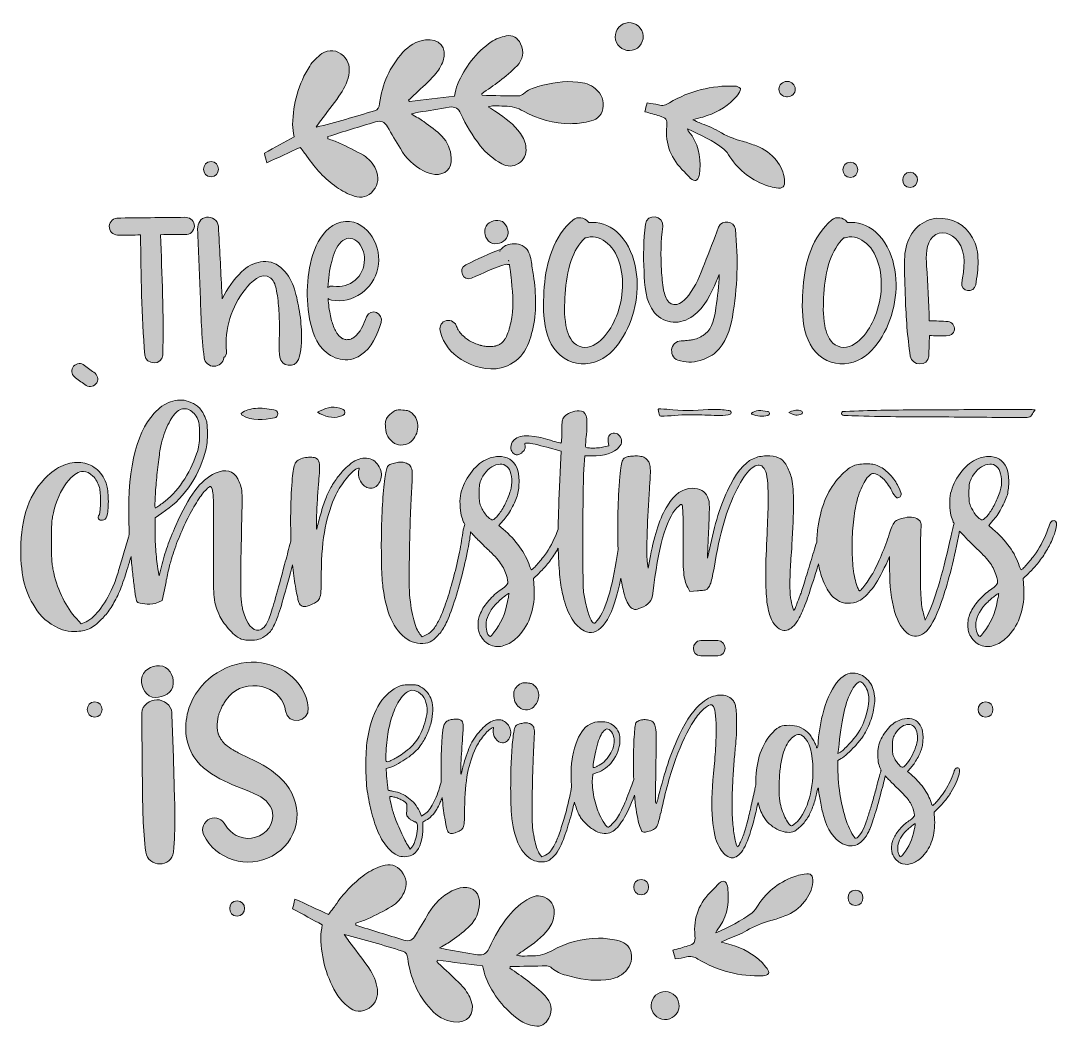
# Model space of a CAD drawing. Header units: inches. Extents: x 66 to 1015, y -1000 to -79.
import ezdxf

# ---------------------------------------------------------------- set-up
doc = ezdxf.new("R2010")
doc.units = ezdxf.units.IN
doc.header["$MEASUREMENT"] = 0
doc.layers.add('Layer 1', color=7, linetype='Continuous')

# ---------------------------------------------------------------- blocks, each defined once
blk = doc.blocks.new('block 2')
at = {"layer": 'Layer 1', "true_color": 0xffffff}
h = blk.add_hatch(color=7, dxfattribs=at)
h.dxf.hatch_style = 2
edge = h.paths.add_edge_path()
edge.add_spline(control_points=[(628.1, -105.08), (634.64, -102.21), (637.59, -94.14), (634.43, -87.74), (631.36, -81.51), (623.67, -78.8), (617.45, -81.76), (611.15, -84.76), (608.39, -92.33), (611.3, -98.65), (614.22, -104.99), (621.74, -107.87), (628.1, -105.08)], knot_values=[0, 0, 0, 0, 1, 1, 1, 2, 2, 2, 3, 3, 3, 4, 4, 4, 4], degree=3, periodic=1)
h = blk.add_hatch(color=7, dxfattribs=at)
h.dxf.hatch_style = 2
edge = h.paths.add_edge_path()
edge.add_spline(control_points=[(291.06, -208.95), (301.52, -204.11), (311.42, -199.52), (321.76, -194.74), (324.09, -197.83), (326.1, -200.29), (327.87, -202.91), (335.29, -213.93), (344.3, -223.52), (355.05, -231.24), (359.87, -234.71), (365.45, -237.47), (371.09, -239.34), (377.64, -241.53), (384.06, -240.04), (388.64, -234.35), (393.39, -228.45), (394.13, -221.91), (390.91, -214.93), (388.38, -209.47), (384.55, -204.97), (379.5, -202), (372.46, -197.87), (365.04, -194.36), (357.67, -190.84), (354.23, -189.2), (350.52, -188.15), (346.93, -186.84), (346.91, -186.19), (346.89, -185.53), (346.86, -184.88), (361.48, -180.37), (376.1, -175.88), (390.71, -171.35), (395.61, -169.83), (399.03, -171.52), (401.54, -175.85), (405.43, -182.57), (409.5, -189.19), (413.42, -195.9), (418.56, -204.7), (425.62, -211.57), (434.57, -216.3), (437.73, -217.97), (441.42, -219.16), (444.96, -219.46), (454.54, -220.27), (460.62, -214.09), (459.97, -204.45), (459.47, -196.9), (456.6, -189.93), (451.43, -184.59), (446.54, -179.54), (440.64, -175.43), (434.97, -171.19), (431.74, -168.78), (428.07, -166.94), (423.49, -164.19), (426.49, -163.46), (428.24, -162.93), (430.02, -162.63), (439.38, -161.05), (448.76, -159.65), (458.09, -157.96), (463.46, -156.98), (466.61, -159.12), (468.79, -163.9), (473.54, -174.34), (479.34, -184.19), (486.48, -193.2), (491.91, -200.05), (498.46, -205.57), (506.18, -209.73), (511.41, -212.54), (516.49, -212.59), (521.53, -209.48), (526.88, -206.18), (528.78, -201.09), (528.38, -195.08), (528.06, -190.24), (526.25, -185.91), (523.37, -181.96), (517.39, -173.78), (509.45, -167.89), (501.17, -162.35), (499.03, -160.92), (496.88, -159.5), (493.86, -157.5), (496.03, -157.12), (497.33, -156.71), (498.63, -156.71), (502.08, -156.7), (505.53, -156.9), (508.98, -156.96), (515.11, -157.08), (520.67, -158.53), (526.18, -161.62), (539.38, -169.01), (553.78, -172.85), (568.92, -173.06), (574.46, -173.14), (580.08, -172.25), (585.55, -171.17), (592.03, -169.89), (597.48, -166.55), (598.82, -159.53), (600.23, -152.18), (597.5, -145.86), (591.92, -141.01), (587.36, -137.05), (581.68, -135.56), (575.79, -134.94), (563.35, -133.62), (551.31, -135.74), (539.39, -139.11), (534.56, -140.47), (530.02, -142.23), (526.18, -145.64), (524.98, -146.7), (523.16, -147.68), (521.63, -147.67), (510.49, -147.62), (499.35, -147.32), (488.22, -147.09), (488.1, -146.6), (487.97, -146.1), (487.85, -145.61), (493.29, -141.79), (498.9, -138.18), (504.12, -134.09), (509.7, -129.73), (515.36, -125.32), (520.17, -120.16), (525.53, -114.43), (527.33, -107.44), (523.44, -99.86), (520.65, -94.41), (516.38, -91.51), (510.32, -92.71), (505.57, -93.64), (500.56, -95.33), (496.66, -98.08), (482.6, -108), (472.34, -121.2), (465.76, -137.14), (464.47, -140.28), (463.91, -143.73), (462.82, -147.72), (449.22, -149.42), (435.42, -151.15), (421.62, -152.88), (421.4, -152.45), (421.18, -152.02), (420.96, -151.59), (423.14, -149.49), (425.32, -147.39), (427.51, -145.3), (433.27, -139.79), (439.41, -134.61), (444.67, -128.66), (448.01, -124.87), (450.93, -120.23), (452.51, -115.47), (456.53, -103.39), (448.92, -94.78), (436.28, -96.43), (428, -97.51), (421.23, -101.53), (415.71, -107.64), (403.62, -121.02), (396.52, -136.75), (394.33, -154.61), (393.92, -157.97), (393.15, -160.18), (389.59, -161.24), (372.07, -166.48), (354.6, -171.9), (336.26, -176.31), (337.67, -174.29), (339.04, -172.24), (340.51, -170.27), (346.07, -162.85), (351.84, -155.58), (357.21, -148.02), (361.34, -142.19), (364.7, -135.87), (366.13, -128.75), (367.48, -122.02), (366.5, -115.85), (361.22, -110.9), (355.67, -105.7), (347.74, -104.48), (341.61, -108.93), (337.34, -112.03), (333.26, -115.94), (330.43, -120.35), (320.06, -136.53), (315.12, -154.52), (314.76, -173.7), (314.69, -177.32), (315.56, -180.95), (316.08, -185.23), (307.44, -189.94), (298.41, -194.87), (288.89, -200.08), (289.55, -202.79), (290.19, -205.4), (291.06, -208.95)], knot_values=[0, 0, 0, 0, 1, 1, 1, 2, 2, 2, 3, 3, 3, 4, 4, 4, 5, 5, 5, 6, 6, 6, 7, 7, 7, 8, 8, 8, 9, 9, 9, 10, 10, 10, 11, 11, 11, 12, 12, 12, 13, 13, 13, 14, 14, 14, 15, 15, 15, 16, 16, 16, 17, 17, 17, 18, 18, 18, 19, 19, 19, 20, 20, 20, 21, 21, 21, 22, 22, 22, 23, 23, 23, 24, 24, 24, 25, 25, 25, 26, 26, 26, 27, 27, 27, 28, 28, 28, 29, 29, 29, 30, 30, 30, 31, 31, 31, 32, 32, 32, 33, 33, 33, 34, 34, 34, 35, 35, 35, 36, 36, 36, 37, 37, 37, 38, 38, 38, 39, 39, 39, 40, 40, 40, 41, 41, 41, 42, 42, 42, 43, 43, 43, 44, 44, 44, 45, 45, 45, 46, 46, 46, 47, 47, 47, 48, 48, 48, 49, 49, 49, 50, 50, 50, 51, 51, 51, 52, 52, 52, 53, 53, 53, 54, 54, 54, 55, 55, 55, 56, 56, 56, 57, 57, 57, 58, 58, 58, 59, 59, 59, 60, 60, 60, 61, 61, 61, 62, 62, 62, 63, 63, 63, 64, 64, 64, 65, 65, 65, 66, 66, 66, 67, 67, 67, 68, 68, 68, 69, 69, 69, 69], degree=3, periodic=1)
h = blk.add_hatch(color=7, dxfattribs=at)
h.dxf.hatch_style = 2
edge = h.paths.add_edge_path()
edge.add_spline(control_points=[(657.2, -175.25), (655.79, -191.87), (661.1, -205.76), (673.39, -217.04), (675.45, -218.93), (677.1, -221.26), (679.15, -223.15), (682.9, -226.6), (685.7, -225.68), (686.96, -220.65), (687.37, -218.99), (687.46, -217.24), (687.56, -215.52), (688.33, -202.63), (686.17, -190.58), (677.45, -180.42), (677.08, -179.98), (676.93, -179.35), (676.26, -177.9), (688.47, -183.22), (699.61, -188.71), (709.58, -196.27), (711.88, -198.01), (713.36, -200.91), (715.04, -203.4), (723.78, -216.38), (735.47, -225.46), (750.44, -230.18), (752.7, -230.9), (755.02, -231.48), (757.36, -231.82), (763.71, -232.73), (765.57, -230.88), (765.03, -224.32), (764.49, -217.64), (761.7, -211.83), (757.61, -206.68), (752.82, -200.66), (746.78, -196.17), (739.56, -193.45), (735.33, -191.85), (731.03, -190.36), (726.67, -189.17), (718.94, -187.04), (711.62, -184.31), (704.71, -179.96), (699.31, -176.56), (692.93, -174.7), (687, -172.13), (685.44, -171.45), (683.92, -170.67), (681.29, -169.42), (685.01, -168.43), (687.73, -167.76), (690.41, -166.98), (701.14, -163.84), (710.81, -158.82), (718.66, -150.69), (720.3, -148.99), (721.93, -147.21), (723.21, -145.25), (724.08, -143.91), (725.22, -141.41), (724.68, -140.79), (723.6, -139.56), (721.47, -138.74), (719.75, -138.68), (698.3, -137.92), (678.21, -142.89), (659.81, -153.96), (656.37, -156.03), (653.44, -156.93), (649.61, -155.87), (646.52, -155.01), (643.27, -154.72), (639.27, -154.03), (638.55, -156.69), (637.88, -159.16), (637.09, -162.06), (642.1, -163.5), (646.44, -164.67), (650.74, -166), (656.76, -167.87), (657.73, -168.98), (657.2, -175.25)], knot_values=[0, 0, 0, 0, 1, 1, 1, 2, 2, 2, 3, 3, 3, 4, 4, 4, 5, 5, 5, 6, 6, 6, 7, 7, 7, 8, 8, 8, 9, 9, 9, 10, 10, 10, 11, 11, 11, 12, 12, 12, 13, 13, 13, 14, 14, 14, 15, 15, 15, 16, 16, 16, 17, 17, 17, 18, 18, 18, 19, 19, 19, 20, 20, 20, 21, 21, 21, 22, 22, 22, 23, 23, 23, 24, 24, 24, 25, 25, 25, 26, 26, 26, 27, 27, 27, 28, 28, 28, 28], degree=3, periodic=1)
h = blk.add_hatch(color=7, dxfattribs=at)
h.dxf.hatch_style = 2
edge = h.paths.add_edge_path()
edge.add_spline(control_points=[(766.97, -148.45), (767.29, -148.45), (767.6, -148.45), (767.91, -148.45), (771.57, -148.45), (775.08, -145.22), (774.91, -141.44), (774.75, -137.64), (771.84, -134.43), (767.91, -134.43), (767.6, -134.43), (767.29, -134.43), (766.97, -134.43), (763.31, -134.43), (759.8, -137.66), (759.97, -141.44), (760.14, -145.24), (763.05, -148.45), (766.97, -148.45)], knot_values=[0, 0, 0, 0, 1, 1, 1, 2, 2, 2, 3, 3, 3, 4, 4, 4, 5, 5, 5, 6, 6, 6, 6], degree=3, periodic=1)
h = blk.add_hatch(color=7, dxfattribs=at)
h.dxf.hatch_style = 2
edge = h.paths.add_edge_path()
edge.add_spline(control_points=[(240.09, -221.78), (249.1, -221.78), (249.12, -207.77), (240.09, -207.77), (231.07, -207.77), (231.06, -221.78), (240.09, -221.78)], knot_values=[0, 0, 0, 0, 1, 1, 1, 2, 2, 2, 2], degree=3, periodic=1)
h = blk.add_hatch(color=7, dxfattribs=at)
h.dxf.hatch_style = 2
edge = h.paths.add_edge_path()
edge.add_spline(control_points=[(825.36, -222.25), (834.38, -222.25), (834.39, -208.24), (825.36, -208.24), (816.35, -208.24), (816.33, -222.25), (825.36, -222.25)], knot_values=[0, 0, 0, 0, 1, 1, 1, 2, 2, 2, 2], degree=3, periodic=1)
h = blk.add_hatch(color=7, dxfattribs=at)
h.dxf.hatch_style = 2
edge = h.paths.add_edge_path()
edge.add_spline(control_points=[(880.01, -231.59), (889.03, -231.59), (889.04, -217.58), (880.01, -217.58), (871, -217.58), (870.98, -231.59), (880.01, -231.59)], knot_values=[0, 0, 0, 0, 1, 1, 1, 2, 2, 2, 2], degree=3, periodic=1)
h = blk.add_hatch(color=7, dxfattribs=at)
h.dxf.hatch_style = 2
edge = h.paths.add_edge_path()
edge.add_spline(control_points=[(646.09, -346.1), (655.37, -356.91), (670.17, -357.39), (681.36, -349.11), (691.65, -341.49), (697.98, -328.5), (702.89, -317.02), (703.71, -315.11), (704.5, -313.18), (705.29, -311.25), (704.84, -321.32), (703.84, -331.37), (702.27, -341.37), (700.89, -350.26), (699.48, -360.35), (692.53, -365.55), (692.39, -365.66), (691.67, -366.15), (691.25, -366.44), (690.42, -366.93), (688.65, -368.03), (688.46, -368.16), (686.77, -369.09), (684.96, -369.86), (683.12, -370.44), (683.16, -370.38), (681.11, -370.88), (680.81, -370.94), (679.67, -371.16), (678.53, -371.31), (677.37, -371.42), (676.39, -371.51), (675.41, -371.6), (674.43, -371.69), (673.87, -371.75), (673.32, -371.79), (672.76, -371.82), (672.6, -371.81), (672.37, -371.81), (672.08, -371.8), (667.47, -371.6), (663.16, -373.92), (661.99, -378.64), (660.96, -382.78), (662.88, -388.22), (667.36, -389.59), (674.31, -391.73), (680.69, -392.01), (687.7, -389.97), (692.86, -388.47), (698.08, -386.01), (702.08, -382.38), (711.2, -374.09), (715.15, -361.89), (717.31, -350.11), (722.16, -323.72), (722.8, -296.41), (720.07, -269.76), (719.26, -261.88), (707.55, -260.52), (704.76, -267.84), (700.5, -279.02), (696.21, -290.2), (691.87, -301.36), (687.98, -311.37), (683.86, -321.49), (677.36, -330.14), (673.04, -335.89), (665.08, -342.43), (659.12, -336.35), (656.48, -333.66), (655.14, -329.41), (654.41, -325.25), (653.37, -319.36), (652.85, -313.33), (652.44, -307.36), (651.53, -293.95), (651.92, -280.54), (653.58, -267.21), (654.86, -256.94), (638.78, -254.87), (637.66, -265.14), (636.1, -279.46), (635.63, -293.89), (636.44, -308.27), (637.15, -320.75), (637.51, -336.11), (646.09, -346.1)], knot_values=[0, 0, 0, 0, 1, 1, 1, 2, 2, 2, 3, 3, 3, 4, 4, 4, 5, 5, 5, 6, 6, 6, 7, 7, 7, 8, 8, 8, 9, 9, 9, 10, 10, 10, 11, 11, 11, 12, 12, 12, 13, 13, 13, 14, 14, 14, 15, 15, 15, 16, 16, 16, 17, 17, 17, 18, 18, 18, 19, 19, 19, 20, 20, 20, 21, 21, 21, 22, 22, 22, 23, 23, 23, 24, 24, 24, 25, 25, 25, 26, 26, 26, 27, 27, 27, 28, 28, 28, 29, 29, 29, 29], degree=3, periodic=1)
h = blk.add_hatch(color=7, dxfattribs=at)
h.dxf.hatch_style = 2
edge = h.paths.add_edge_path()
edge.add_spline(control_points=[(155.92, -275.17), (162.4, -275.09), (168.88, -275.01), (175.37, -274.93), (176.19, -311.67), (176.31, -348.48), (179.5, -385.11), (180.29, -394.22), (195.56, -394.4), (195.84, -385.02), (196.97, -348.24), (195.12, -311.46), (193.86, -274.69), (201.92, -274.59), (209.98, -274.49), (218.05, -274.39), (222.31, -274.33), (225.29, -269.32), (224.75, -265.49), (224.1, -260.83), (220.13, -258.74), (215.85, -258.79), (195.14, -259.03), (174.43, -259.27), (153.72, -259.5), (149.44, -259.55), (146.44, -264.59), (146.99, -268.44), (147.64, -273.12), (151.63, -275.23), (155.92, -275.17)], knot_values=[0, 0, 0, 0, 1, 1, 1, 2, 2, 2, 3, 3, 3, 4, 4, 4, 5, 5, 5, 6, 6, 6, 7, 7, 7, 8, 8, 8, 9, 9, 9, 10, 10, 10, 10], degree=3, periodic=1)
h = blk.add_hatch(color=7, dxfattribs=at)
h.dxf.hatch_style = 2
edge = h.paths.add_edge_path()
edge.add_spline(control_points=[(233.81, -387.42), (234.38, -391.87), (238.45, -395.26), (242.87, -395.17), (247.01, -395.08), (251.69, -391.91), (251.84, -387.32), (251.84, -387.31), (251.84, -387.3), (251.84, -387.29), (253.41, -386.07), (254.45, -384.15), (254.23, -381.62), (252.42, -361.24), (258.74, -340.49), (271.52, -324.52), (276.43, -318.38), (286.32, -307.79), (294.71, -314.55), (298.11, -317.29), (299.21, -321.86), (300.03, -325.97), (301.24, -332), (301.8, -338.21), (302.19, -344.35), (302.61, -350.97), (302.83, -357.43), (302.7, -363.99), (302.54, -371.57), (301.86, -379.3), (302.94, -386.83), (304.16, -395.31), (316.97, -397.48), (320.01, -388.98), (322.77, -381.27), (323.06, -372.64), (322.85, -364.54), (322.66, -357.14), (321.93, -349.7), (320.59, -342.42), (318.05, -328.67), (315.03, -314.23), (303.94, -304.73), (292.84, -295.21), (277.8, -299.2), (268.09, -308.61), (260.79, -315.68), (254.83, -324.2), (250.39, -333.38), (250.26, -331.07), (250.13, -328.76), (250, -326.45), (248.92, -306.59), (247.84, -286.73), (246.77, -266.87), (246.48, -261.7), (240.76, -258.04), (235.94, -258.72), (230.39, -259.5), (227.59, -264.35), (227.79, -269.54), (228.57, -289.22), (229.35, -308.89), (230.13, -328.57), (230.91, -348.24), (231.32, -367.89), (233.81, -387.42)], knot_values=[0, 0, 0, 0, 1, 1, 1, 2, 2, 2, 3, 3, 3, 4, 4, 4, 5, 5, 5, 6, 6, 6, 7, 7, 7, 8, 8, 8, 9, 9, 9, 10, 10, 10, 11, 11, 11, 12, 12, 12, 13, 13, 13, 14, 14, 14, 15, 15, 15, 16, 16, 16, 17, 17, 17, 18, 18, 18, 19, 19, 19, 20, 20, 20, 21, 21, 21, 22, 22, 22, 22], degree=3, periodic=1)
h = blk.add_hatch(color=7, dxfattribs=at)
h.dxf.hatch_style = 2
edge = h.paths.add_edge_path()
edge.add_spline(control_points=[(376.97, -385.09), (387.49, -378.12), (392, -366.77), (395.71, -355.24), (398.49, -346.59), (386, -341.2), (382.51, -349.82), (379.78, -356.55), (376.95, -364.4), (370.77, -368.79), (370.35, -369.09), (370.12, -369.26), (369.99, -369.35), (370.05, -369.28), (369.97, -369.28), (369.03, -369.78), (369.02, -369.79), (368.09, -370.18), (368.07, -370.22), (367.2, -370.48), (366.27, -370.6), (365.38, -370.78), (365.31, -370.79), (364.78, -370.82), (364.51, -370.85), (363.94, -370.76), (362.64, -370.58), (362.79, -370.66), (362.27, -370.49), (361.76, -370.25), (361.26, -370.08), (360.82, -369.93), (360.58, -369.86), (360.46, -369.84), (360.36, -369.75), (360.16, -369.6), (359.79, -369.34), (359.04, -368.83), (358.29, -368.28), (357.61, -367.67), (357.67, -367.69), (356.71, -366.68), (356.57, -366.51), (355.99, -365.82), (355.43, -365.1), (354.93, -364.33), (354.5, -363.67), (353.44, -361.57), (352.89, -360.33), (351.12, -356.3), (350.33, -353.26), (349.45, -349.11), (348.34, -343.91), (347.56, -338.52), (347.22, -333.18), (348.02, -333.87), (349.05, -334.37), (350.31, -334.6), (370.07, -338.19), (388.72, -324.6), (392.86, -305.35), (396.89, -286.67), (384.56, -261.6), (363.05, -262.57), (351.7, -263.09), (343.26, -271.93), (338.17, -281.3), (332.96, -290.9), (330.38, -302.61), (329.02, -313.37), (327.6, -324.63), (327.84, -336.31), (329.63, -347.51), (331.37, -358.38), (334.17, -370.48), (341.77, -378.87), (350.89, -388.94), (365.08, -392.98), (376.97, -385.09)], knot_values=[0, 0, 0, 0, 1, 1, 1, 2, 2, 2, 3, 3, 3, 4, 4, 4, 5, 5, 5, 6, 6, 6, 7, 7, 7, 8, 8, 8, 9, 9, 9, 10, 10, 10, 11, 11, 11, 12, 12, 12, 13, 13, 13, 14, 14, 14, 15, 15, 15, 16, 16, 16, 17, 17, 17, 18, 18, 18, 19, 19, 19, 20, 20, 20, 21, 21, 21, 22, 22, 22, 23, 23, 23, 24, 24, 24, 25, 25, 25, 26, 26, 26, 26], degree=3, periodic=1)
edge = h.paths.add_edge_path()
edge.add_spline(control_points=[(350.54, -299.31), (352.19, -293.06), (354.47, -285.45), (359.22, -281.21), (363.45, -277.45), (368.68, -276.69), (373.58, -280.62), (378.41, -284.5), (380.52, -291.45), (380.55, -297.46), (380.61, -312.79), (367.11, -324.5), (351.97, -321.84), (349.92, -321.48), (348.29, -322.01), (347.11, -323.03), (347.45, -315.06), (348.5, -307.01), (350.54, -299.31)], knot_values=[0, 0, 0, 0, 1, 1, 1, 2, 2, 2, 3, 3, 3, 4, 4, 4, 5, 5, 5, 6, 6, 6, 6], degree=3, periodic=1)
h = blk.add_hatch(color=7, dxfattribs=at)
h.dxf.hatch_style = 2
edge = h.paths.add_edge_path()
edge.add_spline(control_points=[(512.02, -273.66), (512.46, -268.46), (508.74, -261.56), (502.7, -261.56), (497.08, -261.56), (491.13, -264.55), (490.59, -270.88), (490.15, -276.08), (493.87, -282.98), (499.91, -282.98), (505.54, -282.98), (511.49, -279.99), (512.02, -273.66)], knot_values=[0, 0, 0, 0, 1, 1, 1, 2, 2, 2, 3, 3, 3, 4, 4, 4, 4], degree=3, periodic=1)
h = blk.add_hatch(color=7, dxfattribs=at)
h.dxf.hatch_style = 2
edge = h.paths.add_edge_path()
edge.add_spline(control_points=[(611.19, -271.86), (603.99, -265.67), (594.92, -262.61), (585.79, -263.59), (585.61, -263.32), (585.42, -263.05), (585.22, -262.79), (582.01, -258.73), (575.52, -257.75), (571.45, -261.18), (553.6, -276.19), (546.86, -300), (545.16, -322.45), (543.52, -343.91), (542.83, -374.18), (563.28, -387.73), (572.66, -393.95), (584.87, -394.7), (595.07, -389.93), (604.77, -385.4), (612.13, -377.07), (617.47, -367.98), (628.81, -348.66), (633.16, -324.79), (628.28, -302.8), (625.67, -291.05), (620.46, -279.81), (611.19, -271.86)], knot_values=[0, 0, 0, 0, 1, 1, 1, 2, 2, 2, 3, 3, 3, 4, 4, 4, 5, 5, 5, 6, 6, 6, 7, 7, 7, 8, 8, 8, 9, 9, 9, 9], degree=3, periodic=1)
edge = h.paths.add_edge_path()
edge.add_spline(control_points=[(608.43, -355.53), (602.96, -366.55), (588.55, -384.48), (574.49, -375.54), (568.83, -371.95), (566.17, -364.02), (565, -357.85), (563.18, -348.28), (563.58, -338.44), (564.22, -328.76), (564.9, -318.44), (566.3, -308.1), (569.73, -298.46), (572.67, -290.19), (576.77, -282.86), (582.45, -277.59), (583.24, -277.56), (584.04, -277.43), (584.83, -277.2), (591.36, -275.3), (598.19, -278.47), (603.08, -282.62), (608.93, -287.57), (612.52, -295.22), (614.49, -302.48), (619.22, -319.93), (616.39, -339.47), (608.43, -355.53)], knot_values=[0, 0, 0, 0, 1, 1, 1, 2, 2, 2, 3, 3, 3, 4, 4, 4, 5, 5, 5, 6, 6, 6, 7, 7, 7, 8, 8, 8, 9, 9, 9, 9], degree=3, periodic=1)
h = blk.add_hatch(color=7, dxfattribs=at)
h.dxf.hatch_style = 2
edge = h.paths.add_edge_path()
edge.add_spline(control_points=[(800.19, -387.73), (809.57, -393.95), (821.79, -394.7), (831.99, -389.93), (841.68, -385.4), (849.05, -377.07), (854.39, -367.98), (865.73, -348.66), (870.07, -324.79), (865.19, -302.8), (862.59, -291.05), (857.37, -279.81), (848.11, -271.86), (840.9, -265.67), (831.84, -262.61), (822.7, -263.59), (822.53, -263.32), (822.34, -263.05), (822.13, -262.79), (818.92, -258.73), (812.43, -257.75), (808.36, -261.18), (790.52, -276.19), (783.78, -300), (782.07, -322.45), (780.44, -343.91), (779.75, -374.18), (800.19, -387.73)], knot_values=[0, 0, 0, 0, 1, 1, 1, 2, 2, 2, 3, 3, 3, 4, 4, 4, 5, 5, 5, 6, 6, 6, 7, 7, 7, 8, 8, 8, 9, 9, 9, 9], degree=3, periodic=1)
edge = h.paths.add_edge_path()
edge.add_spline(control_points=[(801.13, -328.76), (801.81, -318.44), (803.21, -308.1), (806.64, -298.46), (809.58, -290.19), (813.69, -282.86), (819.36, -277.59), (820.15, -277.56), (820.95, -277.43), (821.74, -277.2), (828.27, -275.3), (835.1, -278.47), (840, -282.62), (845.85, -287.57), (849.43, -295.22), (851.4, -302.48), (856.13, -319.93), (853.31, -339.47), (845.34, -355.53), (839.87, -366.55), (825.47, -384.48), (811.4, -375.54), (805.75, -371.95), (803.08, -364.02), (801.91, -357.85), (800.1, -348.28), (800.5, -338.44), (801.13, -328.76)], knot_values=[0, 0, 0, 0, 1, 1, 1, 2, 2, 2, 3, 3, 3, 4, 4, 4, 5, 5, 5, 6, 6, 6, 7, 7, 7, 8, 8, 8, 9, 9, 9, 9], degree=3, periodic=1)
h = blk.add_hatch(color=7, dxfattribs=at)
h.dxf.hatch_style = 2
edge = h.paths.add_edge_path()
edge.add_spline(control_points=[(876.39, -286.2), (874.5, -293.76), (874.84, -301.61), (874.95, -309.33), (875.06, -317.14), (875.43, -324.95), (875.7, -332.75), (876.31, -350.59), (877.59, -368.23), (880.21, -385.89), (881.58, -395.08), (896.51, -395.65), (897.07, -385.8), (897.43, -379.56), (897.61, -373.32), (897.68, -367.08), (902.81, -367.26), (907.94, -367.42), (913.08, -367.45), (916.69, -367.46), (920.08, -365.57), (920.58, -361.67), (921.02, -358.27), (918.43, -354.4), (914.81, -354.18), (909.09, -353.82), (903.36, -353.64), (897.63, -353.45), (897.34, -336.73), (896.3, -320.03), (895.1, -303.33), (894.44, -294.01), (894.61, -283.2), (900.84, -276.58), (907.66, -269.33), (918.59, -273.76), (923.83, -280.64), (932.09, -291.49), (929.34, -306.44), (927.32, -318.84), (925.98, -327.03), (938.71, -328.64), (940.08, -320.5), (942.45, -306.34), (944.51, -290.72), (937.25, -277.56), (930.5, -265.34), (918.46, -258.88), (904.59, -259.71), (898.32, -260.08), (891.91, -263.04), (887.25, -267.18), (881.46, -272.32), (878.24, -278.78), (876.39, -286.2)], knot_values=[0, 0, 0, 0, 1, 1, 1, 2, 2, 2, 3, 3, 3, 4, 4, 4, 5, 5, 5, 6, 6, 6, 7, 7, 7, 8, 8, 8, 9, 9, 9, 10, 10, 10, 11, 11, 11, 12, 12, 12, 13, 13, 13, 14, 14, 14, 15, 15, 15, 16, 16, 16, 17, 17, 17, 18, 18, 18, 18], degree=3, periodic=1)
h = blk.add_hatch(color=7, dxfattribs=at)
h.dxf.hatch_style = 2
edge = h.paths.add_edge_path()
edge.add_spline(control_points=[(493.08, -377.06), (491.61, -376.92), (490.16, -376.71), (488.72, -376.42), (488.16, -376.31), (487.6, -376.18), (487.04, -376.05), (486.93, -376.02), (486.84, -376), (486.78, -375.98), (485.75, -375.65), (484.73, -375.33), (483.71, -374.97), (482.11, -374.39), (480.54, -373.75), (479, -373.02), (477.41, -372.26), (476.19, -371.51), (474.64, -370.37), (473.44, -369.5), (472.26, -368.58), (471.14, -367.61), (470.78, -367.31), (470.42, -366.99), (470.08, -366.67), (470.05, -366.62), (469.47, -366), (469.28, -365.77), (468.52, -364.89), (467.77, -364), (467.08, -363.05), (466.86, -362.74), (466.64, -362.42), (466.43, -362.1), (466.37, -362.01), (466.32, -361.9), (466.26, -361.77), (465.62, -360.47), (465, -359.18), (464.5, -357.82), (463.01, -353.84), (457.9, -352.1), (454.14, -353.73), (449.81, -355.6), (448.88, -359.97), (450.04, -364.08), (452.91, -374.3), (459.85, -383.43), (468.93, -388.87), (479.57, -395.24), (493.31, -399.78), (505.68, -396.59), (513.62, -394.54), (520.57, -390.29), (525.46, -383.61), (530.06, -377.34), (532.42, -369.96), (534.3, -362.51), (538.46, -346.09), (537.68, -328.65), (535.25, -312.01), (534.59, -307.45), (533.81, -302.91), (533.03, -298.36), (532.17, -293.41), (531, -288.77), (526.66, -285.7), (522.54, -282.79), (516.79, -282.23), (512.02, -283.72), (510.34, -284.24), (508.84, -285.09), (507.49, -286.22), (506.91, -286.7), (506.27, -287.25), (505.77, -287.84), (494.66, -291.84), (483.92, -297.08), (473.32, -302.26), (465.68, -306), (470.74, -318), (478.61, -314.47), (488.92, -309.85), (499.39, -305.12), (510.16, -301.58), (510.96, -301.8), (511.82, -301.94), (512.62, -302.05), (512.82, -302.08), (513.02, -302.09), (513.22, -302.1), (513.41, -303.45), (513.6, -304.79), (513.78, -306.14), (514.25, -309.67), (514.69, -313.21), (515.07, -316.75), (516.51, -330.28), (517.22, -342.09), (514.44, -355.52), (513.48, -360.14), (511.99, -365.13), (509.55, -369.71), (509.63, -369.46), (508.46, -371.29), (508.17, -371.68), (507.85, -372.1), (507.51, -372.49), (507.17, -372.89), (506.3, -373.68), (505.4, -374.41), (504.42, -375.06), (504.34, -375.09), (504.23, -375.13), (504.08, -375.19), (503.27, -375.55), (502.48, -375.92), (501.65, -376.23), (499.61, -377.01), (500.73, -376.51), (501.21, -376.39), (500.52, -376.56), (499.81, -376.7), (499.12, -376.82), (497.89, -377.04), (496.64, -377.17), (495.4, -377.22), (495.85, -377.17), (493.48, -377.1), (493.08, -377.06)], knot_values=[0, 0, 0, 0, 1, 1, 1, 2, 2, 2, 3, 3, 3, 4, 4, 4, 5, 5, 5, 6, 6, 6, 7, 7, 7, 8, 8, 8, 9, 9, 9, 10, 10, 10, 11, 11, 11, 12, 12, 12, 13, 13, 13, 14, 14, 14, 15, 15, 15, 16, 16, 16, 17, 17, 17, 18, 18, 18, 19, 19, 19, 20, 20, 20, 21, 21, 21, 22, 22, 22, 23, 23, 23, 24, 24, 24, 25, 25, 25, 26, 26, 26, 27, 27, 27, 28, 28, 28, 29, 29, 29, 30, 30, 30, 31, 31, 31, 32, 32, 32, 33, 33, 33, 34, 34, 34, 35, 35, 35, 36, 36, 36, 37, 37, 37, 38, 38, 38, 39, 39, 39, 40, 40, 40, 41, 41, 41, 42, 42, 42, 43, 43, 43, 43], degree=3, periodic=1)
edge = h.paths.add_edge_path()
edge.add_spline(control_points=[(504.85, -289.33), (504.86, -289.33), (504.87, -289.32), (504.87, -289.32), (504.36, -290.22), (504.35, -290.23), (504.85, -289.33)], knot_values=[0, 0, 0, 0, 1, 1, 1, 2, 2, 2, 2], degree=3, periodic=1)
edge = h.paths.add_edge_path()
edge.add_spline(control_points=[(512.74, -298.68), (512.75, -298.73), (512.75, -298.78), (512.76, -298.82), (512.21, -297.87), (512.67, -297.74), (512.74, -298.68)], knot_values=[0, 0, 0, 0, 1, 1, 1, 2, 2, 2, 2], degree=3, periodic=1)
h = blk.add_hatch(color=7, dxfattribs=at)
h.dxf.hatch_style = 2
edge = h.paths.add_edge_path()
edge.add_spline(control_points=[(116.04, -405.8), (119.31, -408.13), (122.58, -410.47), (125.85, -412.8), (128.84, -414.94), (133.78, -413.43), (135.44, -410.29), (137.34, -406.68), (136.12, -402.98), (132.92, -400.7), (129.65, -398.37), (126.38, -396.03), (123.11, -393.7), (120.12, -391.56), (115.18, -393.07), (113.53, -396.21), (111.62, -399.82), (112.85, -403.52), (116.04, -405.8)], knot_values=[0, 0, 0, 0, 1, 1, 1, 2, 2, 2, 3, 3, 3, 4, 4, 4, 5, 5, 5, 6, 6, 6, 6], degree=3, periodic=1)
h = blk.add_hatch(color=7, dxfattribs=at)
h.dxf.hatch_style = 2
edge = h.paths.add_edge_path()
edge.add_spline(control_points=[(227.73, -518.37), (230.68, -513.76), (233.37, -510.26), (235.78, -507.85), (237.53, -506.32), (238.57, -505.44), (238.9, -505.22), (239.23, -505), (239.72, -505.33), (240.38, -506.2), (240.82, -506.86), (241.2, -508.01), (241.53, -509.65), (241.86, -511.3), (242.08, -514.04), (242.19, -517.87), (242.3, -521.71), (242.35, -527.02), (242.35, -533.81), (242.35, -540.61), (242.35, -549.7), (242.35, -561.1), (242.35, -573.37), (242.35, -582.95), (242.35, -589.86), (242.35, -596.76), (242.52, -602.18), (242.85, -606.13), (243.17, -610.07), (243.78, -613.25), (244.66, -615.66), (245.53, -618.07), (246.74, -620.92), (248.27, -624.2), (249.14, -626.18), (250.46, -628.31), (252.21, -630.61), (253.97, -632.91), (255.72, -635.05), (257.47, -637.02), (259.22, -639), (261.03, -640.7), (262.9, -642.12), (264.76, -643.55), (266.35, -644.47), (267.66, -644.91), (270.07, -645.79), (273.19, -646.17), (277.03, -646.06), (280.86, -645.95), (283.66, -645.46), (285.41, -644.58), (288.26, -643.27), (290.72, -641.62), (292.81, -639.65), (294.89, -637.68), (296.92, -634.45), (298.89, -629.96), (300.86, -625.47), (303, -619.22), (305.3, -611.22), (307.6, -603.22), (310.5, -592.65), (314.01, -579.5), (314.26, -578.61), (314.48, -577.79), (314.71, -576.93), (315.37, -583.7), (316.22, -590.28), (317.29, -596.59), (318.39, -602.95), (319.27, -607.33), (319.92, -609.74), (320.58, -612.15), (321.45, -613.69), (322.55, -614.34), (324.53, -615.88), (328.14, -615.33), (333.4, -612.7), (335.15, -611.83), (336.52, -611.01), (337.51, -610.23), (338.5, -609.47), (339.26, -608.21), (339.81, -606.46), (340.35, -604.7), (340.68, -602.18), (340.79, -598.89), (340.9, -595.61), (340.96, -591.01), (340.96, -585.09), (341.18, -568.22), (342.38, -554.19), (344.57, -543.02), (346.76, -531.84), (350.05, -521.76), (354.44, -512.78), (356.84, -507.74), (359.91, -502.92), (363.64, -498.31), (367.36, -493.71), (370.76, -490.54), (373.83, -488.78), (374.92, -488.35), (375.52, -488.24), (375.64, -488.45), (375.74, -488.68), (375.58, -489.55), (375.14, -491.08), (374.49, -494.81), (375.36, -498.37), (377.77, -501.77), (380.18, -505.17), (383.03, -506.86), (386.32, -506.86), (388.07, -506.86), (389.66, -506.32), (391.09, -505.22), (392.51, -504.12), (393.66, -502.7), (394.54, -500.94), (395.41, -499.19), (395.9, -497.28), (396.01, -495.19), (396.12, -493.11), (395.74, -491.08), (394.86, -489.11), (392.89, -484.29), (389.82, -481.22), (385.66, -479.91), (381.5, -478.59), (376.89, -479.25), (371.86, -481.88), (369.66, -482.98), (367.36, -484.62), (364.95, -486.81), (362.54, -489), (360.19, -491.53), (357.89, -494.37), (355.59, -497.22), (353.39, -500.29), (351.31, -503.57), (349.23, -506.86), (347.53, -510.15), (346.22, -513.43), (344.68, -516.94), (343.15, -521.27), (341.62, -526.42), (340.08, -531.57), (338.77, -536.44), (337.67, -541.04), (337.01, -543.9), (336.63, -544.88), (336.52, -544), (336.41, -543.13), (336.46, -538.86), (336.69, -531.18), (336.9, -526.8), (337.18, -521.65), (337.51, -515.74), (337.84, -509.82), (338.22, -504.89), (338.66, -500.94), (339.32, -493.06), (339.53, -487.8), (339.32, -485.17), (339.1, -482.54), (338.22, -480.68), (336.69, -479.58), (335.59, -478.92), (334.11, -478.54), (332.25, -478.43), (330.39, -478.32), (328.47, -478.43), (326.5, -478.76), (324.53, -479.09), (322.72, -479.64), (321.07, -480.4), (319.43, -481.17), (318.28, -482.1), (317.62, -483.19), (316.31, -485.17), (315.32, -489.28), (314.67, -495.52), (314.01, -501.77), (313.46, -511.68), (313.02, -525.27), (312.86, -535.67), (312.94, -545.31), (313.25, -554.25), (312.93, -555.52), (312.59, -556.92), (312.2, -558.46), (310.77, -564.17), (309.19, -570.19), (307.43, -576.54), (304.15, -589.03), (301.41, -599.17), (299.22, -606.95), (297.02, -614.73), (295.11, -620.75), (293.47, -625.03), (291.82, -629.3), (290.23, -632.26), (288.7, -633.9), (287.16, -635.54), (285.52, -636.48), (283.77, -636.69), (277.85, -637.57), (273.03, -631.55), (269.31, -618.62), (268.86, -617.09), (268.53, -615.61), (268.32, -614.18), (268.1, -612.76), (267.88, -611.06), (267.66, -609.08), (267.44, -607.11), (267.33, -604.76), (267.33, -602.02), (267.33, -599.28), (267.33, -595.72), (267.33, -591.34), (267.33, -588.49), (267.33, -585.09), (267.33, -581.15), (267.33, -577.2), (267.39, -573.04), (267.5, -568.65), (267.61, -564.27), (267.71, -559.78), (267.83, -555.18), (267.94, -550.58), (267.99, -546.3), (267.99, -542.36), (268.21, -534.47), (268.37, -528.06), (268.49, -523.13), (268.59, -518.2), (268.53, -514.21), (268.32, -511.13), (268.1, -508.07), (267.66, -505.6), (267, -503.74), (266.35, -501.88), (265.58, -500.07), (264.7, -498.31), (260.32, -490.65), (253.42, -488.9), (244, -493.06), (237.2, -496.13), (230.96, -501.49), (225.26, -509.16), (219.56, -516.83), (213.76, -527.46), (207.84, -541.04), (204.77, -547.84), (202.2, -554.19), (200.12, -560.11), (198.03, -566.03), (196.22, -572.16), (194.69, -578.52), (194.69, -578.52), (192.72, -587.06), (192.72, -587.06), (192.72, -587.06), (191.41, -580.49), (191.41, -580.49), (190.53, -574.79), (189.87, -568.88), (189.43, -562.74), (188.99, -556.61), (188.78, -550.58), (188.78, -544.66), (188.78, -544.66), (188.78, -533.81), (188.78, -533.81), (188.78, -533.81), (195.02, -529.54), (195.02, -529.54), (204.23, -523.84), (212.33, -516.12), (219.34, -506.37), (226.36, -496.62), (231.39, -486.15), (234.47, -474.98), (235.34, -472.13), (235.94, -469.5), (236.27, -467.09), (236.6, -464.68), (236.76, -461.29), (236.76, -456.9), (236.76, -454.27), (236.71, -452.19), (236.6, -450.65), (236.49, -449.12), (236.38, -447.81), (236.27, -446.71), (236.16, -445.62), (235.89, -444.63), (235.45, -443.75), (235.01, -442.88), (234.47, -441.67), (233.81, -440.14), (232.05, -436.41), (230.03, -433.62), (227.73, -431.75), (225.43, -429.89), (222.63, -428.42), (219.34, -427.32), (214.09, -425.57), (208.66, -425.67), (203.07, -427.65), (197.49, -429.62), (192.5, -433.13), (188.12, -438.16), (170.37, -457.23), (162.7, -493.17), (165.11, -545.98), (165.15, -546.93), (165.22, -547.91), (165.27, -548.88), (165.01, -549.79), (164.75, -550.71), (164.46, -551.73), (162.92, -557.1), (161.34, -562.57), (159.69, -568.16), (158.05, -573.75), (156.46, -579.01), (154.93, -583.94), (153.39, -588.87), (152.3, -592.11), (151.64, -593.64), (143.75, -612.48), (135.09, -624.32), (125.67, -629.13), (125.67, -629.13), (121.07, -631.11), (121.07, -631.11), (121.07, -631.11), (116.8, -626.18), (116.8, -626.18), (111.98, -620.92), (107.81, -614.73), (104.31, -607.6), (100.8, -600.49), (98.06, -592.76), (96.09, -584.43), (95.65, -582.68), (95.32, -581.04), (95.11, -579.5), (94.88, -577.97), (94.66, -576.22), (94.45, -574.24), (94.23, -572.27), (94.12, -569.81), (94.12, -566.85), (94.12, -563.89), (94.12, -560.22), (94.12, -555.84), (94.12, -551.02), (94.12, -547.13), (94.12, -544.17), (94.12, -541.21), (94.23, -538.74), (94.45, -536.77), (94.66, -534.8), (94.94, -533.1), (95.27, -531.68), (95.6, -530.25), (95.98, -528.45), (96.42, -526.25), (99.71, -514.64), (104.19, -505.66), (109.9, -499.3), (112.53, -496.45), (114.82, -494.43), (116.8, -493.22), (118.77, -492.02), (120.96, -491.41), (123.37, -491.41), (126.22, -491.41), (129.07, -492.84), (131.92, -495.69), (134.76, -498.53), (136.74, -502.04), (137.83, -506.2), (138.27, -507.52), (138.54, -509.38), (138.66, -511.79), (138.76, -514.21), (138.82, -516.72), (138.82, -519.35), (138.82, -521.98), (138.71, -524.39), (138.49, -526.58), (138.27, -528.78), (138.05, -530.2), (137.83, -530.86), (136.74, -532.61), (136.52, -533.98), (137.18, -534.96), (137.83, -535.95), (139.04, -536.34), (140.79, -536.11), (142.54, -536.11), (143.86, -534.91), (144.74, -532.5), (145.17, -531.18), (145.5, -529.33), (145.72, -526.91), (145.94, -524.5), (146.05, -521.87), (146.05, -519.02), (146.05, -516.18), (145.94, -513.49), (145.72, -510.97), (145.5, -508.45), (145.17, -506.32), (144.74, -504.56), (142.98, -498.43), (140.14, -493.61), (136.19, -490.1), (132.25, -486.6), (127.75, -484.4), (122.72, -483.52), (117.67, -482.65), (112.36, -483.19), (106.77, -485.17), (101.18, -487.14), (95.76, -490.54), (90.5, -495.36), (74.07, -510.7), (65.85, -533.27), (65.85, -563.07), (65.85, -575.56), (67, -586.08), (69.3, -594.62), (71.6, -603.17), (75.49, -611.28), (80.97, -618.95), (86.45, -626.83), (94.12, -632.64), (103.98, -636.37), (107.27, -637.46), (111.1, -638.01), (115.48, -638.01), (120.52, -638.01), (124.85, -637.19), (128.47, -635.54), (132.08, -633.9), (135.86, -631), (139.81, -626.83), (142.65, -623.99), (145.28, -620.81), (147.7, -617.3), (150.1, -613.8), (152.41, -609.69), (154.6, -604.98), (156.78, -600.27), (158.92, -594.73), (161.01, -588.38), (162.81, -582.86), (164.75, -576.46), (166.81, -569.28), (167.07, -572.03), (167.29, -574.81), (167.58, -577.53), (168.12, -582.79), (168.67, -587.72), (169.22, -592.32), (169.76, -596.92), (170.26, -600.98), (170.7, -604.48), (171.36, -607.77), (171.85, -609.74), (172.18, -610.4), (172.51, -611.06), (173.54, -611.61), (175.3, -612.04), (177.71, -612.7), (180.67, -612.98), (184.18, -612.86), (187.68, -612.76), (190.31, -612.15), (192.06, -611.06), (192.06, -611.06), (195.35, -609.74), (195.35, -609.74), (195.35, -609.74), (198.31, -595.61), (198.31, -595.61), (198.97, -591.66), (199.84, -587.34), (200.94, -582.62), (202.03, -577.91), (203.02, -574.24), (203.9, -571.61), (205.65, -565.48), (207.84, -559.18), (210.47, -552.71), (213.1, -546.25), (215.89, -540.06), (218.85, -534.14), (221.81, -528.23), (224.77, -522.97), (227.73, -518.37)], knot_values=[0, 0, 0, 0, 1, 1, 1, 2, 2, 2, 3, 3, 3, 4, 4, 4, 5, 5, 5, 6, 6, 6, 7, 7, 7, 8, 8, 8, 9, 9, 9, 10, 10, 10, 11, 11, 11, 12, 12, 12, 13, 13, 13, 14, 14, 14, 15, 15, 15, 16, 16, 16, 17, 17, 17, 18, 18, 18, 19, 19, 19, 20, 20, 20, 21, 21, 21, 22, 22, 22, 23, 23, 23, 24, 24, 24, 25, 25, 25, 26, 26, 26, 27, 27, 27, 28, 28, 28, 29, 29, 29, 30, 30, 30, 31, 31, 31, 32, 32, 32, 33, 33, 33, 34, 34, 34, 35, 35, 35, 36, 36, 36, 37, 37, 37, 38, 38, 38, 39, 39, 39, 40, 40, 40, 41, 41, 41, 42, 42, 42, 43, 43, 43, 44, 44, 44, 45, 45, 45, 46, 46, 46, 47, 47, 47, 48, 48, 48, 49, 49, 49, 50, 50, 50, 51, 51, 51, 52, 52, 52, 53, 53, 53, 54, 54, 54, 55, 55, 55, 56, 56, 56, 57, 57, 57, 58, 58, 58, 59, 59, 59, 60, 60, 60, 61, 61, 61, 62, 62, 62, 63, 63, 63, 64, 64, 64, 65, 65, 65, 66, 66, 66, 67, 67, 67, 68, 68, 68, 69, 69, 69, 70, 70, 70, 71, 71, 71, 72, 72, 72, 73, 73, 73, 74, 74, 74, 75, 75, 75, 76, 76, 76, 77, 77, 77, 78, 78, 78, 79, 79, 79, 80, 80, 80, 81, 81, 81, 82, 82, 82, 83, 83, 83, 84, 84, 84, 85, 85, 85, 86, 86, 86, 87, 87, 87, 88, 88, 88, 89, 89, 89, 90, 90, 90, 91, 91, 91, 92, 92, 92, 93, 93, 93, 94, 94, 94, 95, 95, 95, 96, 96, 96, 97, 97, 97, 98, 98, 98, 99, 99, 99, 100, 100, 100, 101, 101, 101, 102, 102, 102, 103, 103, 103, 104, 104, 104, 105, 105, 105, 106, 106, 106, 107, 107, 107, 108, 108, 108, 109, 109, 109, 110, 110, 110, 111, 111, 111, 112, 112, 112, 113, 113, 113, 114, 114, 114, 115, 115, 115, 116, 116, 116, 117, 117, 117, 118, 118, 118, 119, 119, 119, 120, 120, 120, 121, 121, 121, 122, 122, 122, 123, 123, 123, 124, 124, 124, 125, 125, 125, 126, 126, 126, 127, 127, 127, 128, 128, 128, 129, 129, 129, 130, 130, 130, 131, 131, 131, 132, 132, 132, 133, 133, 133, 134, 134, 134, 135, 135, 135, 136, 136, 136, 137, 137, 137, 138, 138, 138, 139, 139, 139, 140, 140, 140, 141, 141, 141, 142, 142, 142, 143, 143, 143, 144, 144, 144, 145, 145, 145, 146, 146, 146, 147, 147, 147, 148, 148, 148, 149, 149, 149, 150, 150, 150, 151, 151, 151, 152, 152, 152, 153, 153, 153, 154, 154, 154, 155, 155, 155, 156, 156, 156, 157, 157, 157, 158, 158, 158, 159, 159, 159, 160, 160, 160, 161, 161, 161, 162, 162, 162, 163, 163, 163, 164, 164, 164, 165, 165, 165, 166, 166, 166, 167, 167, 167, 168, 168, 168, 169, 169, 169, 169], degree=3, periodic=1)
edge = h.paths.add_edge_path()
edge.add_spline(control_points=[(188.78, -518.04), (188.99, -513.43), (189.38, -508.01), (189.93, -501.77), (190.47, -495.52), (191.13, -489.22), (191.9, -482.87), (192.67, -476.51), (193.38, -471.58), (194.04, -468.07), (195.79, -460.84), (197.98, -454.43), (200.61, -448.85), (203.24, -443.26), (206.08, -439.15), (209.16, -436.52), (212.22, -434.11), (215.45, -433.45), (218.85, -434.55), (222.25, -435.65), (225.04, -438.28), (227.23, -442.44), (228.33, -444.63), (228.98, -446.49), (229.21, -448.03), (229.42, -449.56), (229.53, -452.63), (229.53, -457.23), (229.53, -461.61), (229.37, -464.95), (229.04, -467.25), (228.71, -469.55), (228, -472.24), (226.9, -475.31), (223.83, -484.51), (219.56, -493.11), (214.09, -501.11), (208.6, -509.11), (202.36, -515.63), (195.35, -520.67), (193.81, -521.76), (192.44, -522.75), (191.24, -523.62), (190.04, -524.5), (189.32, -524.94), (189.1, -524.94), (188.66, -524.94), (188.55, -522.64), (188.78, -518.04)], knot_values=[0, 0, 0, 0, 1, 1, 1, 2, 2, 2, 3, 3, 3, 4, 4, 4, 5, 5, 5, 6, 6, 6, 7, 7, 7, 8, 8, 8, 9, 9, 9, 10, 10, 10, 11, 11, 11, 12, 12, 12, 13, 13, 13, 14, 14, 14, 15, 15, 15, 16, 16, 16, 16], degree=3, periodic=1)
h = blk.add_hatch(color=7, dxfattribs=at)
h.dxf.hatch_style = 2
edge = h.paths.add_edge_path()
edge.add_spline(control_points=[(280.77, -433.71), (276.15, -434.36), (271.34, -435.05), (267.67, -438.44), (268.04, -439.24), (268.12, -439.89), (268.45, -440.07), (278.03, -445.09), (288.06, -444.55), (298.21, -442.42), (300.14, -442.01), (301.13, -440.63), (301.08, -438.74), (301.02, -436.48), (299.65, -435.22), (297.43, -434.97), (291.89, -434.33), (286.34, -432.93), (280.77, -433.71)], knot_values=[0, 0, 0, 0, 1, 1, 1, 2, 2, 2, 3, 3, 3, 4, 4, 4, 5, 5, 5, 6, 6, 6, 6], degree=3, periodic=1)
h = blk.add_hatch(color=7, dxfattribs=at)
h.dxf.hatch_style = 2
edge = h.paths.add_edge_path()
edge.add_spline(control_points=[(337.39, -437.33), (344.3, -440.84), (350.84, -443.6), (358.47, -440.88), (360.37, -440.21), (362.44, -439.92), (362.51, -437.43), (362.6, -434.48), (360.2, -434.27), (358.09, -433.53), (350.64, -430.92), (344.28, -433.97), (337.39, -437.33)], knot_values=[0, 0, 0, 0, 1, 1, 1, 2, 2, 2, 3, 3, 3, 4, 4, 4, 4], degree=3, periodic=1)
h = blk.add_hatch(color=7, dxfattribs=at)
h.dxf.hatch_style = 2
edge = h.paths.add_edge_path()
edge.add_spline(control_points=[(1011.81, -536.44), (1010.5, -536.44), (1009.51, -536.94), (1008.85, -537.92), (1008.19, -538.91), (1007.32, -541.04), (1006.22, -544.33), (1003.37, -552), (999.76, -559.24), (995.37, -566.03), (994.28, -567.56), (993.02, -569.2), (991.59, -570.96), (990.17, -572.71), (988.8, -574.36), (987.49, -575.89), (986.17, -577.42), (984.97, -578.74), (983.87, -579.83), (982.77, -580.93), (982.11, -581.47), (981.9, -581.47), (981.46, -581.47), (980.8, -580.27), (979.93, -577.86), (978.17, -572.16), (975.16, -566.35), (970.89, -560.44), (966.62, -554.52), (961.63, -549.15), (955.93, -544.33), (955.93, -544.33), (951.99, -541.04), (951.99, -541.04), (951.99, -541.04), (955.93, -536.44), (955.93, -536.44), (958.34, -533.81), (960.86, -530.15), (963.49, -525.43), (966.12, -520.72), (967.98, -516.51), (969.08, -512.78), (969.52, -511.03), (969.84, -509), (970.07, -506.7), (970.28, -504.4), (970.39, -502.15), (970.39, -499.96), (970.39, -490.54), (967.54, -483.97), (961.85, -480.24), (958.78, -478.49), (955.28, -477.66), (951.33, -477.77), (947.39, -477.89), (943.55, -478.92), (939.83, -480.89), (934.78, -483.31), (930.13, -487.42), (925.86, -493.22), (921.58, -499.03), (918.68, -505.11), (917.15, -511.46), (916.49, -514.31), (916.22, -517.71), (916.32, -521.65), (916.44, -525.6), (916.82, -528.88), (917.47, -531.51), (918.13, -533.93), (918.85, -536.01), (919.61, -537.76), (919.81, -538.21), (920.1, -538.69), (920.35, -539.16), (920, -540.01), (919.59, -541.49), (919.12, -543.67), (918.46, -546.75), (917.58, -550.47), (916.49, -554.85), (912.98, -570.85), (909.47, -584.65), (905.97, -596.27), (902.46, -607.88), (899.18, -616.87), (896.11, -623.22), (896.11, -623.22), (893.81, -627.49), (893.81, -627.49), (893.81, -627.49), (892.83, -623.88), (892.83, -623.88), (892.17, -621.25), (891.62, -618.89), (891.18, -616.81), (890.74, -614.73), (890.41, -612.26), (890.2, -609.41), (889.97, -606.57), (889.81, -603.12), (889.7, -599.06), (889.59, -595.01), (889.54, -589.8), (889.54, -583.45), (889.54, -576.44), (889.54, -569.42), (889.54, -562.41), (889.54, -555.4), (889.65, -550.58), (889.87, -547.95), (890.08, -543.57), (890.14, -540.77), (890.03, -539.57), (889.92, -538.36), (889.42, -537.32), (888.55, -536.44), (885.92, -533.38), (881.43, -532.5), (875.07, -533.81), (870.69, -534.69), (867.73, -535.9), (866.2, -537.43), (864.67, -538.96), (863.13, -542.14), (861.6, -546.96), (859.84, -552.44), (857.6, -558.58), (854.86, -565.37), (852.12, -572.16), (849.44, -578.08), (846.81, -583.12), (845.49, -585.31), (844.12, -587.5), (842.7, -589.69), (841.27, -591.88), (839.9, -593.86), (838.59, -595.61), (837.27, -597.36), (836.13, -598.73), (835.14, -599.72), (834.15, -600.7), (833.55, -600.98), (833.33, -600.54), (833.11, -600.32), (832.78, -599.66), (832.35, -598.57), (831.9, -597.47), (831.47, -596.27), (831.03, -594.95), (829.49, -590.35), (828.4, -584.71), (827.74, -578.02), (827.09, -571.34), (826.81, -564.33), (826.92, -556.99), (827.03, -549.65), (827.52, -542.36), (828.4, -535.13), (829.27, -527.9), (830.48, -521.54), (832.02, -516.06), (833.99, -509.71), (836.29, -504.34), (838.92, -499.96), (841.55, -495.58), (844.06, -493.38), (846.48, -493.38), (849.11, -493.38), (851.95, -494.86), (855.03, -497.82), (858.09, -500.78), (860.83, -504.56), (863.24, -509.16), (864.77, -512.23), (866.09, -514.21), (867.19, -515.08), (868.28, -515.96), (869.49, -515.85), (870.8, -514.75), (871.67, -514.09), (872, -513.11), (871.79, -511.79), (871.57, -510.48), (870.69, -508.29), (869.16, -505.22), (867.4, -501.49), (864.94, -497.93), (861.76, -494.53), (858.58, -491.14), (855.24, -488.57), (851.74, -486.81), (849.33, -485.72), (847.41, -485.06), (845.99, -484.84), (844.56, -484.62), (842.31, -484.51), (839.25, -484.51), (834.2, -484.51), (830.15, -485.28), (827.09, -486.81), (824.01, -488.35), (820.29, -491.41), (815.91, -496.01), (805.39, -507.19), (798.71, -522.31), (795.86, -541.37), (795.14, -546.26), (794.76, -551.07), (794.66, -555.81), (794.62, -555.93), (794.59, -556.04), (794.55, -556.16), (792.79, -561.87), (790.93, -567.95), (788.96, -574.41), (786.99, -580.87), (785.12, -587.01), (783.37, -592.81), (781.62, -598.62), (780.3, -602.62), (779.43, -604.81), (777.01, -611.17), (775.48, -615.17), (774.83, -616.81), (774.17, -618.45), (773.62, -618.95), (773.18, -618.29), (772.3, -615.66), (771.59, -612.76), (771.05, -609.58), (770.5, -606.4), (770.17, -602.51), (770.06, -597.91), (769.95, -593.31), (770.06, -587.88), (770.39, -581.64), (770.72, -575.39), (771.21, -567.78), (771.87, -558.79), (773.84, -528.34), (773.84, -508.29), (771.87, -498.64), (770.77, -494.48), (769.35, -490.7), (767.6, -487.3), (765.84, -483.91), (763.87, -481.44), (761.68, -479.91), (759.26, -478.38), (755.87, -477.5), (751.49, -477.28), (747.1, -477.06), (743.05, -477.5), (739.33, -478.59), (731, -481.01), (723.06, -489.39), (715.5, -503.74), (707.94, -518.09), (701.86, -536.44), (697.25, -558.79), (697.25, -558.79), (694.62, -570.96), (694.62, -570.96), (694.62, -570.96), (694.95, -559.78), (694.95, -559.78), (695.39, -549.7), (695.72, -541.87), (695.94, -536.28), (696.15, -530.69), (696.27, -526.53), (696.27, -523.79), (696.27, -521.05), (696.11, -519.14), (695.78, -518.04), (695.45, -516.94), (695.06, -515.85), (694.62, -514.75), (692.21, -509.49), (687.5, -506.86), (680.49, -506.86), (671.95, -506.86), (664.38, -512.18), (657.81, -522.8), (651.24, -533.43), (646.09, -548.72), (642.36, -568.65), (642.36, -568.65), (640.39, -580.16), (640.39, -580.16), (640.39, -580.16), (639.4, -573.58), (639.4, -573.58), (639.18, -571.61), (639.08, -568.71), (639.08, -564.87), (639.08, -561.04), (639.13, -556.44), (639.24, -551.07), (639.35, -545.7), (639.57, -539.84), (639.9, -533.49), (640.23, -527.13), (640.61, -520.45), (641.05, -513.43), (641.48, -506.86), (641.81, -501.66), (642.03, -497.82), (642.25, -493.99), (642.31, -490.92), (642.2, -488.62), (642.09, -486.32), (641.76, -484.62), (641.21, -483.52), (640.66, -482.43), (639.95, -481.44), (639.08, -480.57), (637.76, -479.25), (636.61, -478.43), (635.62, -478.1), (634.64, -477.77), (632.94, -477.5), (630.53, -477.28), (628.99, -477.28), (627.29, -477.33), (625.44, -477.44), (623.57, -477.56), (622.09, -477.72), (621, -477.94), (619.9, -478.38), (619.03, -478.81), (618.37, -479.25), (617.71, -479.69), (617.1, -480.62), (616.56, -482.05), (616.01, -483.47), (615.57, -485.55), (615.25, -488.29), (614.92, -491.03), (614.54, -494.92), (614.1, -499.96), (613.66, -504.34), (613.27, -510.04), (612.94, -517.05), (612.62, -524.07), (612.45, -531.24), (612.45, -538.58), (612.45, -545.92), (612.51, -552.99), (612.62, -559.78), (612.63, -560.86), (612.66, -561.84), (612.69, -562.85), (610.62, -577.94), (608.08, -591.01), (605.06, -602.02), (601.66, -614.4), (597.77, -623.11), (593.39, -628.15), (591.85, -630.34), (590.65, -631), (589.77, -630.12), (588.67, -629.25), (587.47, -627), (586.16, -623.38), (584.84, -619.77), (583.63, -615.22), (582.54, -609.74), (582.1, -607.55), (581.72, -605.52), (581.39, -603.66), (581.06, -601.8), (580.84, -599.01), (580.73, -595.28), (580.62, -591.56), (580.57, -586.3), (580.57, -579.5), (580.57, -572.71), (580.57, -563.29), (580.57, -551.23), (580.57, -544.45), (580.57, -537.71), (580.57, -531.02), (580.57, -524.34), (580.62, -518.2), (580.73, -512.61), (580.84, -507.02), (580.95, -502.21), (581.06, -498.15), (581.17, -494.1), (581.23, -491.2), (581.23, -489.44), (581.23, -489.44), (582.21, -477.28), (582.21, -477.28), (582.21, -477.28), (588.13, -477.28), (588.13, -477.28), (600.4, -477.28), (608.95, -474.54), (613.77, -469.06), (616.61, -465.56), (616.73, -462.16), (614.1, -458.87), (613, -457.34), (611.47, -456.52), (609.5, -456.41), (607.52, -456.3), (605.99, -456.9), (604.89, -458.21), (603.79, -459.31), (603.36, -461.29), (603.58, -464.13), (603.58, -464.13), (604.24, -468.07), (604.24, -468.07), (604.24, -468.07), (599.63, -469.06), (599.63, -469.06), (598.1, -469.5), (596.35, -469.78), (594.37, -469.88), (592.4, -470), (590.59, -470.05), (588.95, -470.05), (587.31, -470.05), (585.88, -469.94), (584.68, -469.72), (583.47, -469.5), (582.87, -469.17), (582.87, -468.73), (582.87, -468.52), (582.92, -467.31), (583.04, -465.12), (583.14, -462.93), (583.42, -460.41), (583.86, -457.56), (584.51, -449.23), (584.35, -443.54), (583.36, -440.46), (582.38, -437.4), (580.24, -435.86), (576.95, -435.86), (574.54, -435.86), (571.97, -436.41), (569.23, -437.51), (566.49, -438.6), (564.57, -439.92), (563.48, -441.45), (562.38, -442.77), (561.72, -444.08), (561.51, -445.4), (561.29, -446.71), (561.18, -449.89), (561.18, -454.93), (561.18, -457.78), (561.12, -460.24), (561.01, -462.32), (560.9, -464.41), (560.74, -465.45), (560.52, -465.45), (560.3, -465.45), (559.04, -465.17), (556.74, -464.62), (554.44, -464.08), (551.65, -463.26), (548.36, -462.16), (530.39, -456.9), (519.55, -457.78), (515.82, -464.79), (514.72, -466.76), (514.34, -468.68), (514.67, -470.54), (515, -472.4), (515.65, -473.83), (516.64, -474.81), (517.63, -475.8), (518.94, -476.24), (520.58, -476.13), (522.23, -476.02), (523.82, -475.2), (525.35, -473.66), (526.45, -472.57), (527.16, -471.64), (527.49, -470.87), (527.82, -470.1), (527.87, -469.17), (527.65, -468.07), (527.21, -466.98), (527.16, -466.27), (527.49, -465.94), (527.82, -465.61), (528.86, -465.45), (530.61, -465.45), (531.49, -465.45), (533.57, -465.83), (536.85, -466.6), (540.14, -467.37), (543.65, -468.3), (547.37, -469.39), (547.37, -469.39), (560.52, -473.01), (560.52, -473.01), (560.52, -473.01), (559.86, -485.5), (559.86, -485.5), (558.99, -504.56), (558.38, -520.67), (558.06, -533.81), (557.96, -537.51), (557.9, -541.03), (557.86, -544.41), (555.01, -552.05), (551.41, -559.26), (547.04, -566.03), (545.94, -567.56), (544.69, -569.2), (543.26, -570.96), (541.84, -572.71), (540.47, -574.36), (539.15, -575.89), (537.84, -577.42), (536.63, -578.74), (535.54, -579.83), (534.44, -580.93), (533.78, -581.47), (533.57, -581.47), (533.13, -581.47), (532.47, -580.27), (531.6, -577.86), (529.84, -572.16), (526.83, -566.35), (522.56, -560.44), (518.28, -554.52), (513.3, -549.15), (507.6, -544.33), (507.6, -544.33), (503.66, -541.04), (503.66, -541.04), (503.66, -541.04), (507.6, -536.44), (507.6, -536.44), (510.01, -533.81), (512.53, -530.15), (515.16, -525.43), (517.79, -520.72), (519.65, -516.51), (520.75, -512.78), (521.18, -511.03), (521.51, -509), (521.73, -506.7), (521.95, -504.4), (522.06, -502.15), (522.06, -499.96), (522.06, -490.54), (519.21, -483.97), (513.52, -480.24), (510.44, -478.49), (506.94, -477.66), (503, -477.77), (499.05, -477.89), (495.22, -478.92), (491.49, -480.89), (486.45, -483.31), (481.8, -487.42), (477.52, -493.22), (473.25, -499.03), (470.35, -505.11), (468.81, -511.46), (468.16, -514.31), (467.89, -517.71), (467.99, -521.65), (468.1, -525.6), (468.48, -528.88), (469.14, -531.51), (469.8, -533.93), (470.51, -536.01), (471.28, -537.76), (471.61, -538.52), (472.05, -539.3), (472.52, -540.1), (472.24, -540.56), (471.99, -541.15), (471.77, -541.87), (471.33, -543.29), (470.79, -546.09), (470.13, -550.25), (469.25, -556.61), (468, -563.51), (466.35, -570.96), (464.71, -578.41), (462.9, -585.7), (460.93, -592.81), (458.96, -599.94), (456.93, -606.51), (454.85, -612.54), (452.76, -618.56), (450.85, -623.33), (449.1, -626.83), (446.9, -631.22), (445.04, -634.34), (443.51, -636.2), (441.97, -638.07), (440, -639.54), (437.59, -640.64), (437.59, -640.64), (433.32, -642.94), (433.32, -642.94), (433.32, -642.94), (431.35, -640.31), (431.35, -640.31), (429.15, -637.9), (427.24, -633.57), (425.59, -627.33), (423.95, -621.08), (422.69, -613.36), (421.82, -604.15), (421.59, -601.31), (421.49, -595.83), (421.49, -587.72), (421.49, -579.61), (421.59, -570.68), (421.82, -560.93), (422.03, -551.18), (422.31, -541.37), (422.64, -531.51), (422.96, -521.65), (423.35, -513.55), (423.79, -507.19), (424, -502.81), (424.17, -499.19), (424.28, -496.34), (424.39, -493.5), (424.22, -491.2), (423.79, -489.44), (423.35, -487.69), (422.64, -486.37), (421.65, -485.5), (420.66, -484.62), (419.4, -483.97), (417.87, -483.52), (415.46, -482.65), (412.61, -482.65), (409.32, -483.52), (407.35, -483.97), (405.76, -484.4), (404.56, -484.84), (403.35, -485.28), (402.42, -485.99), (401.76, -486.97), (401.11, -487.96), (400.61, -489.33), (400.28, -491.08), (399.96, -492.84), (399.57, -495.14), (399.13, -497.99), (398.26, -504.56), (397.55, -512.56), (397, -521.98), (396.45, -531.41), (396.12, -540.88), (396.01, -550.41), (395.9, -559.94), (395.96, -568.98), (396.18, -577.53), (396.4, -586.08), (396.83, -592.76), (397.49, -597.58), (400.78, -623.44), (409, -639.77), (422.14, -646.55), (424.99, -647.87), (428.11, -648.64), (431.51, -648.86), (434.91, -649.08), (437.92, -648.64), (440.55, -647.54), (442.74, -646.45), (445.15, -644.47), (447.78, -641.62), (450.41, -638.78), (452.71, -635.49), (454.68, -631.76), (456.66, -627.82), (459.01, -621.85), (461.75, -613.85), (464.49, -605.85), (467.01, -597.36), (469.31, -588.38), (471.61, -579.39), (473.58, -570.85), (475.23, -562.74), (476.6, -555.97), (477.39, -550.66), (477.62, -546.8), (478.5, -547.8), (479.44, -548.83), (480.48, -549.92), (482.78, -552.33), (485.69, -555.29), (489.19, -558.79), (492.92, -562.3), (495.98, -565.26), (498.4, -567.67), (500.81, -570.08), (502.72, -572.27), (504.15, -574.24), (505.57, -576.22), (506.78, -578.08), (507.76, -579.83), (508.75, -581.59), (509.57, -583.56), (510.23, -585.75), (511.54, -589.91), (512.04, -592.6), (511.71, -593.8), (511.38, -595.01), (509.68, -596.71), (506.61, -598.89), (502.89, -601.31), (499.22, -604.43), (495.6, -608.26), (491.99, -612.1), (489.3, -615.88), (487.55, -619.6), (486.45, -622.02), (485.69, -623.99), (485.25, -625.52), (484.81, -627.05), (484.59, -629.25), (484.59, -632.09), (484.59, -634.72), (484.76, -636.69), (485.08, -638.01), (485.41, -639.32), (486.12, -640.86), (487.22, -642.61), (489.85, -647), (493.35, -649.84), (497.74, -651.16), (501.46, -652.25), (505.46, -651.98), (509.74, -650.33), (514.01, -648.69), (518.01, -645.9), (521.73, -641.95), (526.77, -636.69), (530.49, -630.34), (532.91, -622.89), (535.32, -615.44), (536.31, -607.33), (535.87, -598.57), (535.87, -598.57), (535.21, -589.36), (535.21, -589.36), (535.21, -589.36), (540.14, -584.76), (540.14, -584.76), (542.77, -582.35), (545.45, -579.45), (548.19, -576.05), (550.93, -572.66), (553.45, -569.1), (555.75, -565.37), (556.52, -564.12), (557.2, -562.87), (557.9, -561.62), (557.94, -563.6), (557.99, -565.52), (558.06, -567.34), (558.38, -576.54), (558.93, -584.32), (559.7, -590.68), (560.46, -597.04), (561.61, -603.06), (563.15, -608.76), (564.9, -615.55), (567.42, -621.52), (570.71, -626.67), (574, -631.82), (577.61, -635.38), (581.55, -637.35), (587.69, -640.64), (593.5, -639.05), (598.98, -632.59), (604.45, -626.13), (609.05, -615.33), (612.78, -600.21), (613.58, -597.18), (614.4, -593.53), (615.26, -589.28), (616.22, -595.1), (617.31, -600.13), (618.53, -604.32), (620.61, -611.44), (622.97, -615.66), (625.6, -616.97), (626.69, -617.63), (627.68, -617.96), (628.56, -617.96), (629.43, -617.96), (631.07, -617.41), (633.49, -616.31), (640.28, -613.91), (644.01, -609.53), (644.66, -603.17), (649.04, -561.75), (656.38, -535.57), (666.69, -524.61), (668.44, -522.86), (669.53, -521.87), (669.97, -521.65), (670.41, -521.44), (670.85, -521.65), (671.29, -522.31), (671.72, -522.75), (672, -525.65), (672.11, -531.02), (672.22, -536.39), (672.27, -543.67), (672.27, -552.88), (672.27, -560.55), (672.27, -566.85), (672.27, -571.78), (672.27, -576.71), (672.44, -580.77), (672.77, -583.94), (673.1, -587.12), (673.53, -589.69), (674.08, -591.66), (674.63, -593.64), (675.45, -595.61), (676.55, -597.58), (676.55, -597.58), (678.52, -601.52), (678.52, -601.52), (678.52, -601.52), (685.09, -600.87), (685.09, -600.87), (686.84, -600.65), (688.49, -600.49), (690.02, -600.37), (691.55, -600.27), (692.54, -600.1), (692.98, -599.88), (694.73, -599.22), (696.11, -597.53), (697.09, -594.79), (698.08, -592.05), (699.23, -587.18), (700.54, -580.16), (703.17, -563.95), (706.13, -550.14), (709.42, -538.74), (712.7, -527.35), (716.75, -516.94), (721.58, -507.52), (725.74, -499.19), (729.85, -493.17), (733.9, -489.44), (737.96, -485.72), (741.41, -484.73), (744.26, -486.48), (745.79, -487.58), (747, -489.33), (747.87, -491.74), (748.75, -494.15), (749.35, -497.88), (749.68, -502.92), (750.01, -507.96), (750.12, -514.53), (750.01, -522.64), (749.9, -530.75), (749.52, -541.04), (748.86, -553.53), (748.2, -567.12), (747.87, -578.52), (747.87, -587.72), (747.87, -596.92), (748.25, -604.6), (749.02, -610.73), (749.79, -616.87), (750.94, -621.8), (752.47, -625.52), (754, -629.25), (756.09, -632.21), (758.72, -634.39), (762.44, -637.46), (766.17, -637.9), (769.89, -635.71), (771.65, -634.84), (773.4, -633.24), (775.16, -630.94), (776.91, -628.64), (778.77, -625.35), (780.74, -621.08), (782.71, -616.81), (784.79, -611.44), (786.99, -604.98), (789.18, -598.51), (791.7, -590.68), (794.55, -581.47), (795.1, -579.58), (795.63, -577.79), (796.14, -576.05), (796.57, -578.47), (797.06, -580.84), (797.67, -583.12), (799.31, -589.26), (801.45, -594.62), (804.08, -599.22), (806.71, -603.83), (809.88, -607.22), (813.61, -609.41), (816.02, -611.17), (819.09, -612.1), (822.81, -612.21), (826.54, -612.32), (829.93, -611.61), (833, -610.07), (841.33, -605.91), (849.65, -594.73), (857.98, -576.54), (857.98, -576.54), (861.27, -569.31), (861.27, -569.31), (861.27, -569.31), (861.27, -581.15), (861.27, -581.15), (861.27, -596.27), (862.8, -609.08), (865.87, -619.6), (868.94, -630.12), (873.21, -637.02), (878.69, -640.31), (883.51, -643.38), (888.33, -643.05), (893.15, -639.32), (898.19, -635.6), (903.45, -625.96), (908.93, -610.4), (914.41, -594.84), (919.56, -575.01), (924.38, -550.91), (924.75, -549.06), (925.04, -547.44), (925.28, -546.02), (926.34, -547.25), (927.5, -548.54), (928.82, -549.92), (931.11, -552.33), (934.02, -555.29), (937.52, -558.79), (941.25, -562.3), (944.31, -565.26), (946.73, -567.67), (949.14, -570.08), (951.05, -572.27), (952.48, -574.24), (953.9, -576.22), (955.11, -578.08), (956.1, -579.83), (957.08, -581.59), (957.9, -583.56), (958.56, -585.75), (959.88, -589.91), (960.37, -592.6), (960.04, -593.8), (959.71, -595.01), (958.01, -596.71), (954.95, -598.89), (951.22, -601.31), (947.55, -604.43), (943.93, -608.26), (940.32, -612.1), (937.63, -615.88), (935.88, -619.6), (934.78, -622.02), (934.02, -623.99), (933.58, -625.52), (933.14, -627.05), (932.92, -629.25), (932.92, -632.09), (932.92, -634.72), (933.09, -636.69), (933.42, -638.01), (933.74, -639.32), (934.45, -640.86), (935.55, -642.61), (938.18, -647), (941.68, -649.84), (946.07, -651.16), (949.79, -652.25), (953.8, -651.98), (958.07, -650.33), (962.34, -648.69), (966.34, -645.9), (970.07, -641.95), (975.11, -636.69), (978.83, -630.34), (981.24, -622.89), (983.65, -615.44), (984.64, -607.33), (984.2, -598.57), (984.2, -598.57), (983.54, -589.36), (983.54, -589.36), (983.54, -589.36), (988.47, -584.76), (988.47, -584.76), (991.1, -582.35), (993.78, -579.45), (996.53, -576.05), (999.26, -572.66), (1001.78, -569.1), (1004.09, -565.37), (1006.39, -561.64), (1008.36, -557.92), (1010, -554.19), (1011.65, -550.47), (1012.79, -547.18), (1013.45, -544.33), (1014.77, -539.07), (1014.22, -536.44), (1011.81, -536.44)], knot_values=[0, 0, 0, 0, 1, 1, 1, 2, 2, 2, 3, 3, 3, 4, 4, 4, 5, 5, 5, 6, 6, 6, 7, 7, 7, 8, 8, 8, 9, 9, 9, 10, 10, 10, 11, 11, 11, 12, 12, 12, 13, 13, 13, 14, 14, 14, 15, 15, 15, 16, 16, 16, 17, 17, 17, 18, 18, 18, 19, 19, 19, 20, 20, 20, 21, 21, 21, 22, 22, 22, 23, 23, 23, 24, 24, 24, 25, 25, 25, 26, 26, 26, 27, 27, 27, 28, 28, 28, 29, 29, 29, 30, 30, 30, 31, 31, 31, 32, 32, 32, 33, 33, 33, 34, 34, 34, 35, 35, 35, 36, 36, 36, 37, 37, 37, 38, 38, 38, 39, 39, 39, 40, 40, 40, 41, 41, 41, 42, 42, 42, 43, 43, 43, 44, 44, 44, 45, 45, 45, 46, 46, 46, 47, 47, 47, 48, 48, 48, 49, 49, 49, 50, 50, 50, 51, 51, 51, 52, 52, 52, 53, 53, 53, 54, 54, 54, 55, 55, 55, 56, 56, 56, 57, 57, 57, 58, 58, 58, 59, 59, 59, 60, 60, 60, 61, 61, 61, 62, 62, 62, 63, 63, 63, 64, 64, 64, 65, 65, 65, 66, 66, 66, 67, 67, 67, 68, 68, 68, 69, 69, 69, 70, 70, 70, 71, 71, 71, 72, 72, 72, 73, 73, 73, 74, 74, 74, 75, 75, 75, 76, 76, 76, 77, 77, 77, 78, 78, 78, 79, 79, 79, 80, 80, 80, 81, 81, 81, 82, 82, 82, 83, 83, 83, 84, 84, 84, 85, 85, 85, 86, 86, 86, 87, 87, 87, 88, 88, 88, 89, 89, 89, 90, 90, 90, 91, 91, 91, 92, 92, 92, 93, 93, 93, 94, 94, 94, 95, 95, 95, 96, 96, 96, 97, 97, 97, 98, 98, 98, 99, 99, 99, 100, 100, 100, 101, 101, 101, 102, 102, 102, 103, 103, 103, 104, 104, 104, 105, 105, 105, 106, 106, 106, 107, 107, 107, 108, 108, 108, 109, 109, 109, 110, 110, 110, 111, 111, 111, 112, 112, 112, 113, 113, 113, 114, 114, 114, 115, 115, 115, 116, 116, 116, 117, 117, 117, 118, 118, 118, 119, 119, 119, 120, 120, 120, 121, 121, 121, 122, 122, 122, 123, 123, 123, 124, 124, 124, 125, 125, 125, 126, 126, 126, 127, 127, 127, 128, 128, 128, 129, 129, 129, 130, 130, 130, 131, 131, 131, 132, 132, 132, 133, 133, 133, 134, 134, 134, 135, 135, 135, 136, 136, 136, 137, 137, 137, 138, 138, 138, 139, 139, 139, 140, 140, 140, 141, 141, 141, 142, 142, 142, 143, 143, 143, 144, 144, 144, 145, 145, 145, 146, 146, 146, 147, 147, 147, 148, 148, 148, 149, 149, 149, 150, 150, 150, 151, 151, 151, 152, 152, 152, 153, 153, 153, 154, 154, 154, 155, 155, 155, 156, 156, 156, 157, 157, 157, 158, 158, 158, 159, 159, 159, 160, 160, 160, 161, 161, 161, 162, 162, 162, 163, 163, 163, 164, 164, 164, 165, 165, 165, 166, 166, 166, 167, 167, 167, 168, 168, 168, 169, 169, 169, 170, 170, 170, 171, 171, 171, 172, 172, 172, 173, 173, 173, 174, 174, 174, 175, 175, 175, 176, 176, 176, 177, 177, 177, 178, 178, 178, 179, 179, 179, 180, 180, 180, 181, 181, 181, 182, 182, 182, 183, 183, 183, 184, 184, 184, 185, 185, 185, 186, 186, 186, 187, 187, 187, 188, 188, 188, 189, 189, 189, 190, 190, 190, 191, 191, 191, 192, 192, 192, 193, 193, 193, 194, 194, 194, 195, 195, 195, 196, 196, 196, 197, 197, 197, 198, 198, 198, 199, 199, 199, 200, 200, 200, 201, 201, 201, 202, 202, 202, 203, 203, 203, 204, 204, 204, 205, 205, 205, 206, 206, 206, 207, 207, 207, 208, 208, 208, 209, 209, 209, 210, 210, 210, 211, 211, 211, 212, 212, 212, 213, 213, 213, 214, 214, 214, 215, 215, 215, 216, 216, 216, 217, 217, 217, 218, 218, 218, 219, 219, 219, 220, 220, 220, 221, 221, 221, 222, 222, 222, 223, 223, 223, 224, 224, 224, 225, 225, 225, 226, 226, 226, 227, 227, 227, 228, 228, 228, 229, 229, 229, 230, 230, 230, 231, 231, 231, 232, 232, 232, 233, 233, 233, 234, 234, 234, 235, 235, 235, 236, 236, 236, 237, 237, 237, 238, 238, 238, 239, 239, 239, 240, 240, 240, 241, 241, 241, 242, 242, 242, 243, 243, 243, 244, 244, 244, 245, 245, 245, 246, 246, 246, 247, 247, 247, 248, 248, 248, 249, 249, 249, 250, 250, 250, 251, 251, 251, 252, 252, 252, 253, 253, 253, 254, 254, 254, 255, 255, 255, 256, 256, 256, 257, 257, 257, 258, 258, 258, 259, 259, 259, 260, 260, 260, 261, 261, 261, 262, 262, 262, 263, 263, 263, 264, 264, 264, 265, 265, 265, 266, 266, 266, 267, 267, 267, 268, 268, 268, 269, 269, 269, 270, 270, 270, 271, 271, 271, 272, 272, 272, 273, 273, 273, 274, 274, 274, 275, 275, 275, 276, 276, 276, 277, 277, 277, 278, 278, 278, 279, 279, 279, 280, 280, 280, 281, 281, 281, 282, 282, 282, 283, 283, 283, 284, 284, 284, 285, 285, 285, 286, 286, 286, 287, 287, 287, 288, 288, 288, 289, 289, 289, 290, 290, 290, 291, 291, 291, 292, 292, 292, 293, 293, 293, 294, 294, 294, 295, 295, 295, 296, 296, 296, 297, 297, 297, 298, 298, 298, 299, 299, 299, 300, 300, 300, 301, 301, 301, 302, 302, 302, 303, 303, 303, 304, 304, 304, 305, 305, 305, 306, 306, 306, 307, 307, 307, 308, 308, 308, 309, 309, 309, 310, 310, 310, 311, 311, 311, 312, 312, 312, 313, 313, 313, 314, 314, 314, 315, 315, 315, 316, 316, 316, 317, 317, 317, 318, 318, 318, 319, 319, 319, 320, 320, 320, 321, 321, 321, 322, 322, 322, 323, 323, 323, 324, 324, 324, 325, 325, 325, 326, 326, 326, 327, 327, 327, 328, 328, 328, 329, 329, 329, 330, 330, 330, 331, 331, 331, 332, 332, 332, 333, 333, 333, 334, 334, 334, 335, 335, 335, 336, 336, 336, 337, 337, 337, 338, 338, 338, 339, 339, 339, 340, 340, 340, 341, 341, 341, 342, 342, 342, 342], degree=3, periodic=1)
edge = h.paths.add_edge_path()
edge.add_spline(control_points=[(498.07, -535.79), (496.97, -536.01), (495.44, -535.13), (493.47, -533.16), (492.37, -532.06), (491.33, -530.75), (490.34, -529.21), (489.36, -527.68), (488.54, -526.25), (487.88, -524.94), (486.78, -522.75), (486.12, -520.89), (485.91, -519.35), (485.69, -517.82), (485.58, -515.19), (485.58, -511.46), (485.58, -507.74), (485.69, -505.11), (485.91, -503.57), (486.12, -502.04), (486.67, -500.29), (487.55, -498.31), (491.05, -491.53), (495.49, -487.25), (500.86, -485.5), (506.23, -483.74), (510.34, -485.17), (513.19, -489.77), (514.28, -491.96), (515, -494.92), (515.32, -498.64), (515.65, -502.37), (515.27, -505.87), (514.17, -509.16), (513.07, -512.89), (511.49, -516.83), (509.41, -520.99), (507.32, -525.16), (505.3, -528.45), (503.33, -530.86), (500.91, -533.93), (499.16, -535.57), (498.07, -535.79)], knot_values=[0, 0, 0, 0, 1, 1, 1, 2, 2, 2, 3, 3, 3, 4, 4, 4, 5, 5, 5, 6, 6, 6, 7, 7, 7, 8, 8, 8, 9, 9, 9, 10, 10, 10, 11, 11, 11, 12, 12, 12, 13, 13, 13, 14, 14, 14, 14], degree=3, periodic=1)
edge = h.paths.add_edge_path()
edge.add_spline(control_points=[(512.53, -605.63), (512.31, -607.06), (511.98, -608.65), (511.54, -610.4), (509.57, -621.57), (505.3, -631.22), (498.72, -639.32), (498.07, -640.2), (497.46, -640.97), (496.92, -641.62), (496.37, -642.28), (495.98, -642.61), (495.77, -642.61), (494.67, -642.61), (493.74, -641.52), (492.97, -639.32), (492.2, -637.14), (491.82, -634.72), (491.82, -632.09), (491.82, -625.96), (494.67, -619.72), (500.37, -613.36), (501.24, -612.48), (502.39, -611.38), (503.82, -610.07), (505.24, -608.76), (506.61, -607.55), (507.93, -606.46), (509.24, -605.36), (510.4, -604.48), (511.38, -603.83), (512.37, -603.17), (512.86, -602.95), (512.86, -603.17), (512.86, -603.39), (512.75, -604.21), (512.53, -605.63)], knot_values=[0, 0, 0, 0, 1, 1, 1, 2, 2, 2, 3, 3, 3, 4, 4, 4, 5, 5, 5, 6, 6, 6, 7, 7, 7, 8, 8, 8, 9, 9, 9, 10, 10, 10, 11, 11, 11, 12, 12, 12, 12], degree=3, periodic=1)
edge = h.paths.add_edge_path()
edge.add_spline(control_points=[(946.4, -535.79), (945.3, -536.01), (943.77, -535.13), (941.8, -533.16), (940.7, -532.06), (939.66, -530.75), (938.68, -529.21), (937.69, -527.68), (936.87, -526.25), (936.21, -524.94), (935.11, -522.75), (934.45, -520.89), (934.24, -519.35), (934.02, -517.82), (933.91, -515.19), (933.91, -511.46), (933.91, -507.74), (934.02, -505.11), (934.24, -503.57), (934.45, -502.04), (935, -500.29), (935.88, -498.31), (939.39, -491.53), (943.82, -487.25), (949.19, -485.5), (954.56, -483.74), (958.67, -485.17), (961.52, -489.77), (962.61, -491.96), (963.33, -494.92), (963.66, -498.64), (963.98, -502.37), (963.6, -505.87), (962.51, -509.16), (961.41, -512.89), (959.82, -516.83), (957.74, -520.99), (955.65, -525.16), (953.63, -528.45), (951.66, -530.86), (949.24, -533.93), (947.5, -535.57), (946.4, -535.79)], knot_values=[0, 0, 0, 0, 1, 1, 1, 2, 2, 2, 3, 3, 3, 4, 4, 4, 5, 5, 5, 6, 6, 6, 7, 7, 7, 8, 8, 8, 9, 9, 9, 10, 10, 10, 11, 11, 11, 12, 12, 12, 13, 13, 13, 14, 14, 14, 14], degree=3, periodic=1)
edge = h.paths.add_edge_path()
edge.add_spline(control_points=[(960.86, -605.63), (960.64, -607.06), (960.31, -608.65), (959.88, -610.4), (957.9, -621.57), (953.63, -631.22), (947.06, -639.32), (946.4, -640.2), (945.79, -640.97), (945.25, -641.62), (944.7, -642.28), (944.31, -642.61), (944.1, -642.61), (943, -642.61), (942.07, -641.52), (941.3, -639.32), (940.54, -637.14), (940.15, -634.72), (940.15, -632.09), (940.15, -625.96), (943, -619.72), (948.7, -613.36), (949.58, -612.48), (950.72, -611.38), (952.15, -610.07), (953.57, -608.76), (954.95, -607.55), (956.26, -606.46), (957.58, -605.36), (958.73, -604.48), (959.71, -603.83), (960.7, -603.17), (961.19, -602.95), (961.19, -603.17), (961.19, -603.39), (961.08, -604.21), (960.86, -605.63)], knot_values=[0, 0, 0, 0, 1, 1, 1, 2, 2, 2, 3, 3, 3, 4, 4, 4, 5, 5, 5, 6, 6, 6, 7, 7, 7, 8, 8, 8, 9, 9, 9, 10, 10, 10, 11, 11, 11, 12, 12, 12, 12], degree=3, periodic=1)
h = blk.add_hatch(color=7, dxfattribs=at)
h.dxf.hatch_style = 2
edge = h.paths.add_edge_path()
edge.add_spline(control_points=[(415.57, -435.21), (413.16, -434.99), (411.4, -434.99), (410.31, -435.21), (409.21, -435.43), (408.01, -435.98), (406.69, -436.85), (404.72, -438.38), (402.97, -440.14), (401.44, -442.11), (400.56, -443.42), (400.01, -444.63), (399.79, -445.72), (399.57, -446.82), (399.57, -448.68), (399.79, -451.31), (400.01, -457.45), (402.75, -462.27), (408.01, -465.77), (410.2, -467.09), (412.83, -467.58), (415.9, -467.25), (418.96, -466.93), (421.37, -465.89), (423.13, -464.13), (427.07, -460.41), (429.15, -456.03), (429.37, -450.98), (429.59, -445.95), (427.84, -441.67), (424.11, -438.16), (422.8, -437.07), (421.65, -436.36), (420.66, -436.03), (419.68, -435.7), (417.98, -435.43), (415.57, -435.21)], knot_values=[0, 0, 0, 0, 1, 1, 1, 2, 2, 2, 3, 3, 3, 4, 4, 4, 5, 5, 5, 6, 6, 6, 7, 7, 7, 8, 8, 8, 9, 9, 9, 10, 10, 10, 11, 11, 11, 12, 12, 12, 12], degree=3, periodic=1)
h = blk.add_hatch(color=7, dxfattribs=at)
h.dxf.hatch_style = 2
edge = h.paths.add_edge_path()
edge.add_spline(control_points=[(699.69, -434.78), (687.44, -434.94), (675.2, -436.58), (662.92, -435), (659.23, -434.52), (655.49, -434.38), (651.77, -434.13), (651, -434.08), (650.09, -433.75), (649.44, -434.78), (649.87, -436.67), (650.32, -438.65), (650.78, -440.67), (652.4, -441.17), (653.6, -440.89), (654.79, -440.84), (663.45, -440.47), (672.07, -439.35), (680.74, -439.5), (688.32, -439.64), (695.89, -440.02), (703.47, -440.18), (706.83, -440.25), (710.2, -440.19), (713.53, -439.52), (714.73, -439.28), (716.12, -439.23), (716.16, -437.64), (716.2, -435.81), (714.68, -435.8), (713.36, -435.56), (708.83, -434.74), (704.26, -434.73), (699.69, -434.78)], knot_values=[0, 0, 0, 0, 1, 1, 1, 2, 2, 2, 3, 3, 3, 4, 4, 4, 5, 5, 5, 6, 6, 6, 7, 7, 7, 8, 8, 8, 9, 9, 9, 10, 10, 10, 11, 11, 11, 11], degree=3, periodic=1)
h = blk.add_hatch(color=7, dxfattribs=at)
h.dxf.hatch_style = 2
edge = h.paths.add_edge_path()
edge.add_spline(control_points=[(741.24, -435.81), (738.96, -436.13), (736.59, -436.47), (734.79, -438.14), (734.97, -438.53), (735.01, -438.85), (735.17, -438.94), (739.88, -441.41), (744.82, -441.15), (749.82, -440.1), (750.77, -439.9), (751.25, -439.22), (751.23, -438.29), (751.2, -437.17), (750.53, -436.55), (749.43, -436.43), (746.71, -436.12), (743.98, -435.43), (741.24, -435.81)], knot_values=[0, 0, 0, 0, 1, 1, 1, 2, 2, 2, 3, 3, 3, 4, 4, 4, 5, 5, 5, 6, 6, 6, 6], degree=3, periodic=1)
h = blk.add_hatch(color=7, dxfattribs=at)
h.dxf.hatch_style = 2
edge = h.paths.add_edge_path()
edge.add_spline(control_points=[(779.48, -439.34), (780.41, -439.01), (781.43, -438.87), (781.47, -437.64), (781.51, -436.19), (780.33, -436.09), (779.29, -435.72), (775.62, -434.44), (772.49, -435.94), (769.1, -437.59), (772.5, -439.32), (775.72, -440.68), (779.48, -439.34)], knot_values=[0, 0, 0, 0, 1, 1, 1, 2, 2, 2, 3, 3, 3, 4, 4, 4, 4], degree=3, periodic=1)
h = blk.add_hatch(color=7, dxfattribs=at)
h.dxf.hatch_style = 2
edge = h.paths.add_edge_path()
edge.add_spline(control_points=[(820.77, -436.43), (819.94, -436.46), (819.07, -436.47), (818.28, -436.71), (817.57, -436.93), (817.13, -437.62), (817.19, -438.4), (817.25, -439.17), (817.67, -439.79), (818.45, -439.97), (819.03, -440.11), (819.64, -440.11), (820.24, -440.14), (824.46, -440.32), (828.67, -440.55), (832.88, -440.67), (858.78, -441.37), (884.69, -441.58), (910.59, -441.59), (923.85, -441.6), (937.1, -441.85), (950.35, -441.91), (962.64, -441.97), (974.94, -441.88), (987.23, -441.96), (989.15, -441.98), (990.4, -441.43), (991.33, -439.73), (992.12, -438.28), (993.18, -436.97), (994.48, -435.06), (993.13, -434.98), (992.44, -434.9), (991.74, -434.89), (982.22, -434.86), (972.7, -434.79), (963.18, -434.81), (937.39, -434.88), (911.6, -434.92), (885.82, -435.08), (864.13, -435.22), (842.44, -435.59), (820.77, -436.43)], knot_values=[0, 0, 0, 0, 1, 1, 1, 2, 2, 2, 3, 3, 3, 4, 4, 4, 5, 5, 5, 6, 6, 6, 7, 7, 7, 8, 8, 8, 9, 9, 9, 10, 10, 10, 11, 11, 11, 12, 12, 12, 13, 13, 13, 14, 14, 14, 14], degree=3, periodic=1)
h = blk.add_hatch(color=7, dxfattribs=at)
h.dxf.hatch_style = 2
edge = h.paths.add_edge_path()
edge.add_spline(control_points=[(703.92, -660.39), (712.93, -660.39), (712.95, -646.37), (703.92, -646.37), (698.78, -646.37), (693.64, -646.37), (688.5, -646.37), (679.49, -646.37), (679.47, -660.39), (688.5, -660.39), (693.64, -660.39), (698.78, -660.39), (703.92, -660.39)], knot_values=[0, 0, 0, 0, 1, 1, 1, 2, 2, 2, 3, 3, 3, 4, 4, 4, 4], degree=3, periodic=1)
h = blk.add_hatch(color=7, dxfattribs=at)
h.dxf.hatch_style = 2
edge = h.paths.add_edge_path()
edge.add_spline(control_points=[(189.1, -698.4), (196.74, -698.4), (204.82, -694.33), (205.55, -685.74), (206.15, -678.67), (201.1, -669.3), (192.89, -669.3), (185.25, -669.3), (177.17, -673.36), (176.45, -681.95), (175.85, -689.02), (180.9, -698.4), (189.1, -698.4)], knot_values=[0, 0, 0, 0, 1, 1, 1, 2, 2, 2, 3, 3, 3, 4, 4, 4, 4], degree=3, periodic=1)
h = blk.add_hatch(color=7, dxfattribs=at)
h.dxf.hatch_style = 2
edge = h.paths.add_edge_path()
edge.add_spline(control_points=[(308.88, -777.94), (300.97, -768.14), (290.75, -761.6), (279.54, -756.16), (274.91, -753.9), (270.22, -751.78), (265.64, -749.42), (264.65, -748.9), (263.66, -748.38), (262.67, -747.85), (262.94, -747.97), (260.37, -746.52), (260.29, -746.47), (257.96, -745.01), (255.72, -743.43), (253.61, -741.67), (250.56, -739.12), (248.77, -736.6), (246.87, -732.14), (246.7, -731.75), (246.57, -731.44), (246.48, -731.21), (246.1, -729.77), (245.9, -728.25), (245.73, -726.78), (245.39, -723.56), (245.58, -722.28), (246.28, -718.05), (246.46, -716.97), (246.65, -715.9), (246.89, -714.84), (247, -714.64), (247.71, -712.29), (247.73, -712.24), (248.45, -710.26), (249.28, -708.31), (250.24, -706.44), (250.1, -706.79), (251.7, -704.02), (251.65, -704.1), (252.41, -702.94), (253.19, -701.77), (254, -700.64), (255.9, -698), (257.22, -696.44), (259.33, -694.6), (267.43, -687.53), (280.27, -685.86), (290.32, -689.44), (300.08, -692.93), (307.03, -701.18), (308.21, -710.73), (309.88, -724.22), (330.6, -721.28), (329.09, -707.8), (326.2, -681.86), (301.73, -665.44), (276.9, -666.1), (251.68, -666.78), (227.58, -684.14), (219.88, -708.23), (215.18, -722.95), (215.73, -739.45), (224.29, -752.69), (230.85, -762.84), (241.51, -769.66), (252.18, -774.83), (262.26, -779.71), (273.02, -783.07), (283.07, -788.06), (289.78, -791.39), (296.98, -797.76), (296.61, -807.2), (296.18, -818.29), (287.17, -825.88), (277.14, -827.26), (267.42, -828.59), (257.64, -823.24), (253.3, -815.21), (250.51, -810.04), (244.71, -807.06), (238.97, -809.54), (233.67, -811.83), (230.8, -818.52), (233.3, -823.87), (244.14, -847.11), (273.85, -855.85), (296.03, -843.59), (307.36, -837.33), (315.4, -827.1), (318.04, -814.34), (320.65, -801.72), (316.93, -787.91), (308.88, -777.94)], knot_values=[0, 0, 0, 0, 1, 1, 1, 2, 2, 2, 3, 3, 3, 4, 4, 4, 5, 5, 5, 6, 6, 6, 7, 7, 7, 8, 8, 8, 9, 9, 9, 10, 10, 10, 11, 11, 11, 12, 12, 12, 13, 13, 13, 14, 14, 14, 15, 15, 15, 16, 16, 16, 17, 17, 17, 18, 18, 18, 19, 19, 19, 20, 20, 20, 21, 21, 21, 22, 22, 22, 23, 23, 23, 24, 24, 24, 25, 25, 25, 26, 26, 26, 27, 27, 27, 28, 28, 28, 29, 29, 29, 30, 30, 30, 31, 31, 31, 31], degree=3, periodic=1)
h = blk.add_hatch(color=7, dxfattribs=at)
h.dxf.hatch_style = 2
edge = h.paths.add_edge_path()
edge.add_spline(control_points=[(923.65, -762.72), (922.64, -762.72), (921.89, -763.1), (921.39, -763.86), (920.88, -764.61), (920.21, -766.25), (919.37, -768.78), (917.18, -774.66), (914.4, -780.21), (911.04, -785.42), (910.2, -786.6), (909.23, -787.86), (908.14, -789.21), (907.05, -790.55), (906, -791.82), (904.99, -792.99), (903.98, -794.17), (903.05, -795.18), (902.21, -796.02), (901.37, -796.86), (900.87, -797.28), (900.7, -797.28), (900.36, -797.28), (899.86, -796.36), (899.19, -794.5), (897.84, -790.13), (895.53, -785.68), (892.25, -781.14), (888.97, -776.59), (885.15, -772.48), (880.77, -768.78), (880.77, -768.78), (877.75, -766.25), (877.75, -766.25), (877.75, -766.25), (880.77, -762.72), (880.77, -762.72), (882.62, -760.7), (884.56, -757.89), (886.57, -754.27), (888.59, -750.66), (890.02, -747.42), (890.86, -744.56), (891.2, -743.22), (891.45, -741.66), (891.62, -739.9), (891.79, -738.13), (891.87, -736.41), (891.87, -734.72), (891.87, -727.5), (889.69, -722.45), (885.32, -719.59), (882.96, -718.25), (880.27, -717.62), (877.24, -717.7), (874.22, -717.79), (871.27, -718.58), (868.42, -720.09), (864.55, -721.95), (860.97, -725.1), (857.69, -729.55), (854.42, -734.01), (852.19, -738.68), (851.01, -743.55), (850.51, -745.74), (850.3, -748.34), (850.38, -751.37), (850.47, -754.4), (850.76, -756.92), (851.26, -758.94), (851.77, -760.79), (852.32, -762.39), (852.9, -763.73), (853.08, -764.13), (853.33, -764.56), (853.56, -764.97), (853.55, -764.98), (853.54, -764.98), (853.53, -764.99), (853.36, -765.33), (852.99, -766.59), (852.4, -768.78), (851.81, -770.96), (851.1, -773.57), (850.26, -776.59), (849.41, -779.96), (848.45, -783.66), (847.35, -787.69), (846.26, -791.73), (845.12, -795.64), (843.95, -799.42), (842.77, -803.21), (841.68, -806.7), (840.67, -809.89), (839.66, -813.09), (838.82, -815.44), (838.15, -816.95), (836.97, -819.81), (835.5, -822.34), (833.74, -824.52), (831.97, -826.71), (830.66, -827.63), (829.82, -827.29), (829.32, -827.13), (828.31, -825.65), (826.8, -822.88), (825.28, -820.1), (823.86, -817.04), (822.51, -813.67), (819.99, -806.95), (817.93, -799.04), (816.33, -789.96), (814.73, -780.88), (813.93, -771.89), (813.93, -762.97), (813.93, -762.97), (813.93, -756.16), (813.93, -756.16), (813.93, -756.16), (816.96, -754.4), (816.96, -754.4), (818.64, -753.39), (820.58, -751.88), (822.76, -749.86), (824.95, -747.84), (827.18, -745.61), (829.45, -743.17), (831.72, -740.74), (833.82, -738.22), (835.75, -735.61), (837.69, -733), (839.16, -730.61), (840.17, -728.42), (842.69, -723.37), (844.66, -717.91), (846.1, -712.02), (847.52, -706.14), (847.99, -701.18), (847.48, -697.14), (846.98, -691.43), (845.09, -686.67), (841.81, -682.89), (838.53, -679.11), (834.53, -676.88), (829.82, -676.21), (823.6, -675.37), (817.86, -678.35), (812.61, -685.16), (807.35, -691.97), (803.07, -701.85), (799.75, -714.8), (799.26, -716.82), (798.76, -719.09), (798.26, -721.61), (797.76, -724.13), (797.35, -726.61), (797.01, -729.05), (796.68, -731.49), (796.39, -733.8), (796.14, -735.99), (795.9, -738.17), (795.77, -739.86), (795.77, -741.03), (795.77, -742.88), (795.52, -744.06), (795.02, -744.56), (794.51, -744.56), (794.26, -744.31), (794.26, -743.81), (794.26, -743.3), (793.97, -742.42), (793.38, -741.16), (792.79, -739.9), (792.12, -738.59), (791.36, -737.25), (790.6, -735.9), (789.76, -734.6), (788.84, -733.34), (787.91, -732.08), (787.11, -731.11), (786.44, -730.44), (783.75, -728.08), (781.1, -726.4), (778.5, -725.39), (775.89, -724.38), (772.9, -723.88), (769.54, -723.88), (765.84, -723.88), (763.07, -724.26), (761.22, -725.01), (759.37, -725.77), (757.1, -727.58), (754.41, -730.44), (749.36, -735.48), (745.54, -741.79), (742.93, -749.35), (740.33, -756.92), (738.94, -765.5), (738.77, -775.08), (738.77, -776.18), (738.81, -777.21), (738.84, -778.26), (738.5, -779.87), (738.15, -781.53), (737.76, -783.28), (736.58, -788.58), (735.41, -793.83), (734.23, -799.04), (733.05, -804.26), (731.92, -808.97), (730.83, -813.17), (729.73, -817.37), (728.85, -820.4), (728.18, -822.25), (726.83, -826.12), (725.53, -829.36), (724.27, -831.96), (723.01, -834.57), (722.21, -835.54), (721.87, -834.86), (721.03, -833.52), (720.19, -830.49), (719.35, -825.78), (718.51, -821.07), (717.92, -816.11), (717.58, -810.9), (717.24, -807.37), (717.08, -803), (717.08, -797.78), (717.08, -792.57), (717.21, -787.06), (717.46, -781.26), (717.71, -775.46), (718.04, -769.53), (718.47, -763.48), (718.88, -757.43), (719.35, -751.88), (719.85, -746.83), (720.36, -741.62), (720.74, -737.16), (720.99, -733.46), (721.24, -729.77), (721.28, -725.31), (721.11, -720.09), (721.11, -716.4), (721.03, -713.41), (720.86, -711.14), (720.69, -708.87), (720.44, -707.07), (720.11, -705.72), (719.77, -704.37), (719.31, -703.24), (718.72, -702.31), (718.13, -701.39), (717.33, -700.42), (716.32, -699.41), (713.3, -696.72), (709.09, -695.72), (703.71, -696.38), (701.02, -696.89), (698.75, -697.56), (696.9, -698.4), (695.05, -699.25), (692.69, -700.76), (689.84, -702.94), (682.78, -708.33), (675.8, -718.16), (668.9, -732.45), (662.01, -746.75), (656.04, -763.98), (651, -784.16), (649.31, -790.55), (648.3, -794.21), (647.97, -795.13), (647.63, -796.06), (647.3, -795.68), (646.96, -794), (646.96, -793.5), (646.96, -792.45), (646.96, -790.85), (646.96, -789.25), (646.96, -787.19), (646.96, -784.67), (646.96, -782.14), (647, -779.29), (647.08, -776.09), (647.17, -772.9), (647.21, -769.62), (647.21, -766.25), (647.38, -756.5), (647.5, -748.81), (647.59, -743.17), (647.67, -737.54), (647.63, -733.21), (647.46, -730.18), (647.3, -727.16), (646.96, -725.01), (646.45, -723.75), (645.95, -722.49), (645.28, -721.44), (644.44, -720.6), (643.59, -719.93), (642.42, -719.43), (640.9, -719.09), (639.39, -718.75), (637.88, -718.62), (636.36, -718.71), (634.85, -718.79), (633.38, -719.09), (631.95, -719.59), (630.52, -720.09), (629.55, -720.77), (629.05, -721.61), (628.71, -722.11), (628.42, -723.5), (628.17, -725.77), (627.92, -728.04), (627.66, -730.94), (627.41, -734.47), (627.16, -738), (626.99, -742), (626.91, -746.45), (626.82, -750.91), (626.78, -755.58), (626.78, -760.45), (626.78, -765.03), (626.87, -769.36), (627, -773.56), (624.65, -780.35), (622.31, -786.64), (619.97, -792.36), (617.11, -799.34), (614.5, -804.68), (612.15, -808.38), (610.97, -810.23), (609.38, -812.16), (607.36, -814.18), (605.34, -816.2), (603.99, -817.21), (603.32, -817.21), (602.82, -817.21), (601.77, -816.03), (600.17, -813.67), (598.57, -811.32), (597.1, -808.72), (595.76, -805.85), (594.75, -803.67), (593.78, -801.15), (592.86, -798.29), (591.93, -795.43), (591.17, -792.53), (590.59, -789.59), (590, -786.64), (589.58, -783.74), (589.32, -780.88), (589.07, -778.03), (589.03, -775.33), (589.2, -772.81), (589.2, -772.81), (589.45, -768.78), (589.45, -768.78), (589.45, -768.78), (593.49, -767.26), (593.49, -767.26), (596.34, -766.25), (598.95, -764.87), (601.31, -763.1), (603.66, -761.34), (605.68, -759.36), (607.36, -757.17), (611.73, -750.95), (614.08, -744.81), (614.42, -738.76), (614.76, -732.71), (612.91, -727.91), (608.87, -724.38), (607.02, -723.04), (605.25, -722.07), (603.58, -721.48), (601.89, -720.89), (599.54, -720.6), (596.51, -720.6), (582.55, -720.6), (573.81, -732.79), (570.28, -757.17), (569.78, -760.7), (569.57, -765.24), (569.65, -770.79), (569.7, -774.27), (569.89, -777.41), (570.17, -780.29), (569.66, -783.15), (569.08, -786.1), (568.39, -789.21), (567.13, -794.93), (565.74, -800.52), (564.23, -805.98), (562.72, -811.45), (561.16, -816.49), (559.56, -821.11), (557.96, -825.74), (556.49, -829.4), (555.15, -832.09), (553.47, -835.45), (552.04, -837.85), (550.86, -839.28), (549.68, -840.71), (548.17, -841.84), (546.32, -842.68), (546.32, -842.68), (543.04, -844.45), (543.04, -844.45), (543.04, -844.45), (541.53, -842.43), (541.53, -842.43), (539.85, -840.58), (538.38, -837.26), (537.12, -832.46), (535.85, -827.67), (534.88, -821.74), (534.21, -814.68), (534.04, -812.5), (533.96, -808.29), (533.96, -802.07), (533.96, -795.85), (534.04, -789), (534.21, -781.51), (534.38, -774.03), (534.59, -766.51), (534.84, -758.94), (535.1, -751.37), (535.39, -745.15), (535.73, -740.27), (535.89, -736.91), (536.02, -734.14), (536.11, -731.95), (536.19, -729.77), (536.06, -728), (535.73, -726.65), (535.39, -725.31), (534.84, -724.3), (534.09, -723.63), (533.33, -722.96), (532.36, -722.45), (531.19, -722.11), (529.33, -721.44), (527.15, -721.44), (524.63, -722.11), (523.12, -722.45), (521.9, -722.79), (520.97, -723.12), (520.05, -723.46), (519.33, -724), (518.83, -724.76), (518.32, -725.52), (517.95, -726.57), (517.69, -727.91), (517.44, -729.26), (517.14, -731.03), (516.81, -733.21), (516.14, -738.26), (515.59, -744.4), (515.17, -751.62), (514.75, -758.86), (514.5, -766.13), (514.41, -773.44), (514.33, -780.76), (514.37, -787.69), (514.54, -794.25), (514.71, -800.81), (515.05, -805.94), (515.55, -809.64), (518.07, -829.48), (524.38, -842.01), (534.47, -847.22), (536.65, -848.23), (539.05, -848.82), (541.66, -848.99), (544.26, -849.16), (546.57, -848.82), (548.59, -847.98), (550.27, -847.14), (552.12, -845.62), (554.14, -843.44), (556.16, -841.25), (557.92, -838.73), (559.44, -835.87), (560.95, -832.84), (562.76, -828.26), (564.86, -822.12), (566.96, -815.99), (568.9, -809.47), (570.66, -802.57), (571.39, -799.72), (572.05, -796.96), (572.7, -794.22), (573, -795.27), (573.33, -796.33), (573.69, -797.4), (575.11, -801.69), (576.5, -805.01), (577.85, -807.37), (579.19, -809.72), (581.34, -812.25), (584.28, -814.93), (587.22, -817.63), (589.87, -819.56), (592.23, -820.74), (597.6, -823.43), (602.48, -823.68), (606.85, -821.49), (613.77, -817.83), (620.74, -806.55), (627.77, -787.74), (627.86, -788.9), (627.94, -790.1), (628.04, -791.22), (628.88, -800.3), (630.14, -807.87), (631.83, -813.93), (633, -817.96), (633.93, -820.36), (634.6, -821.11), (635.27, -821.87), (636.95, -821.91), (639.65, -821.24), (644.18, -820.23), (647.04, -818.64), (648.22, -816.45), (648.55, -816.11), (649.06, -814.64), (649.73, -812.03), (650.4, -809.43), (651.16, -806.53), (652, -803.33), (656.04, -784.5), (660.58, -768.19), (665.62, -754.4), (670.67, -740.61), (676.22, -729.01), (682.27, -719.59), (685.13, -715.22), (688.16, -711.61), (691.35, -708.74), (694.54, -705.89), (696.9, -704.71), (698.41, -705.21), (699.59, -705.55), (700.51, -707.19), (701.19, -710.13), (701.86, -713.08), (702.28, -717.07), (702.45, -722.11), (702.62, -727.16), (702.53, -733.08), (702.2, -739.9), (701.86, -746.71), (701.35, -753.98), (700.68, -761.71), (698.83, -778.87), (698.2, -793.41), (698.79, -805.35), (699.38, -817.29), (701.1, -826.37), (703.96, -832.59), (706.65, -838.48), (709.68, -842.26), (713.04, -843.94), (714.89, -844.78), (716.2, -845.25), (716.95, -845.33), (717.71, -845.42), (719.01, -845.04), (720.86, -844.19), (724.22, -842.51), (727.29, -838.52), (730.07, -832.21), (732.85, -825.91), (735.75, -816.36), (738.77, -803.58), (739.49, -800.41), (740.16, -797.42), (740.8, -794.52), (741.91, -799), (743.57, -803.29), (745.83, -807.37), (747.18, -809.89), (748.94, -812.12), (751.13, -814.05), (753.31, -815.99), (755.62, -817.63), (758.07, -818.97), (760.5, -820.32), (763.02, -821.2), (765.63, -821.62), (768.24, -822.04), (770.63, -822), (772.82, -821.49), (774.84, -820.82), (777.24, -819.1), (780.01, -816.32), (782.78, -813.55), (785.09, -810.56), (786.95, -807.37), (788.46, -804.68), (789.93, -801.4), (791.36, -797.53), (792.79, -793.66), (793.76, -790.05), (794.26, -786.68), (794.76, -784.33), (795.23, -782.74), (795.65, -781.89), (796.06, -781.05), (796.28, -781.47), (796.28, -783.15), (796.28, -784), (796.45, -785.38), (796.77, -787.32), (797.11, -789.25), (797.48, -791.35), (797.89, -793.62), (798.31, -795.89), (798.77, -798.2), (799.26, -800.56), (799.76, -802.91), (800.26, -804.93), (800.76, -806.61), (804.4, -819.56), (810.22, -828.14), (818.22, -832.34), (823.27, -834.7), (827.81, -834.95), (831.84, -833.1), (833.69, -832.09), (835.54, -830.53), (837.39, -828.43), (839.24, -826.33), (840.84, -823.85), (842.18, -820.99), (843.36, -818.64), (845, -814.22), (847.1, -807.75), (849.2, -801.27), (851.27, -794), (853.28, -785.93), (855.3, -778.53), (856.6, -773.44), (857.19, -770.67), (857.24, -770.47), (857.25, -770.31), (857.29, -770.12), (858.1, -771.05), (858.97, -772.03), (859.97, -773.06), (861.73, -774.92), (863.96, -777.19), (866.65, -779.87), (869.51, -782.57), (871.86, -784.84), (873.71, -786.68), (875.56, -788.54), (877.03, -790.22), (878.13, -791.73), (879.22, -793.24), (880.14, -794.67), (880.9, -796.02), (881.66, -797.37), (882.29, -798.88), (882.79, -800.56), (883.8, -803.75), (884.18, -805.82), (883.93, -806.74), (883.68, -807.66), (882.37, -808.97), (880.02, -810.65), (877.16, -812.5), (874.34, -814.9), (871.57, -817.84), (868.79, -820.78), (866.73, -823.68), (865.39, -826.54), (864.55, -828.39), (863.96, -829.9), (863.62, -831.08), (863.28, -832.26), (863.12, -833.94), (863.12, -836.12), (863.12, -838.14), (863.25, -839.65), (863.5, -840.66), (863.75, -841.67), (864.29, -842.85), (865.14, -844.19), (867.15, -847.56), (869.84, -849.74), (873.21, -850.75), (876.06, -851.59), (879.14, -851.38), (882.41, -850.12), (885.69, -848.86), (888.76, -846.72), (891.62, -843.69), (895.49, -839.65), (898.34, -834.78), (900.2, -829.06), (902.04, -823.35), (902.8, -817.12), (902.47, -810.39), (902.47, -810.39), (901.96, -803.33), (901.96, -803.33), (901.96, -803.33), (905.75, -799.8), (905.75, -799.8), (907.76, -797.95), (909.82, -795.73), (911.93, -793.12), (914.03, -790.51), (915.96, -787.78), (917.73, -784.92), (919.49, -782.06), (921, -779.2), (922.27, -776.34), (923.53, -773.49), (924.41, -770.96), (924.92, -768.78), (925.92, -764.74), (925.5, -762.72), (923.65, -762.72)], knot_values=[0, 0, 0, 0, 1, 1, 1, 2, 2, 2, 3, 3, 3, 4, 4, 4, 5, 5, 5, 6, 6, 6, 7, 7, 7, 8, 8, 8, 9, 9, 9, 10, 10, 10, 11, 11, 11, 12, 12, 12, 13, 13, 13, 14, 14, 14, 15, 15, 15, 16, 16, 16, 17, 17, 17, 18, 18, 18, 19, 19, 19, 20, 20, 20, 21, 21, 21, 22, 22, 22, 23, 23, 23, 24, 24, 24, 25, 25, 25, 26, 26, 26, 27, 27, 27, 28, 28, 28, 29, 29, 29, 30, 30, 30, 31, 31, 31, 32, 32, 32, 33, 33, 33, 34, 34, 34, 35, 35, 35, 36, 36, 36, 37, 37, 37, 38, 38, 38, 39, 39, 39, 40, 40, 40, 41, 41, 41, 42, 42, 42, 43, 43, 43, 44, 44, 44, 45, 45, 45, 46, 46, 46, 47, 47, 47, 48, 48, 48, 49, 49, 49, 50, 50, 50, 51, 51, 51, 52, 52, 52, 53, 53, 53, 54, 54, 54, 55, 55, 55, 56, 56, 56, 57, 57, 57, 58, 58, 58, 59, 59, 59, 60, 60, 60, 61, 61, 61, 62, 62, 62, 63, 63, 63, 64, 64, 64, 65, 65, 65, 66, 66, 66, 67, 67, 67, 68, 68, 68, 69, 69, 69, 70, 70, 70, 71, 71, 71, 72, 72, 72, 73, 73, 73, 74, 74, 74, 75, 75, 75, 76, 76, 76, 77, 77, 77, 78, 78, 78, 79, 79, 79, 80, 80, 80, 81, 81, 81, 82, 82, 82, 83, 83, 83, 84, 84, 84, 85, 85, 85, 86, 86, 86, 87, 87, 87, 88, 88, 88, 89, 89, 89, 90, 90, 90, 91, 91, 91, 92, 92, 92, 93, 93, 93, 94, 94, 94, 95, 95, 95, 96, 96, 96, 97, 97, 97, 98, 98, 98, 99, 99, 99, 100, 100, 100, 101, 101, 101, 102, 102, 102, 103, 103, 103, 104, 104, 104, 105, 105, 105, 106, 106, 106, 107, 107, 107, 108, 108, 108, 109, 109, 109, 110, 110, 110, 111, 111, 111, 112, 112, 112, 113, 113, 113, 114, 114, 114, 115, 115, 115, 116, 116, 116, 117, 117, 117, 118, 118, 118, 119, 119, 119, 120, 120, 120, 121, 121, 121, 122, 122, 122, 123, 123, 123, 124, 124, 124, 125, 125, 125, 126, 126, 126, 127, 127, 127, 128, 128, 128, 129, 129, 129, 130, 130, 130, 131, 131, 131, 132, 132, 132, 133, 133, 133, 134, 134, 134, 135, 135, 135, 136, 136, 136, 137, 137, 137, 138, 138, 138, 139, 139, 139, 140, 140, 140, 141, 141, 141, 142, 142, 142, 143, 143, 143, 144, 144, 144, 145, 145, 145, 146, 146, 146, 147, 147, 147, 148, 148, 148, 149, 149, 149, 150, 150, 150, 151, 151, 151, 152, 152, 152, 153, 153, 153, 154, 154, 154, 155, 155, 155, 156, 156, 156, 157, 157, 157, 158, 158, 158, 159, 159, 159, 160, 160, 160, 161, 161, 161, 162, 162, 162, 163, 163, 163, 164, 164, 164, 165, 165, 165, 166, 166, 166, 167, 167, 167, 168, 168, 168, 169, 169, 169, 170, 170, 170, 171, 171, 171, 172, 172, 172, 173, 173, 173, 174, 174, 174, 175, 175, 175, 176, 176, 176, 177, 177, 177, 178, 178, 178, 179, 179, 179, 180, 180, 180, 181, 181, 181, 182, 182, 182, 183, 183, 183, 184, 184, 184, 185, 185, 185, 186, 186, 186, 187, 187, 187, 188, 188, 188, 189, 189, 189, 190, 190, 190, 191, 191, 191, 192, 192, 192, 193, 193, 193, 194, 194, 194, 195, 195, 195, 196, 196, 196, 197, 197, 197, 198, 198, 198, 199, 199, 199, 200, 200, 200, 201, 201, 201, 202, 202, 202, 203, 203, 203, 204, 204, 204, 205, 205, 205, 206, 206, 206, 207, 207, 207, 208, 208, 208, 209, 209, 209, 210, 210, 210, 211, 211, 211, 212, 212, 212, 213, 213, 213, 214, 214, 214, 215, 215, 215, 216, 216, 216, 217, 217, 217, 218, 218, 218, 219, 219, 219, 220, 220, 220, 221, 221, 221, 222, 222, 222, 223, 223, 223, 224, 224, 224, 225, 225, 225, 226, 226, 226, 227, 227, 227, 228, 228, 228, 229, 229, 229, 230, 230, 230, 231, 231, 231, 232, 232, 232, 233, 233, 233, 234, 234, 234, 235, 235, 235, 236, 236, 236, 237, 237, 237, 238, 238, 238, 239, 239, 239, 240, 240, 240, 241, 241, 241, 242, 242, 242, 243, 243, 243, 243], degree=3, periodic=1)
edge = h.paths.add_edge_path()
edge.add_spline(control_points=[(814.44, -746.07), (815.78, -732.79), (817.3, -722.16), (818.98, -714.17), (820.66, -706.18), (822.93, -699.33), (825.79, -693.61), (827.3, -690.75), (828.82, -688.44), (830.33, -686.67), (831.84, -684.91), (833.1, -684.03), (834.11, -684.03), (835.12, -684.03), (836.3, -684.83), (837.64, -686.42), (838.99, -688.02), (840.08, -689.91), (840.92, -692.1), (843.45, -699.16), (842.35, -708.74), (837.64, -720.85), (835.29, -727.24), (830.66, -734.14), (823.77, -741.54), (822.26, -743.05), (820.78, -744.52), (819.36, -745.95), (817.93, -747.38), (816.87, -748.26), (816.21, -748.6), (816.21, -748.6), (813.93, -749.61), (813.93, -749.61), (813.93, -749.61), (814.44, -746.07), (814.44, -746.07)], knot_values=[0, 0, 0, 0, 1, 1, 1, 2, 2, 2, 3, 3, 3, 4, 4, 4, 5, 5, 5, 6, 6, 6, 7, 7, 7, 8, 8, 8, 9, 9, 9, 10, 10, 10, 11, 11, 11, 12, 12, 12, 12], degree=3, periodic=1)
edge = h.paths.add_edge_path()
edge.add_spline(control_points=[(589.95, -759.44), (591.3, -750.53), (592.94, -743.34), (594.87, -737.88), (596.8, -732.41), (598.95, -729.01), (601.31, -727.66), (602.65, -726.82), (604.08, -727.16), (605.59, -728.67), (607.11, -730.18), (608.2, -732.29), (608.87, -734.98), (609.38, -736.83), (609.38, -739.01), (608.87, -741.54), (608.37, -744.06), (607.44, -746.54), (606.1, -748.98), (604.75, -751.42), (603.15, -753.69), (601.31, -755.79), (599.45, -757.89), (597.52, -759.44), (595.5, -760.45), (594.66, -760.79), (593.87, -761.17), (593.11, -761.59), (592.35, -762.01), (591.72, -762.3), (591.22, -762.47), (590.37, -762.64), (589.91, -762.6), (589.83, -762.34), (589.74, -762.09), (589.78, -761.13), (589.95, -759.44)], knot_values=[0, 0, 0, 0, 1, 1, 1, 2, 2, 2, 3, 3, 3, 4, 4, 4, 5, 5, 5, 6, 6, 6, 7, 7, 7, 8, 8, 8, 9, 9, 9, 10, 10, 10, 11, 11, 11, 12, 12, 12, 12], degree=3, periodic=1)
edge = h.paths.add_edge_path()
edge.add_spline(control_points=[(787.83, -790.22), (785.22, -799.8), (781.48, -807.12), (776.61, -812.16), (775.6, -813.17), (774.59, -814.05), (773.58, -814.81), (772.57, -815.57), (771.9, -815.94), (771.56, -815.94), (770.89, -815.94), (770.09, -815.36), (769.16, -814.18), (768.24, -813), (767.27, -811.45), (766.26, -809.51), (765.25, -807.58), (764.28, -805.39), (763.36, -802.95), (762.44, -800.52), (761.72, -798.03), (761.22, -795.51), (760.55, -792.65), (760.17, -789.17), (760.08, -785.05), (760, -780.93), (760.08, -776.64), (760.33, -772.18), (760.59, -767.73), (761.05, -763.4), (761.72, -759.19), (762.39, -754.99), (763.24, -751.37), (764.25, -748.34), (765.08, -745.66), (766.14, -743.22), (767.4, -741.03), (768.66, -738.85), (770.05, -737.04), (771.56, -735.61), (773.07, -734.18), (774.59, -733.17), (776.1, -732.58), (777.61, -731.99), (778.96, -732.04), (780.14, -732.71), (786.52, -736.07), (790.14, -744.98), (790.98, -759.44), (791.49, -770.38), (790.44, -780.63), (787.83, -790.22)], knot_values=[0, 0, 0, 0, 1, 1, 1, 2, 2, 2, 3, 3, 3, 4, 4, 4, 5, 5, 5, 6, 6, 6, 7, 7, 7, 8, 8, 8, 9, 9, 9, 10, 10, 10, 11, 11, 11, 12, 12, 12, 13, 13, 13, 14, 14, 14, 15, 15, 15, 16, 16, 16, 17, 17, 17, 17], degree=3, periodic=1)
edge = h.paths.add_edge_path()
edge.add_spline(control_points=[(873.46, -762.22), (872.62, -762.39), (871.44, -761.71), (869.93, -760.2), (869.09, -759.36), (868.29, -758.35), (867.53, -757.17), (866.78, -756), (866.14, -754.9), (865.64, -753.89), (864.8, -752.21), (864.29, -750.78), (864.13, -749.61), (863.96, -748.43), (863.87, -746.41), (863.87, -743.55), (863.87, -740.69), (863.96, -738.68), (864.13, -737.5), (864.29, -736.32), (864.71, -734.98), (865.39, -733.46), (868.08, -728.25), (871.48, -724.97), (875.6, -723.63), (879.72, -722.28), (882.87, -723.37), (885.06, -726.9), (885.9, -728.59), (886.45, -730.86), (886.7, -733.72), (886.95, -736.58), (886.66, -739.26), (885.82, -741.79), (884.98, -744.65), (883.76, -747.68), (882.16, -750.87), (880.56, -754.06), (879.01, -756.59), (877.5, -758.43), (875.64, -760.79), (874.3, -762.05), (873.46, -762.22)], knot_values=[0, 0, 0, 0, 1, 1, 1, 2, 2, 2, 3, 3, 3, 4, 4, 4, 5, 5, 5, 6, 6, 6, 7, 7, 7, 8, 8, 8, 9, 9, 9, 10, 10, 10, 11, 11, 11, 12, 12, 12, 13, 13, 13, 14, 14, 14, 14], degree=3, periodic=1)
edge = h.paths.add_edge_path()
edge.add_spline(control_points=[(884.56, -815.82), (884.39, -816.91), (884.14, -818.13), (883.8, -819.48), (882.29, -828.05), (879.01, -835.45), (873.96, -841.67), (873.46, -842.34), (872.99, -842.93), (872.58, -843.44), (872.15, -843.94), (871.86, -844.19), (871.69, -844.19), (870.85, -844.19), (870.14, -843.35), (869.55, -841.67), (868.96, -839.99), (868.67, -838.14), (868.67, -836.12), (868.67, -831.42), (870.85, -826.62), (875.22, -821.74), (875.9, -821.07), (876.78, -820.23), (877.87, -819.22), (878.97, -818.21), (880.02, -817.29), (881.03, -816.45), (882.04, -815.61), (882.92, -814.93), (883.68, -814.43), (884.43, -813.93), (884.81, -813.76), (884.81, -813.93), (884.81, -814.09), (884.72, -814.73), (884.56, -815.82)], knot_values=[0, 0, 0, 0, 1, 1, 1, 2, 2, 2, 3, 3, 3, 4, 4, 4, 5, 5, 5, 6, 6, 6, 7, 7, 7, 8, 8, 8, 9, 9, 9, 10, 10, 10, 11, 11, 11, 12, 12, 12, 12], degree=3, periodic=1)
h = blk.add_hatch(color=7, dxfattribs=at)
h.dxf.hatch_style = 2
edge = h.paths.add_edge_path()
edge.add_spline(control_points=[(411.63, -758.94), (414.32, -757.43), (416.93, -755.79), (419.45, -754.02), (421.97, -752.25), (424.28, -750.41), (426.39, -748.47), (428.49, -746.54), (430.21, -744.65), (431.56, -742.8), (433.91, -739.6), (435.93, -736.15), (437.61, -732.45), (439.29, -728.76), (440.6, -725.06), (441.52, -721.36), (442.44, -717.66), (442.95, -714.04), (443.03, -710.51), (443.12, -706.98), (442.74, -703.79), (441.9, -700.92), (441.23, -698.57), (439.97, -696.26), (438.12, -693.99), (436.26, -691.72), (434.16, -689.91), (431.81, -688.57), (430.46, -687.73), (429.25, -687.22), (428.15, -687.05), (427.06, -686.89), (424.91, -686.8), (421.72, -686.8), (418.53, -686.8), (416.38, -686.93), (415.29, -687.18), (414.19, -687.43), (412.55, -688.06), (410.37, -689.07), (396.08, -696.3), (387, -712.53), (383.13, -737.75), (382.63, -740.44), (382.29, -743.81), (382.12, -747.84), (381.95, -751.88), (381.87, -756.12), (381.87, -760.58), (381.87, -765.04), (381.95, -769.32), (382.12, -773.44), (382.29, -777.57), (382.63, -781.05), (383.13, -783.91), (384.14, -790.97), (385.53, -797.87), (387.29, -804.59), (389.06, -811.32), (391.03, -817.12), (393.22, -822), (395.74, -827.72), (398.72, -832.46), (402.17, -836.25), (405.62, -840.03), (409.02, -842.51), (412.39, -843.69), (414.24, -844.19), (416.46, -844.32), (419.07, -844.07), (421.68, -843.81), (423.65, -843.19), (425, -842.18), (430.38, -838.64), (433.32, -831.42), (433.83, -820.48), (433.83, -820.48), (434.08, -812.66), (434.08, -812.66), (434.08, -812.66), (436.85, -810.9), (436.85, -810.9), (438.53, -810.06), (440.26, -808.72), (442.03, -806.86), (443.79, -805.01), (445.34, -803), (446.69, -800.81), (447.7, -799.13), (448.79, -796.94), (449.97, -794.25), (450.56, -792.91), (451.13, -791.52), (451.67, -790.09), (452.21, -796.62), (452.99, -802.89), (454.01, -808.88), (454.84, -813.76), (455.52, -817.12), (456.02, -818.97), (456.53, -820.82), (457.2, -822), (458.04, -822.5), (459.55, -823.68), (462.33, -823.26), (466.36, -821.24), (467.71, -820.57), (468.76, -819.94), (469.52, -819.35), (470.27, -818.76), (470.86, -817.8), (471.28, -816.45), (471.7, -815.1), (471.95, -813.17), (472.04, -810.65), (472.12, -808.12), (472.17, -804.59), (472.17, -800.05), (472.33, -787.11), (473.26, -776.34), (474.94, -767.77), (476.62, -759.19), (479.14, -751.46), (482.51, -744.56), (484.36, -740.69), (486.71, -736.99), (489.57, -733.46), (492.43, -729.93), (495.03, -727.5), (497.39, -726.15), (498.23, -725.81), (498.69, -725.73), (498.78, -725.9), (498.86, -726.07), (498.73, -726.74), (498.4, -727.91), (497.89, -730.77), (498.56, -733.51), (500.42, -736.11), (502.26, -738.72), (504.45, -740.02), (506.97, -740.02), (508.32, -740.02), (509.54, -739.6), (510.63, -738.76), (511.72, -737.92), (512.61, -736.83), (513.28, -735.48), (513.95, -734.14), (514.33, -732.67), (514.42, -731.07), (514.5, -729.47), (514.2, -727.91), (513.53, -726.4), (512.02, -722.7), (509.66, -720.35), (506.47, -719.34), (503.27, -718.33), (499.74, -718.83), (495.88, -720.85), (494.19, -721.7), (492.43, -722.96), (490.58, -724.63), (488.73, -726.32), (486.92, -728.25), (485.16, -730.44), (483.39, -732.62), (481.71, -734.98), (480.11, -737.5), (478.51, -740.02), (477.21, -742.54), (476.2, -745.07), (475.02, -747.76), (473.85, -751.08), (472.67, -755.03), (471.49, -758.98), (470.48, -762.72), (469.65, -766.25), (469.14, -768.44), (468.84, -769.2), (468.76, -768.52), (468.67, -767.85), (468.72, -764.57), (468.89, -758.69), (469.05, -755.32), (469.26, -751.37), (469.52, -746.83), (469.77, -742.29), (470.06, -738.51), (470.4, -735.48), (470.9, -729.43), (471.07, -725.39), (470.9, -723.37), (470.73, -721.36), (470.06, -719.93), (468.89, -719.09), (468.04, -718.58), (466.91, -718.29), (465.48, -718.2), (464.05, -718.12), (462.58, -718.2), (461.07, -718.45), (459.55, -718.71), (458.17, -719.13), (456.91, -719.72), (455.65, -720.31), (454.76, -721.02), (454.26, -721.86), (453.25, -723.37), (452.49, -726.53), (451.99, -731.32), (451.48, -736.11), (451.06, -743.72), (450.73, -754.15), (450.61, -761.67), (450.67, -768.66), (450.87, -775.19), (450.58, -776.34), (450.3, -777.53), (449.97, -778.61), (448.12, -785.01), (445.98, -790.55), (443.54, -795.26), (441.1, -799.97), (438.53, -803.25), (435.85, -805.1), (435.85, -805.1), (432.82, -807.12), (432.82, -807.12), (432.82, -807.12), (430.8, -802.57), (430.8, -802.57), (428.44, -797.7), (425.17, -793.66), (420.96, -790.47), (416.76, -787.28), (412.14, -785.26), (407.09, -784.41), (405.74, -784.08), (404.65, -783.83), (403.81, -783.66), (402.97, -783.49), (402.47, -783.41), (402.3, -783.41), (401.96, -781.22), (401.71, -779.37), (401.54, -777.86), (401.37, -776.34), (401.2, -774.79), (401.04, -773.19), (400.87, -771.59), (400.79, -770.21), (400.79, -769.03), (400.79, -769.03), (400.53, -763.48), (400.53, -763.48), (400.53, -763.48), (403.81, -762.47), (403.81, -762.47), (406.34, -761.63), (408.94, -760.45), (411.63, -758.94)], knot_values=[0, 0, 0, 0, 1, 1, 1, 2, 2, 2, 3, 3, 3, 4, 4, 4, 5, 5, 5, 6, 6, 6, 7, 7, 7, 8, 8, 8, 9, 9, 9, 10, 10, 10, 11, 11, 11, 12, 12, 12, 13, 13, 13, 14, 14, 14, 15, 15, 15, 16, 16, 16, 17, 17, 17, 18, 18, 18, 19, 19, 19, 20, 20, 20, 21, 21, 21, 22, 22, 22, 23, 23, 23, 24, 24, 24, 25, 25, 25, 26, 26, 26, 27, 27, 27, 28, 28, 28, 29, 29, 29, 30, 30, 30, 31, 31, 31, 32, 32, 32, 33, 33, 33, 34, 34, 34, 35, 35, 35, 36, 36, 36, 37, 37, 37, 38, 38, 38, 39, 39, 39, 40, 40, 40, 41, 41, 41, 42, 42, 42, 43, 43, 43, 44, 44, 44, 45, 45, 45, 46, 46, 46, 47, 47, 47, 48, 48, 48, 49, 49, 49, 50, 50, 50, 51, 51, 51, 52, 52, 52, 53, 53, 53, 54, 54, 54, 55, 55, 55, 56, 56, 56, 57, 57, 57, 58, 58, 58, 59, 59, 59, 60, 60, 60, 61, 61, 61, 62, 62, 62, 63, 63, 63, 64, 64, 64, 65, 65, 65, 66, 66, 66, 67, 67, 67, 68, 68, 68, 69, 69, 69, 70, 70, 70, 71, 71, 71, 72, 72, 72, 73, 73, 73, 74, 74, 74, 75, 75, 75, 76, 76, 76, 77, 77, 77, 78, 78, 78, 79, 79, 79, 80, 80, 80, 81, 81, 81, 82, 82, 82, 83, 83, 83, 84, 84, 84, 85, 85, 85, 86, 86, 86, 87, 87, 87, 87], degree=3, periodic=1)
edge = h.paths.add_edge_path()
edge.add_spline(control_points=[(403.81, -789.21), (403.98, -789.04), (404.61, -789.04), (405.71, -789.21), (406.8, -789.38), (408.02, -789.67), (409.36, -790.09), (410.71, -790.51), (412.01, -791.02), (413.27, -791.6), (414.53, -792.19), (415.58, -792.74), (416.42, -793.24), (418.61, -794.76), (419.62, -795.93), (419.45, -796.77), (419.28, -797.11), (419.2, -797.87), (419.2, -799.04), (419.2, -800.22), (419.2, -801.4), (419.2, -802.57), (419.03, -804.76), (419.07, -806.15), (419.32, -806.74), (419.58, -807.33), (420.37, -808.21), (421.72, -809.39), (422.39, -810.06), (423.19, -810.65), (424.12, -811.15), (425.04, -811.66), (425.76, -811.99), (426.26, -812.16), (427.61, -812.33), (428.44, -813), (428.78, -814.18), (429.12, -815.53), (429.12, -817.71), (428.78, -820.74), (428.44, -823.76), (427.86, -826.54), (427.02, -829.06), (426.68, -830.41), (426.18, -831.71), (425.5, -832.97), (424.83, -834.23), (424.33, -835.11), (423.99, -835.62), (423.99, -835.62), (422.23, -837.38), (422.23, -837.38), (422.23, -837.38), (420.46, -834.36), (420.46, -834.36), (419.62, -833.18), (418.61, -831.37), (417.43, -828.93), (416.26, -826.5), (415.04, -823.89), (413.78, -821.11), (412.52, -818.34), (411.29, -815.57), (410.12, -812.79), (408.94, -810.02), (408.1, -807.79), (407.6, -806.11), (406.42, -802.24), (405.41, -798.54), (404.57, -795.01), (403.73, -791.48), (403.48, -789.55), (403.81, -789.21)], knot_values=[0, 0, 0, 0, 1, 1, 1, 2, 2, 2, 3, 3, 3, 4, 4, 4, 5, 5, 5, 6, 6, 6, 7, 7, 7, 8, 8, 8, 9, 9, 9, 10, 10, 10, 11, 11, 11, 12, 12, 12, 13, 13, 13, 14, 14, 14, 15, 15, 15, 16, 16, 16, 17, 17, 17, 18, 18, 18, 19, 19, 19, 20, 20, 20, 21, 21, 21, 22, 22, 22, 23, 23, 23, 24, 24, 24, 24], degree=3, periodic=1)
edge = h.paths.add_edge_path()
edge.add_spline(control_points=[(400.66, -757.05), (400.24, -756.63), (400.03, -755.7), (400.03, -754.27), (400.03, -752.85), (400.11, -750.78), (400.28, -748.09), (400.79, -740.19), (401.58, -733.38), (402.68, -727.66), (403.77, -721.95), (405.41, -716.31), (407.6, -710.76), (409.61, -705.38), (412.22, -700.89), (415.42, -697.27), (418.61, -693.65), (421.47, -691.85), (423.99, -691.85), (426.68, -691.85), (429.29, -692.9), (431.81, -695), (434.33, -697.1), (436.01, -699.75), (436.85, -702.94), (437.69, -705.3), (438.07, -707.65), (437.99, -710.01), (437.9, -712.36), (437.36, -715.47), (436.35, -719.34), (434.67, -725.9), (432.44, -731.36), (429.67, -735.73), (426.89, -740.11), (423.07, -744.14), (418.19, -747.84), (416.51, -749.19), (414.62, -750.53), (412.52, -751.88), (410.41, -753.22), (408.69, -754.23), (407.35, -754.9), (405.33, -755.91), (403.81, -756.63), (402.8, -757.05), (401.79, -757.47), (401.08, -757.47), (400.66, -757.05)], knot_values=[0, 0, 0, 0, 1, 1, 1, 2, 2, 2, 3, 3, 3, 4, 4, 4, 5, 5, 5, 6, 6, 6, 7, 7, 7, 8, 8, 8, 9, 9, 9, 10, 10, 10, 11, 11, 11, 12, 12, 12, 13, 13, 13, 14, 14, 14, 15, 15, 15, 16, 16, 16, 16], degree=3, periodic=1)
h = blk.add_hatch(color=7, dxfattribs=at)
h.dxf.hatch_style = 2
edge = h.paths.add_edge_path()
edge.add_spline(control_points=[(523.62, -708.49), (525.3, -709.5), (527.32, -709.88), (529.67, -709.63), (532.03, -709.38), (533.88, -708.58), (535.22, -707.23), (538.25, -704.37), (539.85, -701.01), (540.02, -697.14), (540.18, -693.28), (538.84, -690), (535.98, -687.3), (534.97, -686.46), (534.09, -685.92), (533.33, -685.67), (532.58, -685.41), (531.27, -685.2), (529.42, -685.03), (527.57, -684.87), (526.23, -684.87), (525.39, -685.03), (524.54, -685.2), (523.62, -685.63), (522.61, -686.3), (521.1, -687.47), (519.75, -688.82), (518.58, -690.33), (517.9, -691.34), (517.48, -692.27), (517.31, -693.11), (517.14, -693.95), (517.14, -695.38), (517.31, -697.39), (517.48, -702.1), (519.59, -705.8), (523.62, -708.49)], knot_values=[0, 0, 0, 0, 1, 1, 1, 2, 2, 2, 3, 3, 3, 4, 4, 4, 5, 5, 5, 6, 6, 6, 7, 7, 7, 8, 8, 8, 9, 9, 9, 10, 10, 10, 11, 11, 11, 12, 12, 12, 12], degree=3, periodic=1)
h = blk.add_hatch(color=7, dxfattribs=at)
h.dxf.hatch_style = 2
edge = h.paths.add_edge_path()
edge.add_spline(control_points=[(204.16, -712.28), (203.88, -705.44), (196.66, -700.48), (190.41, -700.51), (184.28, -700.55), (176.77, -705.55), (176.77, -712.42), (176.78, -734.08), (176.94, -755.72), (177.25, -777.38), (177.55, -798.32), (177.52, -819.3), (180.32, -840.09), (182.22, -854.19), (204.34, -854.56), (205.71, -839.96), (207.73, -818.41), (206.82, -796.74), (206.24, -775.13), (205.68, -754.17), (205.01, -733.23), (204.16, -712.28)], knot_values=[0, 0, 0, 0, 1, 1, 1, 2, 2, 2, 3, 3, 3, 4, 4, 4, 5, 5, 5, 6, 6, 6, 7, 7, 7, 7], degree=3, periodic=1)
h = blk.add_hatch(color=7, dxfattribs=at)
h.dxf.hatch_style = 2
edge = h.paths.add_edge_path()
edge.add_spline(control_points=[(133.59, -702.43), (124.57, -702.43), (124.56, -716.44), (133.59, -716.44), (142.61, -716.44), (142.62, -702.43), (133.59, -702.43)], knot_values=[0, 0, 0, 0, 1, 1, 1, 2, 2, 2, 2], degree=3, periodic=1)
h = blk.add_hatch(color=7, dxfattribs=at)
h.dxf.hatch_style = 2
edge = h.paths.add_edge_path()
edge.add_spline(control_points=[(949.14, -702.43), (940.13, -702.43), (940.11, -716.44), (949.14, -716.44), (958.16, -716.44), (958.17, -702.43), (949.14, -702.43)], knot_values=[0, 0, 0, 0, 1, 1, 1, 2, 2, 2, 2], degree=3, periodic=1)
h = blk.add_hatch(color=7, dxfattribs=at)
h.dxf.hatch_style = 2
edge = h.paths.add_edge_path()
edge.add_spline(control_points=[(611.37, -920.71), (605.91, -919.63), (600.29, -918.74), (594.75, -918.82), (579.6, -919.03), (565.21, -922.87), (552.01, -930.26), (546.5, -933.35), (540.94, -934.81), (534.81, -934.92), (531.36, -934.99), (527.91, -935.18), (524.46, -935.18), (523.16, -935.17), (521.86, -934.76), (519.68, -934.39), (522.7, -932.38), (524.86, -930.97), (527, -929.53), (535.28, -923.99), (543.22, -918.1), (549.2, -909.93), (552.08, -905.97), (553.89, -901.65), (554.21, -896.8), (554.61, -890.79), (552.71, -885.71), (547.36, -882.4), (542.32, -879.29), (537.24, -879.35), (532.01, -882.16), (524.29, -886.31), (517.74, -891.83), (512.31, -898.68), (505.17, -907.69), (499.37, -917.54), (494.62, -927.98), (492.44, -932.76), (489.29, -934.9), (483.92, -933.93), (474.59, -932.23), (465.2, -930.83), (455.85, -929.26), (454.06, -928.96), (452.32, -928.42), (449.32, -927.7), (453.89, -924.94), (457.57, -923.11), (460.8, -920.69), (466.47, -916.46), (472.37, -912.34), (477.26, -907.29), (482.43, -901.95), (485.3, -894.99), (485.8, -887.43), (486.45, -877.79), (480.37, -871.62), (470.79, -872.43), (467.25, -872.72), (463.55, -873.91), (460.4, -875.58), (451.45, -880.32), (444.38, -887.19), (439.25, -895.99), (435.33, -902.69), (431.26, -909.31), (427.37, -916.03), (424.86, -920.36), (421.44, -922.06), (416.54, -920.53), (401.93, -916), (387.31, -911.51), (372.69, -907), (372.72, -906.35), (372.74, -905.7), (372.76, -905.05), (376.35, -903.73), (380.06, -902.68), (383.49, -901.05), (390.87, -897.52), (398.29, -894.01), (405.33, -889.88), (410.38, -886.91), (414.2, -882.42), (416.74, -876.95), (419.96, -869.97), (419.21, -863.43), (414.47, -857.53), (409.89, -851.84), (403.47, -850.36), (396.92, -852.54), (391.28, -854.41), (385.7, -857.18), (380.88, -860.64), (370.13, -868.36), (361.12, -877.95), (353.7, -888.97), (351.93, -891.6), (349.91, -894.05), (347.59, -897.15), (337.25, -892.36), (327.35, -887.78), (316.89, -882.93), (316.02, -886.48), (315.38, -889.09), (314.72, -891.81), (324.24, -897.01), (333.27, -901.94), (341.91, -906.65), (341.39, -910.94), (340.52, -914.57), (340.59, -918.18), (340.95, -937.37), (345.89, -955.35), (356.26, -971.54), (359.08, -975.94), (363.17, -979.85), (367.43, -982.95), (373.57, -987.41), (381.5, -986.18), (387.05, -980.98), (392.33, -976.04), (393.31, -969.87), (391.95, -963.13), (390.53, -956.02), (387.17, -949.69), (383.04, -943.86), (377.67, -936.3), (371.9, -929.03), (366.34, -921.61), (364.86, -919.64), (363.5, -917.59), (362.09, -915.57), (380.43, -919.99), (397.9, -925.4), (415.42, -930.64), (418.98, -931.7), (419.75, -933.91), (420.16, -937.28), (422.35, -955.13), (429.45, -970.86), (441.53, -984.24), (447.06, -990.35), (453.82, -994.37), (462.11, -995.45), (474.75, -997.1), (482.36, -988.5), (478.34, -976.41), (476.76, -971.65), (473.84, -967.01), (470.49, -963.22), (465.24, -957.27), (459.1, -952.09), (453.34, -946.58), (451.15, -944.49), (448.97, -942.39), (446.78, -940.29), (447, -939.86), (447.22, -939.44), (447.44, -939.01), (461.25, -940.73), (475.05, -942.46), (488.65, -944.16), (489.74, -948.15), (490.3, -951.6), (491.59, -954.74), (498.16, -970.68), (508.43, -983.88), (522.49, -993.8), (526.39, -996.56), (531.4, -998.24), (536.14, -999.18), (542.21, -1000.37), (546.48, -997.47), (549.27, -992.03), (553.16, -984.44), (551.36, -977.46), (546, -971.72), (541.19, -966.57), (535.53, -962.16), (529.95, -957.79), (524.72, -953.7), (519.12, -950.09), (513.68, -946.28), (513.8, -945.78), (513.92, -945.29), (514.05, -944.79), (525.18, -944.57), (536.32, -944.26), (547.46, -944.21), (548.99, -944.21), (550.81, -945.18), (552.01, -946.25), (555.85, -949.65), (560.39, -951.41), (565.22, -952.77), (577.13, -956.14), (589.18, -958.27), (601.62, -956.95), (607.5, -956.32), (613.19, -954.83), (617.74, -950.87), (623.32, -946.02), (626.06, -939.7), (624.65, -932.35), (623.31, -925.34), (617.86, -922), (611.37, -920.71)], knot_values=[0, 0, 0, 0, 1, 1, 1, 2, 2, 2, 3, 3, 3, 4, 4, 4, 5, 5, 5, 6, 6, 6, 7, 7, 7, 8, 8, 8, 9, 9, 9, 10, 10, 10, 11, 11, 11, 12, 12, 12, 13, 13, 13, 14, 14, 14, 15, 15, 15, 16, 16, 16, 17, 17, 17, 18, 18, 18, 19, 19, 19, 20, 20, 20, 21, 21, 21, 22, 22, 22, 23, 23, 23, 24, 24, 24, 25, 25, 25, 26, 26, 26, 27, 27, 27, 28, 28, 28, 29, 29, 29, 30, 30, 30, 31, 31, 31, 32, 32, 32, 33, 33, 33, 34, 34, 34, 35, 35, 35, 36, 36, 36, 37, 37, 37, 38, 38, 38, 39, 39, 39, 40, 40, 40, 41, 41, 41, 42, 42, 42, 43, 43, 43, 44, 44, 44, 45, 45, 45, 46, 46, 46, 47, 47, 47, 48, 48, 48, 49, 49, 49, 50, 50, 50, 51, 51, 51, 52, 52, 52, 53, 53, 53, 54, 54, 54, 55, 55, 55, 56, 56, 56, 57, 57, 57, 58, 58, 58, 59, 59, 59, 60, 60, 60, 61, 61, 61, 62, 62, 62, 63, 63, 63, 64, 64, 64, 65, 65, 65, 66, 66, 66, 67, 67, 67, 68, 68, 68, 69, 69, 69, 69], degree=3, periodic=1)
h = blk.add_hatch(color=7, dxfattribs=at)
h.dxf.hatch_style = 2
edge = h.paths.add_edge_path()
edge.add_spline(control_points=[(783.19, -860.07), (780.85, -860.4), (778.52, -860.99), (776.27, -861.7), (761.3, -866.43), (749.61, -875.5), (740.87, -888.48), (739.19, -890.97), (737.71, -893.87), (735.41, -895.62), (725.44, -903.17), (714.3, -908.66), (702.09, -913.98), (702.76, -912.54), (702.9, -911.9), (703.28, -911.47), (712, -901.3), (714.16, -889.25), (713.39, -876.36), (713.29, -874.64), (713.2, -872.89), (712.79, -871.23), (711.53, -866.2), (708.73, -865.29), (704.98, -868.73), (702.93, -870.62), (701.28, -872.96), (699.22, -874.85), (686.93, -886.13), (681.62, -900.01), (683.03, -916.64), (683.56, -922.91), (682.59, -924.01), (676.56, -925.88), (672.27, -927.21), (667.93, -928.38), (662.92, -929.82), (663.71, -932.72), (664.38, -935.2), (665.1, -937.85), (669.1, -937.17), (672.35, -936.88), (675.43, -936.02), (679.27, -934.95), (682.2, -935.85), (685.64, -937.92), (704.03, -948.99), (724.13, -953.96), (745.57, -953.21), (747.3, -953.14), (749.43, -952.32), (750.51, -951.09), (751.05, -950.47), (749.91, -947.97), (749.04, -946.64), (747.76, -944.67), (746.13, -942.9), (744.49, -941.19), (736.64, -933.06), (726.97, -928.05), (716.24, -924.9), (713.56, -924.12), (710.84, -923.45), (707.12, -922.46), (709.75, -921.21), (711.27, -920.43), (712.83, -919.75), (718.76, -917.18), (725.14, -915.32), (730.54, -911.92), (737.45, -907.58), (744.77, -904.84), (752.5, -902.72), (756.86, -901.52), (761.16, -900.03), (765.39, -898.44), (772.61, -895.71), (778.65, -891.22), (783.44, -885.2), (787.53, -880.05), (790.32, -874.24), (790.86, -867.56), (791.4, -861), (789.53, -859.15), (783.19, -860.07)], knot_values=[0, 0, 0, 0, 1, 1, 1, 2, 2, 2, 3, 3, 3, 4, 4, 4, 5, 5, 5, 6, 6, 6, 7, 7, 7, 8, 8, 8, 9, 9, 9, 10, 10, 10, 11, 11, 11, 12, 12, 12, 13, 13, 13, 14, 14, 14, 15, 15, 15, 16, 16, 16, 17, 17, 17, 18, 18, 18, 19, 19, 19, 20, 20, 20, 21, 21, 21, 22, 22, 22, 23, 23, 23, 24, 24, 24, 25, 25, 25, 26, 26, 26, 27, 27, 27, 28, 28, 28, 28], degree=3, periodic=1)
h = blk.add_hatch(color=7, dxfattribs=at)
h.dxf.hatch_style = 2
edge = h.paths.add_edge_path()
edge.add_spline(control_points=[(633.85, -864.98), (624.83, -864.98), (624.82, -878.99), (633.85, -878.99), (642.87, -878.99), (642.88, -864.98), (633.85, -864.98)], knot_values=[0, 0, 0, 0, 1, 1, 1, 2, 2, 2, 2], degree=3, periodic=1)
h = blk.add_hatch(color=7, dxfattribs=at)
h.dxf.hatch_style = 2
edge = h.paths.add_edge_path()
edge.add_spline(control_points=[(830.03, -874.79), (821.02, -874.79), (821, -888.8), (830.03, -888.8), (839.05, -888.8), (839.06, -874.79), (830.03, -874.79)], knot_values=[0, 0, 0, 0, 1, 1, 1, 2, 2, 2, 2], degree=3, periodic=1)
h = blk.add_hatch(color=7, dxfattribs=at)
h.dxf.hatch_style = 2
edge = h.paths.add_edge_path()
edge.add_spline(control_points=[(263.91, -884.59), (254.89, -884.59), (254.88, -898.61), (263.91, -898.61), (272.93, -898.61), (272.94, -884.59), (263.91, -884.59)], knot_values=[0, 0, 0, 0, 1, 1, 1, 2, 2, 2, 2], degree=3, periodic=1)
h = blk.add_hatch(color=7, dxfattribs=at)
h.dxf.hatch_style = 2
edge = h.paths.add_edge_path()
edge.add_spline(control_points=[(660.93, -968.75), (654.57, -965.96), (647.06, -968.84), (644.14, -975.19), (641.23, -981.5), (643.99, -989.07), (650.29, -992.08), (656.51, -995.04), (664.19, -992.33), (667.27, -986.09), (670.42, -979.69), (667.48, -971.63), (660.93, -968.75)], knot_values=[0, 0, 0, 0, 1, 1, 1, 2, 2, 2, 3, 3, 3, 4, 4, 4, 4], degree=3, periodic=1)
at = {"layer": 'Layer 1', "lineweight": 0}
for points, knots in [([(628.1, -105.08), (634.64, -102.21), (637.59, -94.14), (634.43, -87.74), (631.36, -81.51), (623.67, -78.8), (617.45, -81.76), (611.15, -84.76), (608.39, -92.33), (611.3, -98.65), (614.22, -104.99), (621.74, -107.87), (628.1, -105.08)], [0, 0, 0, 0, 1, 1, 1, 2, 2, 2, 3, 3, 3, 4, 4, 4, 4]), ([(291.06, -208.95), (301.52, -204.11), (311.42, -199.52), (321.76, -194.74), (324.09, -197.83), (326.1, -200.29), (327.87, -202.91), (335.29, -213.93), (344.3, -223.52), (355.05, -231.24), (359.87, -234.71), (365.45, -237.47), (371.09, -239.34), (377.64, -241.53), (384.06, -240.04), (388.64, -234.35), (393.39, -228.45), (394.13, -221.91), (390.91, -214.93), (388.38, -209.47), (384.55, -204.97), (379.5, -202), (372.46, -197.87), (365.04, -194.36), (357.67, -190.84), (354.23, -189.2), (350.52, -188.15), (346.93, -186.84), (346.91, -186.19), (346.89, -185.53), (346.86, -184.88), (361.48, -180.37), (376.1, -175.88), (390.71, -171.35), (395.61, -169.83), (399.03, -171.52), (401.54, -175.85), (405.43, -182.57), (409.5, -189.19), (413.42, -195.9), (418.56, -204.7), (425.62, -211.57), (434.57, -216.3), (437.73, -217.97), (441.42, -219.16), (444.96, -219.46), (454.54, -220.27), (460.62, -214.09), (459.97, -204.45), (459.47, -196.9), (456.6, -189.93), (451.43, -184.59), (446.54, -179.54), (440.64, -175.43), (434.97, -171.19), (431.74, -168.78), (428.07, -166.94), (423.49, -164.19), (426.49, -163.46), (428.24, -162.93), (430.02, -162.63), (439.38, -161.05), (448.76, -159.65), (458.09, -157.96), (463.46, -156.98), (466.61, -159.12), (468.79, -163.9), (473.54, -174.34), (479.34, -184.19), (486.48, -193.2), (491.91, -200.05), (498.46, -205.57), (506.18, -209.73), (511.41, -212.54), (516.49, -212.59), (521.53, -209.48), (526.88, -206.18), (528.78, -201.09), (528.38, -195.08), (528.06, -190.24), (526.25, -185.91), (523.37, -181.96), (517.39, -173.78), (509.45, -167.89), (501.17, -162.35), (499.03, -160.92), (496.88, -159.5), (493.86, -157.5), (496.03, -157.12), (497.33, -156.71), (498.63, -156.71), (502.08, -156.7), (505.53, -156.9), (508.98, -156.96), (515.11, -157.08), (520.67, -158.53), (526.18, -161.62), (539.38, -169.01), (553.78, -172.85), (568.92, -173.06), (574.46, -173.14), (580.08, -172.25), (585.55, -171.17), (592.03, -169.89), (597.48, -166.55), (598.82, -159.53), (600.23, -152.18), (597.5, -145.86), (591.92, -141.01), (587.36, -137.05), (581.68, -135.56), (575.79, -134.94), (563.35, -133.62), (551.31, -135.74), (539.39, -139.11), (534.56, -140.47), (530.02, -142.23), (526.18, -145.64), (524.98, -146.7), (523.16, -147.68), (521.63, -147.67), (510.49, -147.62), (499.35, -147.32), (488.22, -147.09), (488.1, -146.6), (487.97, -146.1), (487.85, -145.61), (493.29, -141.79), (498.9, -138.18), (504.12, -134.09), (509.7, -129.73), (515.36, -125.32), (520.17, -120.16), (525.53, -114.43), (527.33, -107.44), (523.44, -99.86), (520.65, -94.41), (516.38, -91.51), (510.32, -92.71), (505.57, -93.64), (500.56, -95.33), (496.66, -98.08), (482.6, -108), (472.34, -121.2), (465.76, -137.14), (464.47, -140.28), (463.91, -143.73), (462.82, -147.72), (449.22, -149.42), (435.42, -151.15), (421.62, -152.88), (421.4, -152.45), (421.18, -152.02), (420.96, -151.59), (423.14, -149.49), (425.32, -147.39), (427.51, -145.3), (433.27, -139.79), (439.41, -134.61), (444.67, -128.66), (448.01, -124.87), (450.93, -120.23), (452.51, -115.47), (456.53, -103.39), (448.92, -94.78), (436.28, -96.43), (428, -97.51), (421.23, -101.53), (415.71, -107.64), (403.62, -121.02), (396.52, -136.75), (394.33, -154.61), (393.92, -157.97), (393.15, -160.18), (389.59, -161.24), (372.07, -166.48), (354.6, -171.9), (336.26, -176.31), (337.67, -174.29), (339.04, -172.24), (340.51, -170.27), (346.07, -162.85), (351.84, -155.58), (357.21, -148.02), (361.34, -142.19), (364.7, -135.87), (366.13, -128.75), (367.48, -122.02), (366.5, -115.85), (361.22, -110.9), (355.67, -105.7), (347.74, -104.48), (341.61, -108.93), (337.34, -112.03), (333.26, -115.94), (330.43, -120.35), (320.06, -136.53), (315.12, -154.52), (314.76, -173.7), (314.69, -177.32), (315.56, -180.95), (316.08, -185.23), (307.44, -189.94), (298.41, -194.87), (288.89, -200.08), (289.55, -202.79), (290.19, -205.4), (291.06, -208.95)], [0, 0, 0, 0, 1, 1, 1, 2, 2, 2, 3, 3, 3, 4, 4, 4, 5, 5, 5, 6, 6, 6, 7, 7, 7, 8, 8, 8, 9, 9, 9, 10, 10, 10, 11, 11, 11, 12, 12, 12, 13, 13, 13, 14, 14, 14, 15, 15, 15, 16, 16, 16, 17, 17, 17, 18, 18, 18, 19, 19, 19, 20, 20, 20, 21, 21, 21, 22, 22, 22, 23, 23, 23, 24, 24, 24, 25, 25, 25, 26, 26, 26, 27, 27, 27, 28, 28, 28, 29, 29, 29, 30, 30, 30, 31, 31, 31, 32, 32, 32, 33, 33, 33, 34, 34, 34, 35, 35, 35, 36, 36, 36, 37, 37, 37, 38, 38, 38, 39, 39, 39, 40, 40, 40, 41, 41, 41, 42, 42, 42, 43, 43, 43, 44, 44, 44, 45, 45, 45, 46, 46, 46, 47, 47, 47, 48, 48, 48, 49, 49, 49, 50, 50, 50, 51, 51, 51, 52, 52, 52, 53, 53, 53, 54, 54, 54, 55, 55, 55, 56, 56, 56, 57, 57, 57, 58, 58, 58, 59, 59, 59, 60, 60, 60, 61, 61, 61, 62, 62, 62, 63, 63, 63, 64, 64, 64, 65, 65, 65, 66, 66, 66, 67, 67, 67, 68, 68, 68, 69, 69, 69, 69]), ([(657.2, -175.25), (655.79, -191.87), (661.1, -205.76), (673.39, -217.04), (675.45, -218.93), (677.1, -221.26), (679.15, -223.15), (682.9, -226.6), (685.7, -225.68), (686.96, -220.65), (687.37, -218.99), (687.46, -217.24), (687.56, -215.52), (688.33, -202.63), (686.17, -190.58), (677.45, -180.42), (677.08, -179.98), (676.93, -179.35), (676.26, -177.9), (688.47, -183.22), (699.61, -188.71), (709.58, -196.27), (711.88, -198.01), (713.36, -200.91), (715.04, -203.4), (723.78, -216.38), (735.47, -225.46), (750.44, -230.18), (752.7, -230.9), (755.02, -231.48), (757.36, -231.82), (763.71, -232.73), (765.57, -230.88), (765.03, -224.32), (764.49, -217.64), (761.7, -211.83), (757.61, -206.68), (752.82, -200.66), (746.78, -196.17), (739.56, -193.45), (735.33, -191.85), (731.03, -190.36), (726.67, -189.17), (718.94, -187.04), (711.62, -184.31), (704.71, -179.96), (699.31, -176.56), (692.93, -174.7), (687, -172.13), (685.44, -171.45), (683.92, -170.67), (681.29, -169.42), (685.01, -168.43), (687.73, -167.76), (690.41, -166.98), (701.14, -163.84), (710.81, -158.82), (718.66, -150.69), (720.3, -148.99), (721.93, -147.21), (723.21, -145.25), (724.08, -143.91), (725.22, -141.41), (724.68, -140.79), (723.6, -139.56), (721.47, -138.74), (719.75, -138.68), (698.3, -137.92), (678.21, -142.89), (659.81, -153.96), (656.37, -156.03), (653.44, -156.93), (649.61, -155.87), (646.52, -155.01), (643.27, -154.72), (639.27, -154.03), (638.55, -156.69), (637.88, -159.16), (637.09, -162.06), (642.1, -163.5), (646.44, -164.67), (650.74, -166), (656.76, -167.87), (657.73, -168.98), (657.2, -175.25)], [0, 0, 0, 0, 1, 1, 1, 2, 2, 2, 3, 3, 3, 4, 4, 4, 5, 5, 5, 6, 6, 6, 7, 7, 7, 8, 8, 8, 9, 9, 9, 10, 10, 10, 11, 11, 11, 12, 12, 12, 13, 13, 13, 14, 14, 14, 15, 15, 15, 16, 16, 16, 17, 17, 17, 18, 18, 18, 19, 19, 19, 20, 20, 20, 21, 21, 21, 22, 22, 22, 23, 23, 23, 24, 24, 24, 25, 25, 25, 26, 26, 26, 27, 27, 27, 28, 28, 28, 28]), ([(766.97, -148.45), (767.29, -148.45), (767.6, -148.45), (767.91, -148.45), (771.57, -148.45), (775.08, -145.22), (774.91, -141.44), (774.75, -137.64), (771.84, -134.43), (767.91, -134.43), (767.6, -134.43), (767.29, -134.43), (766.97, -134.43), (763.31, -134.43), (759.8, -137.66), (759.97, -141.44), (760.14, -145.24), (763.05, -148.45), (766.97, -148.45)], [0, 0, 0, 0, 1, 1, 1, 2, 2, 2, 3, 3, 3, 4, 4, 4, 5, 5, 5, 6, 6, 6, 6]), ([(240.09, -221.78), (249.1, -221.78), (249.12, -207.77), (240.09, -207.77), (231.07, -207.77), (231.06, -221.78), (240.09, -221.78)], [0, 0, 0, 0, 1, 1, 1, 2, 2, 2, 2]), ([(825.36, -222.25), (834.38, -222.25), (834.39, -208.24), (825.36, -208.24), (816.35, -208.24), (816.33, -222.25), (825.36, -222.25)], [0, 0, 0, 0, 1, 1, 1, 2, 2, 2, 2]), ([(880.01, -231.59), (889.03, -231.59), (889.04, -217.58), (880.01, -217.58), (871, -217.58), (870.98, -231.59), (880.01, -231.59)], [0, 0, 0, 0, 1, 1, 1, 2, 2, 2, 2]), ([(646.09, -346.1), (655.37, -356.91), (670.17, -357.39), (681.36, -349.11), (691.65, -341.49), (697.98, -328.5), (702.89, -317.02), (703.71, -315.11), (704.5, -313.18), (705.29, -311.25), (704.84, -321.32), (703.84, -331.37), (702.27, -341.37), (700.89, -350.26), (699.48, -360.35), (692.53, -365.55), (692.39, -365.66), (691.67, -366.15), (691.25, -366.44), (690.42, -366.93), (688.65, -368.03), (688.46, -368.16), (686.77, -369.09), (684.96, -369.86), (683.12, -370.44), (683.16, -370.38), (681.11, -370.88), (680.81, -370.94), (679.67, -371.16), (678.53, -371.31), (677.37, -371.42), (676.39, -371.51), (675.41, -371.6), (674.43, -371.69), (673.87, -371.75), (673.32, -371.79), (672.76, -371.82), (672.6, -371.81), (672.37, -371.81), (672.08, -371.8), (667.47, -371.6), (663.16, -373.92), (661.99, -378.64), (660.96, -382.78), (662.88, -388.22), (667.36, -389.59), (674.31, -391.73), (680.69, -392.01), (687.7, -389.97), (692.86, -388.47), (698.08, -386.01), (702.08, -382.38), (711.2, -374.09), (715.15, -361.89), (717.31, -350.11), (722.16, -323.72), (722.8, -296.41), (720.07, -269.76), (719.26, -261.88), (707.55, -260.52), (704.76, -267.84), (700.5, -279.02), (696.21, -290.2), (691.87, -301.36), (687.98, -311.37), (683.86, -321.49), (677.36, -330.14), (673.04, -335.89), (665.08, -342.43), (659.12, -336.35), (656.48, -333.66), (655.14, -329.41), (654.41, -325.25), (653.37, -319.36), (652.85, -313.33), (652.44, -307.36), (651.53, -293.95), (651.92, -280.54), (653.58, -267.21), (654.86, -256.94), (638.78, -254.87), (637.66, -265.14), (636.1, -279.46), (635.63, -293.89), (636.44, -308.27), (637.15, -320.75), (637.51, -336.11), (646.09, -346.1)], [0, 0, 0, 0, 1, 1, 1, 2, 2, 2, 3, 3, 3, 4, 4, 4, 5, 5, 5, 6, 6, 6, 7, 7, 7, 8, 8, 8, 9, 9, 9, 10, 10, 10, 11, 11, 11, 12, 12, 12, 13, 13, 13, 14, 14, 14, 15, 15, 15, 16, 16, 16, 17, 17, 17, 18, 18, 18, 19, 19, 19, 20, 20, 20, 21, 21, 21, 22, 22, 22, 23, 23, 23, 24, 24, 24, 25, 25, 25, 26, 26, 26, 27, 27, 27, 28, 28, 28, 29, 29, 29, 29]), ([(155.92, -275.17), (162.4, -275.09), (168.88, -275.01), (175.37, -274.93), (176.19, -311.67), (176.31, -348.48), (179.5, -385.11), (180.29, -394.22), (195.56, -394.4), (195.84, -385.02), (196.97, -348.24), (195.12, -311.46), (193.86, -274.69), (201.92, -274.59), (209.98, -274.49), (218.05, -274.39), (222.31, -274.33), (225.29, -269.32), (224.75, -265.49), (224.1, -260.83), (220.13, -258.74), (215.85, -258.79), (195.14, -259.03), (174.43, -259.27), (153.72, -259.5), (149.44, -259.55), (146.44, -264.59), (146.99, -268.44), (147.64, -273.12), (151.63, -275.23), (155.92, -275.17)], [0, 0, 0, 0, 1, 1, 1, 2, 2, 2, 3, 3, 3, 4, 4, 4, 5, 5, 5, 6, 6, 6, 7, 7, 7, 8, 8, 8, 9, 9, 9, 10, 10, 10, 10]), ([(233.81, -387.42), (234.38, -391.87), (238.45, -395.26), (242.87, -395.17), (247.01, -395.08), (251.69, -391.91), (251.84, -387.32), (251.84, -387.31), (251.84, -387.3), (251.84, -387.29), (253.41, -386.07), (254.45, -384.15), (254.23, -381.62), (252.42, -361.24), (258.74, -340.49), (271.52, -324.52), (276.43, -318.38), (286.32, -307.79), (294.71, -314.55), (298.11, -317.29), (299.21, -321.86), (300.03, -325.97), (301.24, -332), (301.8, -338.21), (302.19, -344.35), (302.61, -350.97), (302.83, -357.43), (302.7, -363.99), (302.54, -371.57), (301.86, -379.3), (302.94, -386.83), (304.16, -395.31), (316.97, -397.48), (320.01, -388.98), (322.77, -381.27), (323.06, -372.64), (322.85, -364.54), (322.66, -357.14), (321.93, -349.7), (320.59, -342.42), (318.05, -328.67), (315.03, -314.23), (303.94, -304.73), (292.84, -295.21), (277.8, -299.2), (268.09, -308.61), (260.79, -315.68), (254.83, -324.2), (250.39, -333.38), (250.26, -331.07), (250.13, -328.76), (250, -326.45), (248.92, -306.59), (247.84, -286.73), (246.77, -266.87), (246.48, -261.7), (240.76, -258.04), (235.94, -258.72), (230.39, -259.5), (227.59, -264.35), (227.79, -269.54), (228.57, -289.22), (229.35, -308.89), (230.13, -328.57), (230.91, -348.24), (231.32, -367.89), (233.81, -387.42)], [0, 0, 0, 0, 1, 1, 1, 2, 2, 2, 3, 3, 3, 4, 4, 4, 5, 5, 5, 6, 6, 6, 7, 7, 7, 8, 8, 8, 9, 9, 9, 10, 10, 10, 11, 11, 11, 12, 12, 12, 13, 13, 13, 14, 14, 14, 15, 15, 15, 16, 16, 16, 17, 17, 17, 18, 18, 18, 19, 19, 19, 20, 20, 20, 21, 21, 21, 22, 22, 22, 22]), ([(376.97, -385.09), (387.49, -378.12), (392, -366.77), (395.71, -355.24), (398.49, -346.59), (386, -341.2), (382.51, -349.82), (379.78, -356.55), (376.95, -364.4), (370.77, -368.79), (370.35, -369.09), (370.12, -369.26), (369.99, -369.35), (370.05, -369.28), (369.97, -369.28), (369.03, -369.78), (369.02, -369.79), (368.09, -370.18), (368.07, -370.22), (367.2, -370.48), (366.27, -370.6), (365.38, -370.78), (365.31, -370.79), (364.78, -370.82), (364.51, -370.85), (363.94, -370.76), (362.64, -370.58), (362.79, -370.66), (362.27, -370.49), (361.76, -370.25), (361.26, -370.08), (360.82, -369.93), (360.58, -369.86), (360.46, -369.84), (360.36, -369.75), (360.16, -369.6), (359.79, -369.34), (359.04, -368.83), (358.29, -368.28), (357.61, -367.67), (357.67, -367.69), (356.71, -366.68), (356.57, -366.51), (355.99, -365.82), (355.43, -365.1), (354.93, -364.33), (354.5, -363.67), (353.44, -361.57), (352.89, -360.33), (351.12, -356.3), (350.33, -353.26), (349.45, -349.11), (348.34, -343.91), (347.56, -338.52), (347.22, -333.18), (348.02, -333.87), (349.05, -334.37), (350.31, -334.6), (370.07, -338.19), (388.72, -324.6), (392.86, -305.35), (396.89, -286.67), (384.56, -261.6), (363.05, -262.57), (351.7, -263.09), (343.26, -271.93), (338.17, -281.3), (332.96, -290.9), (330.38, -302.61), (329.02, -313.37), (327.6, -324.63), (327.84, -336.31), (329.63, -347.51), (331.37, -358.38), (334.17, -370.48), (341.77, -378.87), (350.89, -388.94), (365.08, -392.98), (376.97, -385.09)], [0, 0, 0, 0, 1, 1, 1, 2, 2, 2, 3, 3, 3, 4, 4, 4, 5, 5, 5, 6, 6, 6, 7, 7, 7, 8, 8, 8, 9, 9, 9, 10, 10, 10, 11, 11, 11, 12, 12, 12, 13, 13, 13, 14, 14, 14, 15, 15, 15, 16, 16, 16, 17, 17, 17, 18, 18, 18, 19, 19, 19, 20, 20, 20, 21, 21, 21, 22, 22, 22, 23, 23, 23, 24, 24, 24, 25, 25, 25, 26, 26, 26, 26]), ([(512.02, -273.66), (512.46, -268.46), (508.74, -261.56), (502.7, -261.56), (497.08, -261.56), (491.13, -264.55), (490.59, -270.88), (490.15, -276.08), (493.87, -282.98), (499.91, -282.98), (505.54, -282.98), (511.49, -279.99), (512.02, -273.66)], [0, 0, 0, 0, 1, 1, 1, 2, 2, 2, 3, 3, 3, 4, 4, 4, 4]), ([(611.19, -271.86), (603.99, -265.67), (594.92, -262.61), (585.79, -263.59), (585.61, -263.32), (585.42, -263.05), (585.22, -262.79), (582.01, -258.73), (575.52, -257.75), (571.45, -261.18), (553.6, -276.19), (546.86, -300), (545.16, -322.45), (543.52, -343.91), (542.83, -374.18), (563.28, -387.73), (572.66, -393.95), (584.87, -394.7), (595.07, -389.93), (604.77, -385.4), (612.13, -377.07), (617.47, -367.98), (628.81, -348.66), (633.16, -324.79), (628.28, -302.8), (625.67, -291.05), (620.46, -279.81), (611.19, -271.86)], [0, 0, 0, 0, 1, 1, 1, 2, 2, 2, 3, 3, 3, 4, 4, 4, 5, 5, 5, 6, 6, 6, 7, 7, 7, 8, 8, 8, 9, 9, 9, 9]), ([(800.19, -387.73), (809.57, -393.95), (821.79, -394.7), (831.99, -389.93), (841.68, -385.4), (849.05, -377.07), (854.39, -367.98), (865.73, -348.66), (870.07, -324.79), (865.19, -302.8), (862.59, -291.05), (857.37, -279.81), (848.11, -271.86), (840.9, -265.67), (831.84, -262.61), (822.7, -263.59), (822.53, -263.32), (822.34, -263.05), (822.13, -262.79), (818.92, -258.73), (812.43, -257.75), (808.36, -261.18), (790.52, -276.19), (783.78, -300), (782.07, -322.45), (780.44, -343.91), (779.75, -374.18), (800.19, -387.73)], [0, 0, 0, 0, 1, 1, 1, 2, 2, 2, 3, 3, 3, 4, 4, 4, 5, 5, 5, 6, 6, 6, 7, 7, 7, 8, 8, 8, 9, 9, 9, 9]), ([(876.39, -286.2), (874.5, -293.76), (874.84, -301.61), (874.95, -309.33), (875.06, -317.14), (875.43, -324.95), (875.7, -332.75), (876.31, -350.59), (877.59, -368.23), (880.21, -385.89), (881.58, -395.08), (896.51, -395.65), (897.07, -385.8), (897.43, -379.56), (897.61, -373.32), (897.68, -367.08), (902.81, -367.26), (907.94, -367.42), (913.08, -367.45), (916.69, -367.46), (920.08, -365.57), (920.58, -361.67), (921.02, -358.27), (918.43, -354.4), (914.81, -354.18), (909.09, -353.82), (903.36, -353.64), (897.63, -353.45), (897.34, -336.73), (896.3, -320.03), (895.1, -303.33), (894.44, -294.01), (894.61, -283.2), (900.84, -276.58), (907.66, -269.33), (918.59, -273.76), (923.83, -280.64), (932.09, -291.49), (929.34, -306.44), (927.32, -318.84), (925.98, -327.03), (938.71, -328.64), (940.08, -320.5), (942.45, -306.34), (944.51, -290.72), (937.25, -277.56), (930.5, -265.34), (918.46, -258.88), (904.59, -259.71), (898.32, -260.08), (891.91, -263.04), (887.25, -267.18), (881.46, -272.32), (878.24, -278.78), (876.39, -286.2)], [0, 0, 0, 0, 1, 1, 1, 2, 2, 2, 3, 3, 3, 4, 4, 4, 5, 5, 5, 6, 6, 6, 7, 7, 7, 8, 8, 8, 9, 9, 9, 10, 10, 10, 11, 11, 11, 12, 12, 12, 13, 13, 13, 14, 14, 14, 15, 15, 15, 16, 16, 16, 17, 17, 17, 18, 18, 18, 18]), ([(350.54, -299.31), (352.19, -293.06), (354.47, -285.45), (359.22, -281.21), (363.45, -277.45), (368.68, -276.69), (373.58, -280.62), (378.41, -284.5), (380.52, -291.45), (380.55, -297.46), (380.61, -312.79), (367.11, -324.5), (351.97, -321.84), (349.92, -321.48), (348.29, -322.01), (347.11, -323.03), (347.45, -315.06), (348.5, -307.01), (350.54, -299.31)], [0, 0, 0, 0, 1, 1, 1, 2, 2, 2, 3, 3, 3, 4, 4, 4, 5, 5, 5, 6, 6, 6, 6]), ([(493.08, -377.06), (491.61, -376.92), (490.16, -376.71), (488.72, -376.42), (488.16, -376.31), (487.6, -376.18), (487.04, -376.05), (486.93, -376.02), (486.84, -376), (486.78, -375.98), (485.75, -375.65), (484.73, -375.33), (483.71, -374.97), (482.11, -374.39), (480.54, -373.75), (479, -373.02), (477.41, -372.26), (476.19, -371.51), (474.64, -370.37), (473.44, -369.5), (472.26, -368.58), (471.14, -367.61), (470.78, -367.31), (470.42, -366.99), (470.08, -366.67), (470.05, -366.62), (469.47, -366), (469.28, -365.77), (468.52, -364.89), (467.77, -364), (467.08, -363.05), (466.86, -362.74), (466.64, -362.42), (466.43, -362.1), (466.37, -362.01), (466.32, -361.9), (466.26, -361.77), (465.62, -360.47), (465, -359.18), (464.5, -357.82), (463.01, -353.84), (457.9, -352.1), (454.14, -353.73), (449.81, -355.6), (448.88, -359.97), (450.04, -364.08), (452.91, -374.3), (459.85, -383.43), (468.93, -388.87), (479.57, -395.24), (493.31, -399.78), (505.68, -396.59), (513.62, -394.54), (520.57, -390.29), (525.46, -383.61), (530.06, -377.34), (532.42, -369.96), (534.3, -362.51), (538.46, -346.09), (537.68, -328.65), (535.25, -312.01), (534.59, -307.45), (533.81, -302.91), (533.03, -298.36), (532.17, -293.41), (531, -288.77), (526.66, -285.7), (522.54, -282.79), (516.79, -282.23), (512.02, -283.72), (510.34, -284.24), (508.84, -285.09), (507.49, -286.22), (506.91, -286.7), (506.27, -287.25), (505.77, -287.84), (494.66, -291.84), (483.92, -297.08), (473.32, -302.26), (465.68, -306), (470.74, -318), (478.61, -314.47), (488.92, -309.85), (499.39, -305.12), (510.16, -301.58), (510.96, -301.8), (511.82, -301.94), (512.62, -302.05), (512.82, -302.08), (513.02, -302.09), (513.22, -302.1), (513.41, -303.45), (513.6, -304.79), (513.78, -306.14), (514.25, -309.67), (514.69, -313.21), (515.07, -316.75), (516.51, -330.28), (517.22, -342.09), (514.44, -355.52), (513.48, -360.14), (511.99, -365.13), (509.55, -369.71), (509.63, -369.46), (508.46, -371.29), (508.17, -371.68), (507.85, -372.1), (507.51, -372.49), (507.17, -372.89), (506.3, -373.68), (505.4, -374.41), (504.42, -375.06), (504.34, -375.09), (504.23, -375.13), (504.08, -375.19), (503.27, -375.55), (502.48, -375.92), (501.65, -376.23), (499.61, -377.01), (500.73, -376.51), (501.21, -376.39), (500.52, -376.56), (499.81, -376.7), (499.12, -376.82), (497.89, -377.04), (496.64, -377.17), (495.4, -377.22), (495.85, -377.17), (493.48, -377.1), (493.08, -377.06)], [0, 0, 0, 0, 1, 1, 1, 2, 2, 2, 3, 3, 3, 4, 4, 4, 5, 5, 5, 6, 6, 6, 7, 7, 7, 8, 8, 8, 9, 9, 9, 10, 10, 10, 11, 11, 11, 12, 12, 12, 13, 13, 13, 14, 14, 14, 15, 15, 15, 16, 16, 16, 17, 17, 17, 18, 18, 18, 19, 19, 19, 20, 20, 20, 21, 21, 21, 22, 22, 22, 23, 23, 23, 24, 24, 24, 25, 25, 25, 26, 26, 26, 27, 27, 27, 28, 28, 28, 29, 29, 29, 30, 30, 30, 31, 31, 31, 32, 32, 32, 33, 33, 33, 34, 34, 34, 35, 35, 35, 36, 36, 36, 37, 37, 37, 38, 38, 38, 39, 39, 39, 40, 40, 40, 41, 41, 41, 42, 42, 42, 43, 43, 43, 43]), ([(608.43, -355.53), (602.96, -366.55), (588.55, -384.48), (574.49, -375.54), (568.83, -371.95), (566.17, -364.02), (565, -357.85), (563.18, -348.28), (563.58, -338.44), (564.22, -328.76), (564.9, -318.44), (566.3, -308.1), (569.73, -298.46), (572.67, -290.19), (576.77, -282.86), (582.45, -277.59), (583.24, -277.56), (584.04, -277.43), (584.83, -277.2), (591.36, -275.3), (598.19, -278.47), (603.08, -282.62), (608.93, -287.57), (612.52, -295.22), (614.49, -302.48), (619.22, -319.93), (616.39, -339.47), (608.43, -355.53)], [0, 0, 0, 0, 1, 1, 1, 2, 2, 2, 3, 3, 3, 4, 4, 4, 5, 5, 5, 6, 6, 6, 7, 7, 7, 8, 8, 8, 9, 9, 9, 9]), ([(801.13, -328.76), (801.81, -318.44), (803.21, -308.1), (806.64, -298.46), (809.58, -290.19), (813.69, -282.86), (819.36, -277.59), (820.15, -277.56), (820.95, -277.43), (821.74, -277.2), (828.27, -275.3), (835.1, -278.47), (840, -282.62), (845.85, -287.57), (849.43, -295.22), (851.4, -302.48), (856.13, -319.93), (853.31, -339.47), (845.34, -355.53), (839.87, -366.55), (825.47, -384.48), (811.4, -375.54), (805.75, -371.95), (803.08, -364.02), (801.91, -357.85), (800.1, -348.28), (800.5, -338.44), (801.13, -328.76)], [0, 0, 0, 0, 1, 1, 1, 2, 2, 2, 3, 3, 3, 4, 4, 4, 5, 5, 5, 6, 6, 6, 7, 7, 7, 8, 8, 8, 9, 9, 9, 9]), ([(504.85, -289.33), (504.86, -289.33), (504.87, -289.32), (504.87, -289.32), (504.36, -290.22), (504.35, -290.23), (504.85, -289.33)], [0, 0, 0, 0, 1, 1, 1, 2, 2, 2, 2]), ([(512.74, -298.68), (512.75, -298.73), (512.75, -298.78), (512.76, -298.82), (512.21, -297.87), (512.67, -297.74), (512.74, -298.68)], [0, 0, 0, 0, 1, 1, 1, 2, 2, 2, 2]), ([(116.04, -405.8), (119.31, -408.13), (122.58, -410.47), (125.85, -412.8), (128.84, -414.94), (133.78, -413.43), (135.44, -410.29), (137.34, -406.68), (136.12, -402.98), (132.92, -400.7), (129.65, -398.37), (126.38, -396.03), (123.11, -393.7), (120.12, -391.56), (115.18, -393.07), (113.53, -396.21), (111.62, -399.82), (112.85, -403.52), (116.04, -405.8)], [0, 0, 0, 0, 1, 1, 1, 2, 2, 2, 3, 3, 3, 4, 4, 4, 5, 5, 5, 6, 6, 6, 6]), ([(227.73, -518.37), (230.68, -513.76), (233.37, -510.26), (235.78, -507.85), (237.53, -506.32), (238.57, -505.44), (238.9, -505.22), (239.23, -505), (239.72, -505.33), (240.38, -506.2), (240.82, -506.86), (241.2, -508.01), (241.53, -509.65), (241.86, -511.3), (242.08, -514.04), (242.19, -517.87), (242.3, -521.71), (242.35, -527.02), (242.35, -533.81), (242.35, -540.61), (242.35, -549.7), (242.35, -561.1), (242.35, -573.37), (242.35, -582.95), (242.35, -589.86), (242.35, -596.76), (242.52, -602.18), (242.85, -606.13), (243.17, -610.07), (243.78, -613.25), (244.66, -615.66), (245.53, -618.07), (246.74, -620.92), (248.27, -624.2), (249.14, -626.18), (250.46, -628.31), (252.21, -630.61), (253.97, -632.91), (255.72, -635.05), (257.47, -637.02), (259.22, -639), (261.03, -640.7), (262.9, -642.12), (264.76, -643.55), (266.35, -644.47), (267.66, -644.91), (270.07, -645.79), (273.19, -646.17), (277.03, -646.06), (280.86, -645.95), (283.66, -645.46), (285.41, -644.58), (288.26, -643.27), (290.72, -641.62), (292.81, -639.65), (294.89, -637.68), (296.92, -634.45), (298.89, -629.96), (300.86, -625.47), (303, -619.22), (305.3, -611.22), (307.6, -603.22), (310.5, -592.65), (314.01, -579.5), (314.26, -578.61), (314.48, -577.79), (314.71, -576.93), (315.37, -583.7), (316.22, -590.28), (317.29, -596.59), (318.39, -602.95), (319.27, -607.33), (319.92, -609.74), (320.58, -612.15), (321.45, -613.69), (322.55, -614.34), (324.53, -615.88), (328.14, -615.33), (333.4, -612.7), (335.15, -611.83), (336.52, -611.01), (337.51, -610.23), (338.5, -609.47), (339.26, -608.21), (339.81, -606.46), (340.35, -604.7), (340.68, -602.18), (340.79, -598.89), (340.9, -595.61), (340.96, -591.01), (340.96, -585.09), (341.18, -568.22), (342.38, -554.19), (344.57, -543.02), (346.76, -531.84), (350.05, -521.76), (354.44, -512.78), (356.84, -507.74), (359.91, -502.92), (363.64, -498.31), (367.36, -493.71), (370.76, -490.54), (373.83, -488.78), (374.92, -488.35), (375.52, -488.24), (375.64, -488.45), (375.74, -488.68), (375.58, -489.55), (375.14, -491.08), (374.49, -494.81), (375.36, -498.37), (377.77, -501.77), (380.18, -505.17), (383.03, -506.86), (386.32, -506.86), (388.07, -506.86), (389.66, -506.32), (391.09, -505.22), (392.51, -504.12), (393.66, -502.7), (394.54, -500.94), (395.41, -499.19), (395.9, -497.28), (396.01, -495.19), (396.12, -493.11), (395.74, -491.08), (394.86, -489.11), (392.89, -484.29), (389.82, -481.22), (385.66, -479.91), (381.5, -478.59), (376.89, -479.25), (371.86, -481.88), (369.66, -482.98), (367.36, -484.62), (364.95, -486.81), (362.54, -489), (360.19, -491.53), (357.89, -494.37), (355.59, -497.22), (353.39, -500.29), (351.31, -503.57), (349.23, -506.86), (347.53, -510.15), (346.22, -513.43), (344.68, -516.94), (343.15, -521.27), (341.62, -526.42), (340.08, -531.57), (338.77, -536.44), (337.67, -541.04), (337.01, -543.9), (336.63, -544.88), (336.52, -544), (336.41, -543.13), (336.46, -538.86), (336.69, -531.18), (336.9, -526.8), (337.18, -521.65), (337.51, -515.74), (337.84, -509.82), (338.22, -504.89), (338.66, -500.94), (339.32, -493.06), (339.53, -487.8), (339.32, -485.17), (339.1, -482.54), (338.22, -480.68), (336.69, -479.58), (335.59, -478.92), (334.11, -478.54), (332.25, -478.43), (330.39, -478.32), (328.47, -478.43), (326.5, -478.76), (324.53, -479.09), (322.72, -479.64), (321.07, -480.4), (319.43, -481.17), (318.28, -482.1), (317.62, -483.19), (316.31, -485.17), (315.32, -489.28), (314.67, -495.52), (314.01, -501.77), (313.46, -511.68), (313.02, -525.27), (312.86, -535.67), (312.94, -545.31), (313.25, -554.25), (312.93, -555.52), (312.59, -556.92), (312.2, -558.46), (310.77, -564.17), (309.19, -570.19), (307.43, -576.54), (304.15, -589.03), (301.41, -599.17), (299.22, -606.95), (297.02, -614.73), (295.11, -620.75), (293.47, -625.03), (291.82, -629.3), (290.23, -632.26), (288.7, -633.9), (287.16, -635.54), (285.52, -636.48), (283.77, -636.69), (277.85, -637.57), (273.03, -631.55), (269.31, -618.62), (268.86, -617.09), (268.53, -615.61), (268.32, -614.18), (268.1, -612.76), (267.88, -611.06), (267.66, -609.08), (267.44, -607.11), (267.33, -604.76), (267.33, -602.02), (267.33, -599.28), (267.33, -595.72), (267.33, -591.34), (267.33, -588.49), (267.33, -585.09), (267.33, -581.15), (267.33, -577.2), (267.39, -573.04), (267.5, -568.65), (267.61, -564.27), (267.71, -559.78), (267.83, -555.18), (267.94, -550.58), (267.99, -546.3), (267.99, -542.36), (268.21, -534.47), (268.37, -528.06), (268.49, -523.13), (268.59, -518.2), (268.53, -514.21), (268.32, -511.13), (268.1, -508.07), (267.66, -505.6), (267, -503.74), (266.35, -501.88), (265.58, -500.07), (264.7, -498.31), (260.32, -490.65), (253.42, -488.9), (244, -493.06), (237.2, -496.13), (230.96, -501.49), (225.26, -509.16), (219.56, -516.83), (213.76, -527.46), (207.84, -541.04), (204.77, -547.84), (202.2, -554.19), (200.12, -560.11), (198.03, -566.03), (196.22, -572.16), (194.69, -578.52), (194.69, -578.52), (192.72, -587.06), (192.72, -587.06), (192.72, -587.06), (191.41, -580.49), (191.41, -580.49), (190.53, -574.79), (189.87, -568.88), (189.43, -562.74), (188.99, -556.61), (188.78, -550.58), (188.78, -544.66), (188.78, -544.66), (188.78, -533.81), (188.78, -533.81), (188.78, -533.81), (195.02, -529.54), (195.02, -529.54), (204.23, -523.84), (212.33, -516.12), (219.34, -506.37), (226.36, -496.62), (231.39, -486.15), (234.47, -474.98), (235.34, -472.13), (235.94, -469.5), (236.27, -467.09), (236.6, -464.68), (236.76, -461.29), (236.76, -456.9), (236.76, -454.27), (236.71, -452.19), (236.6, -450.65), (236.49, -449.12), (236.38, -447.81), (236.27, -446.71), (236.16, -445.62), (235.89, -444.63), (235.45, -443.75), (235.01, -442.88), (234.47, -441.67), (233.81, -440.14), (232.05, -436.41), (230.03, -433.62), (227.73, -431.75), (225.43, -429.89), (222.63, -428.42), (219.34, -427.32), (214.09, -425.57), (208.66, -425.67), (203.07, -427.65), (197.49, -429.62), (192.5, -433.13), (188.12, -438.16), (170.37, -457.23), (162.7, -493.17), (165.11, -545.98), (165.15, -546.93), (165.22, -547.91), (165.27, -548.88), (165.01, -549.79), (164.75, -550.71), (164.46, -551.73), (162.92, -557.1), (161.34, -562.57), (159.69, -568.16), (158.05, -573.75), (156.46, -579.01), (154.93, -583.94), (153.39, -588.87), (152.3, -592.11), (151.64, -593.64), (143.75, -612.48), (135.09, -624.32), (125.67, -629.13), (125.67, -629.13), (121.07, -631.11), (121.07, -631.11), (121.07, -631.11), (116.8, -626.18), (116.8, -626.18), (111.98, -620.92), (107.81, -614.73), (104.31, -607.6), (100.8, -600.49), (98.06, -592.76), (96.09, -584.43), (95.65, -582.68), (95.32, -581.04), (95.11, -579.5), (94.88, -577.97), (94.66, -576.22), (94.45, -574.24), (94.23, -572.27), (94.12, -569.81), (94.12, -566.85), (94.12, -563.89), (94.12, -560.22), (94.12, -555.84), (94.12, -551.02), (94.12, -547.13), (94.12, -544.17), (94.12, -541.21), (94.23, -538.74), (94.45, -536.77), (94.66, -534.8), (94.94, -533.1), (95.27, -531.68), (95.6, -530.25), (95.98, -528.45), (96.42, -526.25), (99.71, -514.64), (104.19, -505.66), (109.9, -499.3), (112.53, -496.45), (114.82, -494.43), (116.8, -493.22), (118.77, -492.02), (120.96, -491.41), (123.37, -491.41), (126.22, -491.41), (129.07, -492.84), (131.92, -495.69), (134.76, -498.53), (136.74, -502.04), (137.83, -506.2), (138.27, -507.52), (138.54, -509.38), (138.66, -511.79), (138.76, -514.21), (138.82, -516.72), (138.82, -519.35), (138.82, -521.98), (138.71, -524.39), (138.49, -526.58), (138.27, -528.78), (138.05, -530.2), (137.83, -530.86), (136.74, -532.61), (136.52, -533.98), (137.18, -534.96), (137.83, -535.95), (139.04, -536.34), (140.79, -536.11), (142.54, -536.11), (143.86, -534.91), (144.74, -532.5), (145.17, -531.18), (145.5, -529.33), (145.72, -526.91), (145.94, -524.5), (146.05, -521.87), (146.05, -519.02), (146.05, -516.18), (145.94, -513.49), (145.72, -510.97), (145.5, -508.45), (145.17, -506.32), (144.74, -504.56), (142.98, -498.43), (140.14, -493.61), (136.19, -490.1), (132.25, -486.6), (127.75, -484.4), (122.72, -483.52), (117.67, -482.65), (112.36, -483.19), (106.77, -485.17), (101.18, -487.14), (95.76, -490.54), (90.5, -495.36), (74.07, -510.7), (65.85, -533.27), (65.85, -563.07), (65.85, -575.56), (67, -586.08), (69.3, -594.62), (71.6, -603.17), (75.49, -611.28), (80.97, -618.95), (86.45, -626.83), (94.12, -632.64), (103.98, -636.37), (107.27, -637.46), (111.1, -638.01), (115.48, -638.01), (120.52, -638.01), (124.85, -637.19), (128.47, -635.54), (132.08, -633.9), (135.86, -631), (139.81, -626.83), (142.65, -623.99), (145.28, -620.81), (147.7, -617.3), (150.1, -613.8), (152.41, -609.69), (154.6, -604.98), (156.78, -600.27), (158.92, -594.73), (161.01, -588.38), (162.81, -582.86), (164.75, -576.46), (166.81, -569.28), (167.07, -572.03), (167.29, -574.81), (167.58, -577.53), (168.12, -582.79), (168.67, -587.72), (169.22, -592.32), (169.76, -596.92), (170.26, -600.98), (170.7, -604.48), (171.36, -607.77), (171.85, -609.74), (172.18, -610.4), (172.51, -611.06), (173.54, -611.61), (175.3, -612.04), (177.71, -612.7), (180.67, -612.98), (184.18, -612.86), (187.68, -612.76), (190.31, -612.15), (192.06, -611.06), (192.06, -611.06), (195.35, -609.74), (195.35, -609.74), (195.35, -609.74), (198.31, -595.61), (198.31, -595.61), (198.97, -591.66), (199.84, -587.34), (200.94, -582.62), (202.03, -577.91), (203.02, -574.24), (203.9, -571.61), (205.65, -565.48), (207.84, -559.18), (210.47, -552.71), (213.1, -546.25), (215.89, -540.06), (218.85, -534.14), (221.81, -528.23), (224.77, -522.97), (227.73, -518.37)], [0, 0, 0, 0, 1, 1, 1, 2, 2, 2, 3, 3, 3, 4, 4, 4, 5, 5, 5, 6, 6, 6, 7, 7, 7, 8, 8, 8, 9, 9, 9, 10, 10, 10, 11, 11, 11, 12, 12, 12, 13, 13, 13, 14, 14, 14, 15, 15, 15, 16, 16, 16, 17, 17, 17, 18, 18, 18, 19, 19, 19, 20, 20, 20, 21, 21, 21, 22, 22, 22, 23, 23, 23, 24, 24, 24, 25, 25, 25, 26, 26, 26, 27, 27, 27, 28, 28, 28, 29, 29, 29, 30, 30, 30, 31, 31, 31, 32, 32, 32, 33, 33, 33, 34, 34, 34, 35, 35, 35, 36, 36, 36, 37, 37, 37, 38, 38, 38, 39, 39, 39, 40, 40, 40, 41, 41, 41, 42, 42, 42, 43, 43, 43, 44, 44, 44, 45, 45, 45, 46, 46, 46, 47, 47, 47, 48, 48, 48, 49, 49, 49, 50, 50, 50, 51, 51, 51, 52, 52, 52, 53, 53, 53, 54, 54, 54, 55, 55, 55, 56, 56, 56, 57, 57, 57, 58, 58, 58, 59, 59, 59, 60, 60, 60, 61, 61, 61, 62, 62, 62, 63, 63, 63, 64, 64, 64, 65, 65, 65, 66, 66, 66, 67, 67, 67, 68, 68, 68, 69, 69, 69, 70, 70, 70, 71, 71, 71, 72, 72, 72, 73, 73, 73, 74, 74, 74, 75, 75, 75, 76, 76, 76, 77, 77, 77, 78, 78, 78, 79, 79, 79, 80, 80, 80, 81, 81, 81, 82, 82, 82, 83, 83, 83, 84, 84, 84, 85, 85, 85, 86, 86, 86, 87, 87, 87, 88, 88, 88, 89, 89, 89, 90, 90, 90, 91, 91, 91, 92, 92, 92, 93, 93, 93, 94, 94, 94, 95, 95, 95, 96, 96, 96, 97, 97, 97, 98, 98, 98, 99, 99, 99, 100, 100, 100, 101, 101, 101, 102, 102, 102, 103, 103, 103, 104, 104, 104, 105, 105, 105, 106, 106, 106, 107, 107, 107, 108, 108, 108, 109, 109, 109, 110, 110, 110, 111, 111, 111, 112, 112, 112, 113, 113, 113, 114, 114, 114, 115, 115, 115, 116, 116, 116, 117, 117, 117, 118, 118, 118, 119, 119, 119, 120, 120, 120, 121, 121, 121, 122, 122, 122, 123, 123, 123, 124, 124, 124, 125, 125, 125, 126, 126, 126, 127, 127, 127, 128, 128, 128, 129, 129, 129, 130, 130, 130, 131, 131, 131, 132, 132, 132, 133, 133, 133, 134, 134, 134, 135, 135, 135, 136, 136, 136, 137, 137, 137, 138, 138, 138, 139, 139, 139, 140, 140, 140, 141, 141, 141, 142, 142, 142, 143, 143, 143, 144, 144, 144, 145, 145, 145, 146, 146, 146, 147, 147, 147, 148, 148, 148, 149, 149, 149, 150, 150, 150, 151, 151, 151, 152, 152, 152, 153, 153, 153, 154, 154, 154, 155, 155, 155, 156, 156, 156, 157, 157, 157, 158, 158, 158, 159, 159, 159, 160, 160, 160, 161, 161, 161, 162, 162, 162, 163, 163, 163, 164, 164, 164, 165, 165, 165, 166, 166, 166, 167, 167, 167, 168, 168, 168, 169, 169, 169, 169]), ([(188.78, -518.04), (188.99, -513.43), (189.38, -508.01), (189.93, -501.77), (190.47, -495.52), (191.13, -489.22), (191.9, -482.87), (192.67, -476.51), (193.38, -471.58), (194.04, -468.07), (195.79, -460.84), (197.98, -454.43), (200.61, -448.85), (203.24, -443.26), (206.08, -439.15), (209.16, -436.52), (212.22, -434.11), (215.45, -433.45), (218.85, -434.55), (222.25, -435.65), (225.04, -438.28), (227.23, -442.44), (228.33, -444.63), (228.98, -446.49), (229.21, -448.03), (229.42, -449.56), (229.53, -452.63), (229.53, -457.23), (229.53, -461.61), (229.37, -464.95), (229.04, -467.25), (228.71, -469.55), (228, -472.24), (226.9, -475.31), (223.83, -484.51), (219.56, -493.11), (214.09, -501.11), (208.6, -509.11), (202.36, -515.63), (195.35, -520.67), (193.81, -521.76), (192.44, -522.75), (191.24, -523.62), (190.04, -524.5), (189.32, -524.94), (189.1, -524.94), (188.66, -524.94), (188.55, -522.64), (188.78, -518.04)], [0, 0, 0, 0, 1, 1, 1, 2, 2, 2, 3, 3, 3, 4, 4, 4, 5, 5, 5, 6, 6, 6, 7, 7, 7, 8, 8, 8, 9, 9, 9, 10, 10, 10, 11, 11, 11, 12, 12, 12, 13, 13, 13, 14, 14, 14, 15, 15, 15, 16, 16, 16, 16]), ([(280.77, -433.71), (276.15, -434.36), (271.34, -435.05), (267.67, -438.44), (268.04, -439.24), (268.12, -439.89), (268.45, -440.07), (278.03, -445.09), (288.06, -444.55), (298.21, -442.42), (300.14, -442.01), (301.13, -440.63), (301.08, -438.74), (301.02, -436.48), (299.65, -435.22), (297.43, -434.97), (291.89, -434.33), (286.34, -432.93), (280.77, -433.71)], [0, 0, 0, 0, 1, 1, 1, 2, 2, 2, 3, 3, 3, 4, 4, 4, 5, 5, 5, 6, 6, 6, 6]), ([(337.39, -437.33), (344.3, -440.84), (350.84, -443.6), (358.47, -440.88), (360.37, -440.21), (362.44, -439.92), (362.51, -437.43), (362.6, -434.48), (360.2, -434.27), (358.09, -433.53), (350.64, -430.92), (344.28, -433.97), (337.39, -437.33)], [0, 0, 0, 0, 1, 1, 1, 2, 2, 2, 3, 3, 3, 4, 4, 4, 4]), ([(1011.81, -536.44), (1010.5, -536.44), (1009.51, -536.94), (1008.85, -537.92), (1008.19, -538.91), (1007.32, -541.04), (1006.22, -544.33), (1003.37, -552), (999.76, -559.24), (995.37, -566.03), (994.28, -567.56), (993.02, -569.2), (991.59, -570.96), (990.17, -572.71), (988.8, -574.36), (987.49, -575.89), (986.17, -577.42), (984.97, -578.74), (983.87, -579.83), (982.77, -580.93), (982.11, -581.47), (981.9, -581.47), (981.46, -581.47), (980.8, -580.27), (979.93, -577.86), (978.17, -572.16), (975.16, -566.35), (970.89, -560.44), (966.62, -554.52), (961.63, -549.15), (955.93, -544.33), (955.93, -544.33), (951.99, -541.04), (951.99, -541.04), (951.99, -541.04), (955.93, -536.44), (955.93, -536.44), (958.34, -533.81), (960.86, -530.15), (963.49, -525.43), (966.12, -520.72), (967.98, -516.51), (969.08, -512.78), (969.52, -511.03), (969.84, -509), (970.07, -506.7), (970.28, -504.4), (970.39, -502.15), (970.39, -499.96), (970.39, -490.54), (967.54, -483.97), (961.85, -480.24), (958.78, -478.49), (955.28, -477.66), (951.33, -477.77), (947.39, -477.89), (943.55, -478.92), (939.83, -480.89), (934.78, -483.31), (930.13, -487.42), (925.86, -493.22), (921.58, -499.03), (918.68, -505.11), (917.15, -511.46), (916.49, -514.31), (916.22, -517.71), (916.32, -521.65), (916.44, -525.6), (916.82, -528.88), (917.47, -531.51), (918.13, -533.93), (918.85, -536.01), (919.61, -537.76), (919.81, -538.21), (920.1, -538.69), (920.35, -539.16), (920, -540.01), (919.59, -541.49), (919.12, -543.67), (918.46, -546.75), (917.58, -550.47), (916.49, -554.85), (912.98, -570.85), (909.47, -584.65), (905.97, -596.27), (902.46, -607.88), (899.18, -616.87), (896.11, -623.22), (896.11, -623.22), (893.81, -627.49), (893.81, -627.49), (893.81, -627.49), (892.83, -623.88), (892.83, -623.88), (892.17, -621.25), (891.62, -618.89), (891.18, -616.81), (890.74, -614.73), (890.41, -612.26), (890.2, -609.41), (889.97, -606.57), (889.81, -603.12), (889.7, -599.06), (889.59, -595.01), (889.54, -589.8), (889.54, -583.45), (889.54, -576.44), (889.54, -569.42), (889.54, -562.41), (889.54, -555.4), (889.65, -550.58), (889.87, -547.95), (890.08, -543.57), (890.14, -540.77), (890.03, -539.57), (889.92, -538.36), (889.42, -537.32), (888.55, -536.44), (885.92, -533.38), (881.43, -532.5), (875.07, -533.81), (870.69, -534.69), (867.73, -535.9), (866.2, -537.43), (864.67, -538.96), (863.13, -542.14), (861.6, -546.96), (859.84, -552.44), (857.6, -558.58), (854.86, -565.37), (852.12, -572.16), (849.44, -578.08), (846.81, -583.12), (845.49, -585.31), (844.12, -587.5), (842.7, -589.69), (841.27, -591.88), (839.9, -593.86), (838.59, -595.61), (837.27, -597.36), (836.13, -598.73), (835.14, -599.72), (834.15, -600.7), (833.55, -600.98), (833.33, -600.54), (833.11, -600.32), (832.78, -599.66), (832.35, -598.57), (831.9, -597.47), (831.47, -596.27), (831.03, -594.95), (829.49, -590.35), (828.4, -584.71), (827.74, -578.02), (827.09, -571.34), (826.81, -564.33), (826.92, -556.99), (827.03, -549.65), (827.52, -542.36), (828.4, -535.13), (829.27, -527.9), (830.48, -521.54), (832.02, -516.06), (833.99, -509.71), (836.29, -504.34), (838.92, -499.96), (841.55, -495.58), (844.06, -493.38), (846.48, -493.38), (849.11, -493.38), (851.95, -494.86), (855.03, -497.82), (858.09, -500.78), (860.83, -504.56), (863.24, -509.16), (864.77, -512.23), (866.09, -514.21), (867.19, -515.08), (868.28, -515.96), (869.49, -515.85), (870.8, -514.75), (871.67, -514.09), (872, -513.11), (871.79, -511.79), (871.57, -510.48), (870.69, -508.29), (869.16, -505.22), (867.4, -501.49), (864.94, -497.93), (861.76, -494.53), (858.58, -491.14), (855.24, -488.57), (851.74, -486.81), (849.33, -485.72), (847.41, -485.06), (845.99, -484.84), (844.56, -484.62), (842.31, -484.51), (839.25, -484.51), (834.2, -484.51), (830.15, -485.28), (827.09, -486.81), (824.01, -488.35), (820.29, -491.41), (815.91, -496.01), (805.39, -507.19), (798.71, -522.31), (795.86, -541.37), (795.14, -546.26), (794.76, -551.07), (794.66, -555.81), (794.62, -555.93), (794.59, -556.04), (794.55, -556.16), (792.79, -561.87), (790.93, -567.95), (788.96, -574.41), (786.99, -580.87), (785.12, -587.01), (783.37, -592.81), (781.62, -598.62), (780.3, -602.62), (779.43, -604.81), (777.01, -611.17), (775.48, -615.17), (774.83, -616.81), (774.17, -618.45), (773.62, -618.95), (773.18, -618.29), (772.3, -615.66), (771.59, -612.76), (771.05, -609.58), (770.5, -606.4), (770.17, -602.51), (770.06, -597.91), (769.95, -593.31), (770.06, -587.88), (770.39, -581.64), (770.72, -575.39), (771.21, -567.78), (771.87, -558.79), (773.84, -528.34), (773.84, -508.29), (771.87, -498.64), (770.77, -494.48), (769.35, -490.7), (767.6, -487.3), (765.84, -483.91), (763.87, -481.44), (761.68, -479.91), (759.26, -478.38), (755.87, -477.5), (751.49, -477.28), (747.1, -477.06), (743.05, -477.5), (739.33, -478.59), (731, -481.01), (723.06, -489.39), (715.5, -503.74), (707.94, -518.09), (701.86, -536.44), (697.25, -558.79), (697.25, -558.79), (694.62, -570.96), (694.62, -570.96), (694.62, -570.96), (694.95, -559.78), (694.95, -559.78), (695.39, -549.7), (695.72, -541.87), (695.94, -536.28), (696.15, -530.69), (696.27, -526.53), (696.27, -523.79), (696.27, -521.05), (696.11, -519.14), (695.78, -518.04), (695.45, -516.94), (695.06, -515.85), (694.62, -514.75), (692.21, -509.49), (687.5, -506.86), (680.49, -506.86), (671.95, -506.86), (664.38, -512.18), (657.81, -522.8), (651.24, -533.43), (646.09, -548.72), (642.36, -568.65), (642.36, -568.65), (640.39, -580.16), (640.39, -580.16), (640.39, -580.16), (639.4, -573.58), (639.4, -573.58), (639.18, -571.61), (639.08, -568.71), (639.08, -564.87), (639.08, -561.04), (639.13, -556.44), (639.24, -551.07), (639.35, -545.7), (639.57, -539.84), (639.9, -533.49), (640.23, -527.13), (640.61, -520.45), (641.05, -513.43), (641.48, -506.86), (641.81, -501.66), (642.03, -497.82), (642.25, -493.99), (642.31, -490.92), (642.2, -488.62), (642.09, -486.32), (641.76, -484.62), (641.21, -483.52), (640.66, -482.43), (639.95, -481.44), (639.08, -480.57), (637.76, -479.25), (636.61, -478.43), (635.62, -478.1), (634.64, -477.77), (632.94, -477.5), (630.53, -477.28), (628.99, -477.28), (627.29, -477.33), (625.44, -477.44), (623.57, -477.56), (622.09, -477.72), (621, -477.94), (619.9, -478.38), (619.03, -478.81), (618.37, -479.25), (617.71, -479.69), (617.1, -480.62), (616.56, -482.05), (616.01, -483.47), (615.57, -485.55), (615.25, -488.29), (614.92, -491.03), (614.54, -494.92), (614.1, -499.96), (613.66, -504.34), (613.27, -510.04), (612.94, -517.05), (612.62, -524.07), (612.45, -531.24), (612.45, -538.58), (612.45, -545.92), (612.51, -552.99), (612.62, -559.78), (612.63, -560.86), (612.66, -561.84), (612.69, -562.85), (610.62, -577.94), (608.08, -591.01), (605.06, -602.02), (601.66, -614.4), (597.77, -623.11), (593.39, -628.15), (591.85, -630.34), (590.65, -631), (589.77, -630.12), (588.67, -629.25), (587.47, -627), (586.16, -623.38), (584.84, -619.77), (583.63, -615.22), (582.54, -609.74), (582.1, -607.55), (581.72, -605.52), (581.39, -603.66), (581.06, -601.8), (580.84, -599.01), (580.73, -595.28), (580.62, -591.56), (580.57, -586.3), (580.57, -579.5), (580.57, -572.71), (580.57, -563.29), (580.57, -551.23), (580.57, -544.45), (580.57, -537.71), (580.57, -531.02), (580.57, -524.34), (580.62, -518.2), (580.73, -512.61), (580.84, -507.02), (580.95, -502.21), (581.06, -498.15), (581.17, -494.1), (581.23, -491.2), (581.23, -489.44), (581.23, -489.44), (582.21, -477.28), (582.21, -477.28), (582.21, -477.28), (588.13, -477.28), (588.13, -477.28), (600.4, -477.28), (608.95, -474.54), (613.77, -469.06), (616.61, -465.56), (616.73, -462.16), (614.1, -458.87), (613, -457.34), (611.47, -456.52), (609.5, -456.41), (607.52, -456.3), (605.99, -456.9), (604.89, -458.21), (603.79, -459.31), (603.36, -461.29), (603.58, -464.13), (603.58, -464.13), (604.24, -468.07), (604.24, -468.07), (604.24, -468.07), (599.63, -469.06), (599.63, -469.06), (598.1, -469.5), (596.35, -469.78), (594.37, -469.88), (592.4, -470), (590.59, -470.05), (588.95, -470.05), (587.31, -470.05), (585.88, -469.94), (584.68, -469.72), (583.47, -469.5), (582.87, -469.17), (582.87, -468.73), (582.87, -468.52), (582.92, -467.31), (583.04, -465.12), (583.14, -462.93), (583.42, -460.41), (583.86, -457.56), (584.51, -449.23), (584.35, -443.54), (583.36, -440.46), (582.38, -437.4), (580.24, -435.86), (576.95, -435.86), (574.54, -435.86), (571.97, -436.41), (569.23, -437.51), (566.49, -438.6), (564.57, -439.92), (563.48, -441.45), (562.38, -442.77), (561.72, -444.08), (561.51, -445.4), (561.29, -446.71), (561.18, -449.89), (561.18, -454.93), (561.18, -457.78), (561.12, -460.24), (561.01, -462.32), (560.9, -464.41), (560.74, -465.45), (560.52, -465.45), (560.3, -465.45), (559.04, -465.17), (556.74, -464.62), (554.44, -464.08), (551.65, -463.26), (548.36, -462.16), (530.39, -456.9), (519.55, -457.78), (515.82, -464.79), (514.72, -466.76), (514.34, -468.68), (514.67, -470.54), (515, -472.4), (515.65, -473.83), (516.64, -474.81), (517.63, -475.8), (518.94, -476.24), (520.58, -476.13), (522.23, -476.02), (523.82, -475.2), (525.35, -473.66), (526.45, -472.57), (527.16, -471.64), (527.49, -470.87), (527.82, -470.1), (527.87, -469.17), (527.65, -468.07), (527.21, -466.98), (527.16, -466.27), (527.49, -465.94), (527.82, -465.61), (528.86, -465.45), (530.61, -465.45), (531.49, -465.45), (533.57, -465.83), (536.85, -466.6), (540.14, -467.37), (543.65, -468.3), (547.37, -469.39), (547.37, -469.39), (560.52, -473.01), (560.52, -473.01), (560.52, -473.01), (559.86, -485.5), (559.86, -485.5), (558.99, -504.56), (558.38, -520.67), (558.06, -533.81), (557.96, -537.51), (557.9, -541.03), (557.86, -544.41), (555.01, -552.05), (551.41, -559.26), (547.04, -566.03), (545.94, -567.56), (544.69, -569.2), (543.26, -570.96), (541.84, -572.71), (540.47, -574.36), (539.15, -575.89), (537.84, -577.42), (536.63, -578.74), (535.54, -579.83), (534.44, -580.93), (533.78, -581.47), (533.57, -581.47), (533.13, -581.47), (532.47, -580.27), (531.6, -577.86), (529.84, -572.16), (526.83, -566.35), (522.56, -560.44), (518.28, -554.52), (513.3, -549.15), (507.6, -544.33), (507.6, -544.33), (503.66, -541.04), (503.66, -541.04), (503.66, -541.04), (507.6, -536.44), (507.6, -536.44), (510.01, -533.81), (512.53, -530.15), (515.16, -525.43), (517.79, -520.72), (519.65, -516.51), (520.75, -512.78), (521.18, -511.03), (521.51, -509), (521.73, -506.7), (521.95, -504.4), (522.06, -502.15), (522.06, -499.96), (522.06, -490.54), (519.21, -483.97), (513.52, -480.24), (510.44, -478.49), (506.94, -477.66), (503, -477.77), (499.05, -477.89), (495.22, -478.92), (491.49, -480.89), (486.45, -483.31), (481.8, -487.42), (477.52, -493.22), (473.25, -499.03), (470.35, -505.11), (468.81, -511.46), (468.16, -514.31), (467.89, -517.71), (467.99, -521.65), (468.1, -525.6), (468.48, -528.88), (469.14, -531.51), (469.8, -533.93), (470.51, -536.01), (471.28, -537.76), (471.61, -538.52), (472.05, -539.3), (472.52, -540.1), (472.24, -540.56), (471.99, -541.15), (471.77, -541.87), (471.33, -543.29), (470.79, -546.09), (470.13, -550.25), (469.25, -556.61), (468, -563.51), (466.35, -570.96), (464.71, -578.41), (462.9, -585.7), (460.93, -592.81), (458.96, -599.94), (456.93, -606.51), (454.85, -612.54), (452.76, -618.56), (450.85, -623.33), (449.1, -626.83), (446.9, -631.22), (445.04, -634.34), (443.51, -636.2), (441.97, -638.07), (440, -639.54), (437.59, -640.64), (437.59, -640.64), (433.32, -642.94), (433.32, -642.94), (433.32, -642.94), (431.35, -640.31), (431.35, -640.31), (429.15, -637.9), (427.24, -633.57), (425.59, -627.33), (423.95, -621.08), (422.69, -613.36), (421.82, -604.15), (421.59, -601.31), (421.49, -595.83), (421.49, -587.72), (421.49, -579.61), (421.59, -570.68), (421.82, -560.93), (422.03, -551.18), (422.31, -541.37), (422.64, -531.51), (422.96, -521.65), (423.35, -513.55), (423.79, -507.19), (424, -502.81), (424.17, -499.19), (424.28, -496.34), (424.39, -493.5), (424.22, -491.2), (423.79, -489.44), (423.35, -487.69), (422.64, -486.37), (421.65, -485.5), (420.66, -484.62), (419.4, -483.97), (417.87, -483.52), (415.46, -482.65), (412.61, -482.65), (409.32, -483.52), (407.35, -483.97), (405.76, -484.4), (404.56, -484.84), (403.35, -485.28), (402.42, -485.99), (401.76, -486.97), (401.11, -487.96), (400.61, -489.33), (400.28, -491.08), (399.96, -492.84), (399.57, -495.14), (399.13, -497.99), (398.26, -504.56), (397.55, -512.56), (397, -521.98), (396.45, -531.41), (396.12, -540.88), (396.01, -550.41), (395.9, -559.94), (395.96, -568.98), (396.18, -577.53), (396.4, -586.08), (396.83, -592.76), (397.49, -597.58), (400.78, -623.44), (409, -639.77), (422.14, -646.55), (424.99, -647.87), (428.11, -648.64), (431.51, -648.86), (434.91, -649.08), (437.92, -648.64), (440.55, -647.54), (442.74, -646.45), (445.15, -644.47), (447.78, -641.62), (450.41, -638.78), (452.71, -635.49), (454.68, -631.76), (456.66, -627.82), (459.01, -621.85), (461.75, -613.85), (464.49, -605.85), (467.01, -597.36), (469.31, -588.38), (471.61, -579.39), (473.58, -570.85), (475.23, -562.74), (476.6, -555.97), (477.39, -550.66), (477.62, -546.8), (478.5, -547.8), (479.44, -548.83), (480.48, -549.92), (482.78, -552.33), (485.69, -555.29), (489.19, -558.79), (492.92, -562.3), (495.98, -565.26), (498.4, -567.67), (500.81, -570.08), (502.72, -572.27), (504.15, -574.24), (505.57, -576.22), (506.78, -578.08), (507.76, -579.83), (508.75, -581.59), (509.57, -583.56), (510.23, -585.75), (511.54, -589.91), (512.04, -592.6), (511.71, -593.8), (511.38, -595.01), (509.68, -596.71), (506.61, -598.89), (502.89, -601.31), (499.22, -604.43), (495.6, -608.26), (491.99, -612.1), (489.3, -615.88), (487.55, -619.6), (486.45, -622.02), (485.69, -623.99), (485.25, -625.52), (484.81, -627.05), (484.59, -629.25), (484.59, -632.09), (484.59, -634.72), (484.76, -636.69), (485.08, -638.01), (485.41, -639.32), (486.12, -640.86), (487.22, -642.61), (489.85, -647), (493.35, -649.84), (497.74, -651.16), (501.46, -652.25), (505.46, -651.98), (509.74, -650.33), (514.01, -648.69), (518.01, -645.9), (521.73, -641.95), (526.77, -636.69), (530.49, -630.34), (532.91, -622.89), (535.32, -615.44), (536.31, -607.33), (535.87, -598.57), (535.87, -598.57), (535.21, -589.36), (535.21, -589.36), (535.21, -589.36), (540.14, -584.76), (540.14, -584.76), (542.77, -582.35), (545.45, -579.45), (548.19, -576.05), (550.93, -572.66), (553.45, -569.1), (555.75, -565.37), (556.52, -564.12), (557.2, -562.87), (557.9, -561.62), (557.94, -563.6), (557.99, -565.52), (558.06, -567.34), (558.38, -576.54), (558.93, -584.32), (559.7, -590.68), (560.46, -597.04), (561.61, -603.06), (563.15, -608.76), (564.9, -615.55), (567.42, -621.52), (570.71, -626.67), (574, -631.82), (577.61, -635.38), (581.55, -637.35), (587.69, -640.64), (593.5, -639.05), (598.98, -632.59), (604.45, -626.13), (609.05, -615.33), (612.78, -600.21), (613.58, -597.18), (614.4, -593.53), (615.26, -589.28), (616.22, -595.1), (617.31, -600.13), (618.53, -604.32), (620.61, -611.44), (622.97, -615.66), (625.6, -616.97), (626.69, -617.63), (627.68, -617.96), (628.56, -617.96), (629.43, -617.96), (631.07, -617.41), (633.49, -616.31), (640.28, -613.91), (644.01, -609.53), (644.66, -603.17), (649.04, -561.75), (656.38, -535.57), (666.69, -524.61), (668.44, -522.86), (669.53, -521.87), (669.97, -521.65), (670.41, -521.44), (670.85, -521.65), (671.29, -522.31), (671.72, -522.75), (672, -525.65), (672.11, -531.02), (672.22, -536.39), (672.27, -543.67), (672.27, -552.88), (672.27, -560.55), (672.27, -566.85), (672.27, -571.78), (672.27, -576.71), (672.44, -580.77), (672.77, -583.94), (673.1, -587.12), (673.53, -589.69), (674.08, -591.66), (674.63, -593.64), (675.45, -595.61), (676.55, -597.58), (676.55, -597.58), (678.52, -601.52), (678.52, -601.52), (678.52, -601.52), (685.09, -600.87), (685.09, -600.87), (686.84, -600.65), (688.49, -600.49), (690.02, -600.37), (691.55, -600.27), (692.54, -600.1), (692.98, -599.88), (694.73, -599.22), (696.11, -597.53), (697.09, -594.79), (698.08, -592.05), (699.23, -587.18), (700.54, -580.16), (703.17, -563.95), (706.13, -550.14), (709.42, -538.74), (712.7, -527.35), (716.75, -516.94), (721.58, -507.52), (725.74, -499.19), (729.85, -493.17), (733.9, -489.44), (737.96, -485.72), (741.41, -484.73), (744.26, -486.48), (745.79, -487.58), (747, -489.33), (747.87, -491.74), (748.75, -494.15), (749.35, -497.88), (749.68, -502.92), (750.01, -507.96), (750.12, -514.53), (750.01, -522.64), (749.9, -530.75), (749.52, -541.04), (748.86, -553.53), (748.2, -567.12), (747.87, -578.52), (747.87, -587.72), (747.87, -596.92), (748.25, -604.6), (749.02, -610.73), (749.79, -616.87), (750.94, -621.8), (752.47, -625.52), (754, -629.25), (756.09, -632.21), (758.72, -634.39), (762.44, -637.46), (766.17, -637.9), (769.89, -635.71), (771.65, -634.84), (773.4, -633.24), (775.16, -630.94), (776.91, -628.64), (778.77, -625.35), (780.74, -621.08), (782.71, -616.81), (784.79, -611.44), (786.99, -604.98), (789.18, -598.51), (791.7, -590.68), (794.55, -581.47), (795.1, -579.58), (795.63, -577.79), (796.14, -576.05), (796.57, -578.47), (797.06, -580.84), (797.67, -583.12), (799.31, -589.26), (801.45, -594.62), (804.08, -599.22), (806.71, -603.83), (809.88, -607.22), (813.61, -609.41), (816.02, -611.17), (819.09, -612.1), (822.81, -612.21), (826.54, -612.32), (829.93, -611.61), (833, -610.07), (841.33, -605.91), (849.65, -594.73), (857.98, -576.54), (857.98, -576.54), (861.27, -569.31), (861.27, -569.31), (861.27, -569.31), (861.27, -581.15), (861.27, -581.15), (861.27, -596.27), (862.8, -609.08), (865.87, -619.6), (868.94, -630.12), (873.21, -637.02), (878.69, -640.31), (883.51, -643.38), (888.33, -643.05), (893.15, -639.32), (898.19, -635.6), (903.45, -625.96), (908.93, -610.4), (914.41, -594.84), (919.56, -575.01), (924.38, -550.91), (924.75, -549.06), (925.04, -547.44), (925.28, -546.02), (926.34, -547.25), (927.5, -548.54), (928.82, -549.92), (931.11, -552.33), (934.02, -555.29), (937.52, -558.79), (941.25, -562.3), (944.31, -565.26), (946.73, -567.67), (949.14, -570.08), (951.05, -572.27), (952.48, -574.24), (953.9, -576.22), (955.11, -578.08), (956.1, -579.83), (957.08, -581.59), (957.9, -583.56), (958.56, -585.75), (959.88, -589.91), (960.37, -592.6), (960.04, -593.8), (959.71, -595.01), (958.01, -596.71), (954.95, -598.89), (951.22, -601.31), (947.55, -604.43), (943.93, -608.26), (940.32, -612.1), (937.63, -615.88), (935.88, -619.6), (934.78, -622.02), (934.02, -623.99), (933.58, -625.52), (933.14, -627.05), (932.92, -629.25), (932.92, -632.09), (932.92, -634.72), (933.09, -636.69), (933.42, -638.01), (933.74, -639.32), (934.45, -640.86), (935.55, -642.61), (938.18, -647), (941.68, -649.84), (946.07, -651.16), (949.79, -652.25), (953.8, -651.98), (958.07, -650.33), (962.34, -648.69), (966.34, -645.9), (970.07, -641.95), (975.11, -636.69), (978.83, -630.34), (981.24, -622.89), (983.65, -615.44), (984.64, -607.33), (984.2, -598.57), (984.2, -598.57), (983.54, -589.36), (983.54, -589.36), (983.54, -589.36), (988.47, -584.76), (988.47, -584.76), (991.1, -582.35), (993.78, -579.45), (996.53, -576.05), (999.26, -572.66), (1001.78, -569.1), (1004.09, -565.37), (1006.39, -561.64), (1008.36, -557.92), (1010, -554.19), (1011.65, -550.47), (1012.79, -547.18), (1013.45, -544.33), (1014.77, -539.07), (1014.22, -536.44), (1011.81, -536.44)], [0, 0, 0, 0, 1, 1, 1, 2, 2, 2, 3, 3, 3, 4, 4, 4, 5, 5, 5, 6, 6, 6, 7, 7, 7, 8, 8, 8, 9, 9, 9, 10, 10, 10, 11, 11, 11, 12, 12, 12, 13, 13, 13, 14, 14, 14, 15, 15, 15, 16, 16, 16, 17, 17, 17, 18, 18, 18, 19, 19, 19, 20, 20, 20, 21, 21, 21, 22, 22, 22, 23, 23, 23, 24, 24, 24, 25, 25, 25, 26, 26, 26, 27, 27, 27, 28, 28, 28, 29, 29, 29, 30, 30, 30, 31, 31, 31, 32, 32, 32, 33, 33, 33, 34, 34, 34, 35, 35, 35, 36, 36, 36, 37, 37, 37, 38, 38, 38, 39, 39, 39, 40, 40, 40, 41, 41, 41, 42, 42, 42, 43, 43, 43, 44, 44, 44, 45, 45, 45, 46, 46, 46, 47, 47, 47, 48, 48, 48, 49, 49, 49, 50, 50, 50, 51, 51, 51, 52, 52, 52, 53, 53, 53, 54, 54, 54, 55, 55, 55, 56, 56, 56, 57, 57, 57, 58, 58, 58, 59, 59, 59, 60, 60, 60, 61, 61, 61, 62, 62, 62, 63, 63, 63, 64, 64, 64, 65, 65, 65, 66, 66, 66, 67, 67, 67, 68, 68, 68, 69, 69, 69, 70, 70, 70, 71, 71, 71, 72, 72, 72, 73, 73, 73, 74, 74, 74, 75, 75, 75, 76, 76, 76, 77, 77, 77, 78, 78, 78, 79, 79, 79, 80, 80, 80, 81, 81, 81, 82, 82, 82, 83, 83, 83, 84, 84, 84, 85, 85, 85, 86, 86, 86, 87, 87, 87, 88, 88, 88, 89, 89, 89, 90, 90, 90, 91, 91, 91, 92, 92, 92, 93, 93, 93, 94, 94, 94, 95, 95, 95, 96, 96, 96, 97, 97, 97, 98, 98, 98, 99, 99, 99, 100, 100, 100, 101, 101, 101, 102, 102, 102, 103, 103, 103, 104, 104, 104, 105, 105, 105, 106, 106, 106, 107, 107, 107, 108, 108, 108, 109, 109, 109, 110, 110, 110, 111, 111, 111, 112, 112, 112, 113, 113, 113, 114, 114, 114, 115, 115, 115, 116, 116, 116, 117, 117, 117, 118, 118, 118, 119, 119, 119, 120, 120, 120, 121, 121, 121, 122, 122, 122, 123, 123, 123, 124, 124, 124, 125, 125, 125, 126, 126, 126, 127, 127, 127, 128, 128, 128, 129, 129, 129, 130, 130, 130, 131, 131, 131, 132, 132, 132, 133, 133, 133, 134, 134, 134, 135, 135, 135, 136, 136, 136, 137, 137, 137, 138, 138, 138, 139, 139, 139, 140, 140, 140, 141, 141, 141, 142, 142, 142, 143, 143, 143, 144, 144, 144, 145, 145, 145, 146, 146, 146, 147, 147, 147, 148, 148, 148, 149, 149, 149, 150, 150, 150, 151, 151, 151, 152, 152, 152, 153, 153, 153, 154, 154, 154, 155, 155, 155, 156, 156, 156, 157, 157, 157, 158, 158, 158, 159, 159, 159, 160, 160, 160, 161, 161, 161, 162, 162, 162, 163, 163, 163, 164, 164, 164, 165, 165, 165, 166, 166, 166, 167, 167, 167, 168, 168, 168, 169, 169, 169, 170, 170, 170, 171, 171, 171, 172, 172, 172, 173, 173, 173, 174, 174, 174, 175, 175, 175, 176, 176, 176, 177, 177, 177, 178, 178, 178, 179, 179, 179, 180, 180, 180, 181, 181, 181, 182, 182, 182, 183, 183, 183, 184, 184, 184, 185, 185, 185, 186, 186, 186, 187, 187, 187, 188, 188, 188, 189, 189, 189, 190, 190, 190, 191, 191, 191, 192, 192, 192, 193, 193, 193, 194, 194, 194, 195, 195, 195, 196, 196, 196, 197, 197, 197, 198, 198, 198, 199, 199, 199, 200, 200, 200, 201, 201, 201, 202, 202, 202, 203, 203, 203, 204, 204, 204, 205, 205, 205, 206, 206, 206, 207, 207, 207, 208, 208, 208, 209, 209, 209, 210, 210, 210, 211, 211, 211, 212, 212, 212, 213, 213, 213, 214, 214, 214, 215, 215, 215, 216, 216, 216, 217, 217, 217, 218, 218, 218, 219, 219, 219, 220, 220, 220, 221, 221, 221, 222, 222, 222, 223, 223, 223, 224, 224, 224, 225, 225, 225, 226, 226, 226, 227, 227, 227, 228, 228, 228, 229, 229, 229, 230, 230, 230, 231, 231, 231, 232, 232, 232, 233, 233, 233, 234, 234, 234, 235, 235, 235, 236, 236, 236, 237, 237, 237, 238, 238, 238, 239, 239, 239, 240, 240, 240, 241, 241, 241, 242, 242, 242, 243, 243, 243, 244, 244, 244, 245, 245, 245, 246, 246, 246, 247, 247, 247, 248, 248, 248, 249, 249, 249, 250, 250, 250, 251, 251, 251, 252, 252, 252, 253, 253, 253, 254, 254, 254, 255, 255, 255, 256, 256, 256, 257, 257, 257, 258, 258, 258, 259, 259, 259, 260, 260, 260, 261, 261, 261, 262, 262, 262, 263, 263, 263, 264, 264, 264, 265, 265, 265, 266, 266, 266, 267, 267, 267, 268, 268, 268, 269, 269, 269, 270, 270, 270, 271, 271, 271, 272, 272, 272, 273, 273, 273, 274, 274, 274, 275, 275, 275, 276, 276, 276, 277, 277, 277, 278, 278, 278, 279, 279, 279, 280, 280, 280, 281, 281, 281, 282, 282, 282, 283, 283, 283, 284, 284, 284, 285, 285, 285, 286, 286, 286, 287, 287, 287, 288, 288, 288, 289, 289, 289, 290, 290, 290, 291, 291, 291, 292, 292, 292, 293, 293, 293, 294, 294, 294, 295, 295, 295, 296, 296, 296, 297, 297, 297, 298, 298, 298, 299, 299, 299, 300, 300, 300, 301, 301, 301, 302, 302, 302, 303, 303, 303, 304, 304, 304, 305, 305, 305, 306, 306, 306, 307, 307, 307, 308, 308, 308, 309, 309, 309, 310, 310, 310, 311, 311, 311, 312, 312, 312, 313, 313, 313, 314, 314, 314, 315, 315, 315, 316, 316, 316, 317, 317, 317, 318, 318, 318, 319, 319, 319, 320, 320, 320, 321, 321, 321, 322, 322, 322, 323, 323, 323, 324, 324, 324, 325, 325, 325, 326, 326, 326, 327, 327, 327, 328, 328, 328, 329, 329, 329, 330, 330, 330, 331, 331, 331, 332, 332, 332, 333, 333, 333, 334, 334, 334, 335, 335, 335, 336, 336, 336, 337, 337, 337, 338, 338, 338, 339, 339, 339, 340, 340, 340, 341, 341, 341, 342, 342, 342, 342]), ([(415.57, -435.21), (413.16, -434.99), (411.4, -434.99), (410.31, -435.21), (409.21, -435.43), (408.01, -435.98), (406.69, -436.85), (404.72, -438.38), (402.97, -440.14), (401.44, -442.11), (400.56, -443.42), (400.01, -444.63), (399.79, -445.72), (399.57, -446.82), (399.57, -448.68), (399.79, -451.31), (400.01, -457.45), (402.75, -462.27), (408.01, -465.77), (410.2, -467.09), (412.83, -467.58), (415.9, -467.25), (418.96, -466.93), (421.37, -465.89), (423.13, -464.13), (427.07, -460.41), (429.15, -456.03), (429.37, -450.98), (429.59, -445.95), (427.84, -441.67), (424.11, -438.16), (422.8, -437.07), (421.65, -436.36), (420.66, -436.03), (419.68, -435.7), (417.98, -435.43), (415.57, -435.21)], [0, 0, 0, 0, 1, 1, 1, 2, 2, 2, 3, 3, 3, 4, 4, 4, 5, 5, 5, 6, 6, 6, 7, 7, 7, 8, 8, 8, 9, 9, 9, 10, 10, 10, 11, 11, 11, 12, 12, 12, 12]), ([(699.69, -434.78), (687.44, -434.94), (675.2, -436.58), (662.92, -435), (659.23, -434.52), (655.49, -434.38), (651.77, -434.13), (651, -434.08), (650.09, -433.75), (649.44, -434.78), (649.87, -436.67), (650.32, -438.65), (650.78, -440.67), (652.4, -441.17), (653.6, -440.89), (654.79, -440.84), (663.45, -440.47), (672.07, -439.35), (680.74, -439.5), (688.32, -439.64), (695.89, -440.02), (703.47, -440.18), (706.83, -440.25), (710.2, -440.19), (713.53, -439.52), (714.73, -439.28), (716.12, -439.23), (716.16, -437.64), (716.2, -435.81), (714.68, -435.8), (713.36, -435.56), (708.83, -434.74), (704.26, -434.73), (699.69, -434.78)], [0, 0, 0, 0, 1, 1, 1, 2, 2, 2, 3, 3, 3, 4, 4, 4, 5, 5, 5, 6, 6, 6, 7, 7, 7, 8, 8, 8, 9, 9, 9, 10, 10, 10, 11, 11, 11, 11]), ([(741.24, -435.81), (738.96, -436.13), (736.59, -436.47), (734.79, -438.14), (734.97, -438.53), (735.01, -438.85), (735.17, -438.94), (739.88, -441.41), (744.82, -441.15), (749.82, -440.1), (750.77, -439.9), (751.25, -439.22), (751.23, -438.29), (751.2, -437.17), (750.53, -436.55), (749.43, -436.43), (746.71, -436.12), (743.98, -435.43), (741.24, -435.81)], [0, 0, 0, 0, 1, 1, 1, 2, 2, 2, 3, 3, 3, 4, 4, 4, 5, 5, 5, 6, 6, 6, 6]), ([(779.48, -439.34), (780.41, -439.01), (781.43, -438.87), (781.47, -437.64), (781.51, -436.19), (780.33, -436.09), (779.29, -435.72), (775.62, -434.44), (772.49, -435.94), (769.1, -437.59), (772.5, -439.32), (775.72, -440.68), (779.48, -439.34)], [0, 0, 0, 0, 1, 1, 1, 2, 2, 2, 3, 3, 3, 4, 4, 4, 4]), ([(820.77, -436.43), (819.94, -436.46), (819.07, -436.47), (818.28, -436.71), (817.57, -436.93), (817.13, -437.62), (817.19, -438.4), (817.25, -439.17), (817.67, -439.79), (818.45, -439.97), (819.03, -440.11), (819.64, -440.11), (820.24, -440.14), (824.46, -440.32), (828.67, -440.55), (832.88, -440.67), (858.78, -441.37), (884.69, -441.58), (910.59, -441.59), (923.85, -441.6), (937.1, -441.85), (950.35, -441.91), (962.64, -441.97), (974.94, -441.88), (987.23, -441.96), (989.15, -441.98), (990.4, -441.43), (991.33, -439.73), (992.12, -438.28), (993.18, -436.97), (994.48, -435.06), (993.13, -434.98), (992.44, -434.9), (991.74, -434.89), (982.22, -434.86), (972.7, -434.79), (963.18, -434.81), (937.39, -434.88), (911.6, -434.92), (885.82, -435.08), (864.13, -435.22), (842.44, -435.59), (820.77, -436.43)], [0, 0, 0, 0, 1, 1, 1, 2, 2, 2, 3, 3, 3, 4, 4, 4, 5, 5, 5, 6, 6, 6, 7, 7, 7, 8, 8, 8, 9, 9, 9, 10, 10, 10, 11, 11, 11, 12, 12, 12, 13, 13, 13, 14, 14, 14, 14]), ([(498.07, -535.79), (496.97, -536.01), (495.44, -535.13), (493.47, -533.16), (492.37, -532.06), (491.33, -530.75), (490.34, -529.21), (489.36, -527.68), (488.54, -526.25), (487.88, -524.94), (486.78, -522.75), (486.12, -520.89), (485.91, -519.35), (485.69, -517.82), (485.58, -515.19), (485.58, -511.46), (485.58, -507.74), (485.69, -505.11), (485.91, -503.57), (486.12, -502.04), (486.67, -500.29), (487.55, -498.31), (491.05, -491.53), (495.49, -487.25), (500.86, -485.5), (506.23, -483.74), (510.34, -485.17), (513.19, -489.77), (514.28, -491.96), (515, -494.92), (515.32, -498.64), (515.65, -502.37), (515.27, -505.87), (514.17, -509.16), (513.07, -512.89), (511.49, -516.83), (509.41, -520.99), (507.32, -525.16), (505.3, -528.45), (503.33, -530.86), (500.91, -533.93), (499.16, -535.57), (498.07, -535.79)], [0, 0, 0, 0, 1, 1, 1, 2, 2, 2, 3, 3, 3, 4, 4, 4, 5, 5, 5, 6, 6, 6, 7, 7, 7, 8, 8, 8, 9, 9, 9, 10, 10, 10, 11, 11, 11, 12, 12, 12, 13, 13, 13, 14, 14, 14, 14]), ([(946.4, -535.79), (945.3, -536.01), (943.77, -535.13), (941.8, -533.16), (940.7, -532.06), (939.66, -530.75), (938.68, -529.21), (937.69, -527.68), (936.87, -526.25), (936.21, -524.94), (935.11, -522.75), (934.45, -520.89), (934.24, -519.35), (934.02, -517.82), (933.91, -515.19), (933.91, -511.46), (933.91, -507.74), (934.02, -505.11), (934.24, -503.57), (934.45, -502.04), (935, -500.29), (935.88, -498.31), (939.39, -491.53), (943.82, -487.25), (949.19, -485.5), (954.56, -483.74), (958.67, -485.17), (961.52, -489.77), (962.61, -491.96), (963.33, -494.92), (963.66, -498.64), (963.98, -502.37), (963.6, -505.87), (962.51, -509.16), (961.41, -512.89), (959.82, -516.83), (957.74, -520.99), (955.65, -525.16), (953.63, -528.45), (951.66, -530.86), (949.24, -533.93), (947.5, -535.57), (946.4, -535.79)], [0, 0, 0, 0, 1, 1, 1, 2, 2, 2, 3, 3, 3, 4, 4, 4, 5, 5, 5, 6, 6, 6, 7, 7, 7, 8, 8, 8, 9, 9, 9, 10, 10, 10, 11, 11, 11, 12, 12, 12, 13, 13, 13, 14, 14, 14, 14]), ([(512.53, -605.63), (512.31, -607.06), (511.98, -608.65), (511.54, -610.4), (509.57, -621.57), (505.3, -631.22), (498.72, -639.32), (498.07, -640.2), (497.46, -640.97), (496.92, -641.62), (496.37, -642.28), (495.98, -642.61), (495.77, -642.61), (494.67, -642.61), (493.74, -641.52), (492.97, -639.32), (492.2, -637.14), (491.82, -634.72), (491.82, -632.09), (491.82, -625.96), (494.67, -619.72), (500.37, -613.36), (501.24, -612.48), (502.39, -611.38), (503.82, -610.07), (505.24, -608.76), (506.61, -607.55), (507.93, -606.46), (509.24, -605.36), (510.4, -604.48), (511.38, -603.83), (512.37, -603.17), (512.86, -602.95), (512.86, -603.17), (512.86, -603.39), (512.75, -604.21), (512.53, -605.63)], [0, 0, 0, 0, 1, 1, 1, 2, 2, 2, 3, 3, 3, 4, 4, 4, 5, 5, 5, 6, 6, 6, 7, 7, 7, 8, 8, 8, 9, 9, 9, 10, 10, 10, 11, 11, 11, 12, 12, 12, 12]), ([(960.86, -605.63), (960.64, -607.06), (960.31, -608.65), (959.88, -610.4), (957.9, -621.57), (953.63, -631.22), (947.06, -639.32), (946.4, -640.2), (945.79, -640.97), (945.25, -641.62), (944.7, -642.28), (944.31, -642.61), (944.1, -642.61), (943, -642.61), (942.07, -641.52), (941.3, -639.32), (940.54, -637.14), (940.15, -634.72), (940.15, -632.09), (940.15, -625.96), (943, -619.72), (948.7, -613.36), (949.58, -612.48), (950.72, -611.38), (952.15, -610.07), (953.57, -608.76), (954.95, -607.55), (956.26, -606.46), (957.58, -605.36), (958.73, -604.48), (959.71, -603.83), (960.7, -603.17), (961.19, -602.95), (961.19, -603.17), (961.19, -603.39), (961.08, -604.21), (960.86, -605.63)], [0, 0, 0, 0, 1, 1, 1, 2, 2, 2, 3, 3, 3, 4, 4, 4, 5, 5, 5, 6, 6, 6, 7, 7, 7, 8, 8, 8, 9, 9, 9, 10, 10, 10, 11, 11, 11, 12, 12, 12, 12]), ([(703.92, -660.39), (712.93, -660.39), (712.95, -646.37), (703.92, -646.37), (698.78, -646.37), (693.64, -646.37), (688.5, -646.37), (679.49, -646.37), (679.47, -660.39), (688.5, -660.39), (693.64, -660.39), (698.78, -660.39), (703.92, -660.39)], [0, 0, 0, 0, 1, 1, 1, 2, 2, 2, 3, 3, 3, 4, 4, 4, 4]), ([(189.1, -698.4), (196.74, -698.4), (204.82, -694.33), (205.55, -685.74), (206.15, -678.67), (201.1, -669.3), (192.89, -669.3), (185.25, -669.3), (177.17, -673.36), (176.45, -681.95), (175.85, -689.02), (180.9, -698.4), (189.1, -698.4)], [0, 0, 0, 0, 1, 1, 1, 2, 2, 2, 3, 3, 3, 4, 4, 4, 4]), ([(308.88, -777.94), (300.97, -768.14), (290.75, -761.6), (279.54, -756.16), (274.91, -753.9), (270.22, -751.78), (265.64, -749.42), (264.65, -748.9), (263.66, -748.38), (262.67, -747.85), (262.94, -747.97), (260.37, -746.52), (260.29, -746.47), (257.96, -745.01), (255.72, -743.43), (253.61, -741.67), (250.56, -739.12), (248.77, -736.6), (246.87, -732.14), (246.7, -731.75), (246.57, -731.44), (246.48, -731.21), (246.1, -729.77), (245.9, -728.25), (245.73, -726.78), (245.39, -723.56), (245.58, -722.28), (246.28, -718.05), (246.46, -716.97), (246.65, -715.9), (246.89, -714.84), (247, -714.64), (247.71, -712.29), (247.73, -712.24), (248.45, -710.26), (249.28, -708.31), (250.24, -706.44), (250.1, -706.79), (251.7, -704.02), (251.65, -704.1), (252.41, -702.94), (253.19, -701.77), (254, -700.64), (255.9, -698), (257.22, -696.44), (259.33, -694.6), (267.43, -687.53), (280.27, -685.86), (290.32, -689.44), (300.08, -692.93), (307.03, -701.18), (308.21, -710.73), (309.88, -724.22), (330.6, -721.28), (329.09, -707.8), (326.2, -681.86), (301.73, -665.44), (276.9, -666.1), (251.68, -666.78), (227.58, -684.14), (219.88, -708.23), (215.18, -722.95), (215.73, -739.45), (224.29, -752.69), (230.85, -762.84), (241.51, -769.66), (252.18, -774.83), (262.26, -779.71), (273.02, -783.07), (283.07, -788.06), (289.78, -791.39), (296.98, -797.76), (296.61, -807.2), (296.18, -818.29), (287.17, -825.88), (277.14, -827.26), (267.42, -828.59), (257.64, -823.24), (253.3, -815.21), (250.51, -810.04), (244.71, -807.06), (238.97, -809.54), (233.67, -811.83), (230.8, -818.52), (233.3, -823.87), (244.14, -847.11), (273.85, -855.85), (296.03, -843.59), (307.36, -837.33), (315.4, -827.1), (318.04, -814.34), (320.65, -801.72), (316.93, -787.91), (308.88, -777.94)], [0, 0, 0, 0, 1, 1, 1, 2, 2, 2, 3, 3, 3, 4, 4, 4, 5, 5, 5, 6, 6, 6, 7, 7, 7, 8, 8, 8, 9, 9, 9, 10, 10, 10, 11, 11, 11, 12, 12, 12, 13, 13, 13, 14, 14, 14, 15, 15, 15, 16, 16, 16, 17, 17, 17, 18, 18, 18, 19, 19, 19, 20, 20, 20, 21, 21, 21, 22, 22, 22, 23, 23, 23, 24, 24, 24, 25, 25, 25, 26, 26, 26, 27, 27, 27, 28, 28, 28, 29, 29, 29, 30, 30, 30, 31, 31, 31, 31]), ([(923.65, -762.72), (922.64, -762.72), (921.89, -763.1), (921.39, -763.86), (920.88, -764.61), (920.21, -766.25), (919.37, -768.78), (917.18, -774.66), (914.4, -780.21), (911.04, -785.42), (910.2, -786.6), (909.23, -787.86), (908.14, -789.21), (907.05, -790.55), (906, -791.82), (904.99, -792.99), (903.98, -794.17), (903.05, -795.18), (902.21, -796.02), (901.37, -796.86), (900.87, -797.28), (900.7, -797.28), (900.36, -797.28), (899.86, -796.36), (899.19, -794.5), (897.84, -790.13), (895.53, -785.68), (892.25, -781.14), (888.97, -776.59), (885.15, -772.48), (880.77, -768.78), (880.77, -768.78), (877.75, -766.25), (877.75, -766.25), (877.75, -766.25), (880.77, -762.72), (880.77, -762.72), (882.62, -760.7), (884.56, -757.89), (886.57, -754.27), (888.59, -750.66), (890.02, -747.42), (890.86, -744.56), (891.2, -743.22), (891.45, -741.66), (891.62, -739.9), (891.79, -738.13), (891.87, -736.41), (891.87, -734.72), (891.87, -727.5), (889.69, -722.45), (885.32, -719.59), (882.96, -718.25), (880.27, -717.62), (877.24, -717.7), (874.22, -717.79), (871.27, -718.58), (868.42, -720.09), (864.55, -721.95), (860.97, -725.1), (857.69, -729.55), (854.42, -734.01), (852.19, -738.68), (851.01, -743.55), (850.51, -745.74), (850.3, -748.34), (850.38, -751.37), (850.47, -754.4), (850.76, -756.92), (851.26, -758.94), (851.77, -760.79), (852.32, -762.39), (852.9, -763.73), (853.08, -764.13), (853.33, -764.56), (853.56, -764.97), (853.55, -764.98), (853.54, -764.98), (853.53, -764.99), (853.36, -765.33), (852.99, -766.59), (852.4, -768.78), (851.81, -770.96), (851.1, -773.57), (850.26, -776.59), (849.41, -779.96), (848.45, -783.66), (847.35, -787.69), (846.26, -791.73), (845.12, -795.64), (843.95, -799.42), (842.77, -803.21), (841.68, -806.7), (840.67, -809.89), (839.66, -813.09), (838.82, -815.44), (838.15, -816.95), (836.97, -819.81), (835.5, -822.34), (833.74, -824.52), (831.97, -826.71), (830.66, -827.63), (829.82, -827.29), (829.32, -827.13), (828.31, -825.65), (826.8, -822.88), (825.28, -820.1), (823.86, -817.04), (822.51, -813.67), (819.99, -806.95), (817.93, -799.04), (816.33, -789.96), (814.73, -780.88), (813.93, -771.89), (813.93, -762.97), (813.93, -762.97), (813.93, -756.16), (813.93, -756.16), (813.93, -756.16), (816.96, -754.4), (816.96, -754.4), (818.64, -753.39), (820.58, -751.88), (822.76, -749.86), (824.95, -747.84), (827.18, -745.61), (829.45, -743.17), (831.72, -740.74), (833.82, -738.22), (835.75, -735.61), (837.69, -733), (839.16, -730.61), (840.17, -728.42), (842.69, -723.37), (844.66, -717.91), (846.1, -712.02), (847.52, -706.14), (847.99, -701.18), (847.48, -697.14), (846.98, -691.43), (845.09, -686.67), (841.81, -682.89), (838.53, -679.11), (834.53, -676.88), (829.82, -676.21), (823.6, -675.37), (817.86, -678.35), (812.61, -685.16), (807.35, -691.97), (803.07, -701.85), (799.75, -714.8), (799.26, -716.82), (798.76, -719.09), (798.26, -721.61), (797.76, -724.13), (797.35, -726.61), (797.01, -729.05), (796.68, -731.49), (796.39, -733.8), (796.14, -735.99), (795.9, -738.17), (795.77, -739.86), (795.77, -741.03), (795.77, -742.88), (795.52, -744.06), (795.02, -744.56), (794.51, -744.56), (794.26, -744.31), (794.26, -743.81), (794.26, -743.3), (793.97, -742.42), (793.38, -741.16), (792.79, -739.9), (792.12, -738.59), (791.36, -737.25), (790.6, -735.9), (789.76, -734.6), (788.84, -733.34), (787.91, -732.08), (787.11, -731.11), (786.44, -730.44), (783.75, -728.08), (781.1, -726.4), (778.5, -725.39), (775.89, -724.38), (772.9, -723.88), (769.54, -723.88), (765.84, -723.88), (763.07, -724.26), (761.22, -725.01), (759.37, -725.77), (757.1, -727.58), (754.41, -730.44), (749.36, -735.48), (745.54, -741.79), (742.93, -749.35), (740.33, -756.92), (738.94, -765.5), (738.77, -775.08), (738.77, -776.18), (738.81, -777.21), (738.84, -778.26), (738.5, -779.87), (738.15, -781.53), (737.76, -783.28), (736.58, -788.58), (735.41, -793.83), (734.23, -799.04), (733.05, -804.26), (731.92, -808.97), (730.83, -813.17), (729.73, -817.37), (728.85, -820.4), (728.18, -822.25), (726.83, -826.12), (725.53, -829.36), (724.27, -831.96), (723.01, -834.57), (722.21, -835.54), (721.87, -834.86), (721.03, -833.52), (720.19, -830.49), (719.35, -825.78), (718.51, -821.07), (717.92, -816.11), (717.58, -810.9), (717.24, -807.37), (717.08, -803), (717.08, -797.78), (717.08, -792.57), (717.21, -787.06), (717.46, -781.26), (717.71, -775.46), (718.04, -769.53), (718.47, -763.48), (718.88, -757.43), (719.35, -751.88), (719.85, -746.83), (720.36, -741.62), (720.74, -737.16), (720.99, -733.46), (721.24, -729.77), (721.28, -725.31), (721.11, -720.09), (721.11, -716.4), (721.03, -713.41), (720.86, -711.14), (720.69, -708.87), (720.44, -707.07), (720.11, -705.72), (719.77, -704.37), (719.31, -703.24), (718.72, -702.31), (718.13, -701.39), (717.33, -700.42), (716.32, -699.41), (713.3, -696.72), (709.09, -695.72), (703.71, -696.38), (701.02, -696.89), (698.75, -697.56), (696.9, -698.4), (695.05, -699.25), (692.69, -700.76), (689.84, -702.94), (682.78, -708.33), (675.8, -718.16), (668.9, -732.45), (662.01, -746.75), (656.04, -763.98), (651, -784.16), (649.31, -790.55), (648.3, -794.21), (647.97, -795.13), (647.63, -796.06), (647.3, -795.68), (646.96, -794), (646.96, -793.5), (646.96, -792.45), (646.96, -790.85), (646.96, -789.25), (646.96, -787.19), (646.96, -784.67), (646.96, -782.14), (647, -779.29), (647.08, -776.09), (647.17, -772.9), (647.21, -769.62), (647.21, -766.25), (647.38, -756.5), (647.5, -748.81), (647.59, -743.17), (647.67, -737.54), (647.63, -733.21), (647.46, -730.18), (647.3, -727.16), (646.96, -725.01), (646.45, -723.75), (645.95, -722.49), (645.28, -721.44), (644.44, -720.6), (643.59, -719.93), (642.42, -719.43), (640.9, -719.09), (639.39, -718.75), (637.88, -718.62), (636.36, -718.71), (634.85, -718.79), (633.38, -719.09), (631.95, -719.59), (630.52, -720.09), (629.55, -720.77), (629.05, -721.61), (628.71, -722.11), (628.42, -723.5), (628.17, -725.77), (627.92, -728.04), (627.66, -730.94), (627.41, -734.47), (627.16, -738), (626.99, -742), (626.91, -746.45), (626.82, -750.91), (626.78, -755.58), (626.78, -760.45), (626.78, -765.03), (626.87, -769.36), (627, -773.56), (624.65, -780.35), (622.31, -786.64), (619.97, -792.36), (617.11, -799.34), (614.5, -804.68), (612.15, -808.38), (610.97, -810.23), (609.38, -812.16), (607.36, -814.18), (605.34, -816.2), (603.99, -817.21), (603.32, -817.21), (602.82, -817.21), (601.77, -816.03), (600.17, -813.67), (598.57, -811.32), (597.1, -808.72), (595.76, -805.85), (594.75, -803.67), (593.78, -801.15), (592.86, -798.29), (591.93, -795.43), (591.17, -792.53), (590.59, -789.59), (590, -786.64), (589.58, -783.74), (589.32, -780.88), (589.07, -778.03), (589.03, -775.33), (589.2, -772.81), (589.2, -772.81), (589.45, -768.78), (589.45, -768.78), (589.45, -768.78), (593.49, -767.26), (593.49, -767.26), (596.34, -766.25), (598.95, -764.87), (601.31, -763.1), (603.66, -761.34), (605.68, -759.36), (607.36, -757.17), (611.73, -750.95), (614.08, -744.81), (614.42, -738.76), (614.76, -732.71), (612.91, -727.91), (608.87, -724.38), (607.02, -723.04), (605.25, -722.07), (603.58, -721.48), (601.89, -720.89), (599.54, -720.6), (596.51, -720.6), (582.55, -720.6), (573.81, -732.79), (570.28, -757.17), (569.78, -760.7), (569.57, -765.24), (569.65, -770.79), (569.7, -774.27), (569.89, -777.41), (570.17, -780.29), (569.66, -783.15), (569.08, -786.1), (568.39, -789.21), (567.13, -794.93), (565.74, -800.52), (564.23, -805.98), (562.72, -811.45), (561.16, -816.49), (559.56, -821.11), (557.96, -825.74), (556.49, -829.4), (555.15, -832.09), (553.47, -835.45), (552.04, -837.85), (550.86, -839.28), (549.68, -840.71), (548.17, -841.84), (546.32, -842.68), (546.32, -842.68), (543.04, -844.45), (543.04, -844.45), (543.04, -844.45), (541.53, -842.43), (541.53, -842.43), (539.85, -840.58), (538.38, -837.26), (537.12, -832.46), (535.85, -827.67), (534.88, -821.74), (534.21, -814.68), (534.04, -812.5), (533.96, -808.29), (533.96, -802.07), (533.96, -795.85), (534.04, -789), (534.21, -781.51), (534.38, -774.03), (534.59, -766.51), (534.84, -758.94), (535.1, -751.37), (535.39, -745.15), (535.73, -740.27), (535.89, -736.91), (536.02, -734.14), (536.11, -731.95), (536.19, -729.77), (536.06, -728), (535.73, -726.65), (535.39, -725.31), (534.84, -724.3), (534.09, -723.63), (533.33, -722.96), (532.36, -722.45), (531.19, -722.11), (529.33, -721.44), (527.15, -721.44), (524.63, -722.11), (523.12, -722.45), (521.9, -722.79), (520.97, -723.12), (520.05, -723.46), (519.33, -724), (518.83, -724.76), (518.32, -725.52), (517.95, -726.57), (517.69, -727.91), (517.44, -729.26), (517.14, -731.03), (516.81, -733.21), (516.14, -738.26), (515.59, -744.4), (515.17, -751.62), (514.75, -758.86), (514.5, -766.13), (514.41, -773.44), (514.33, -780.76), (514.37, -787.69), (514.54, -794.25), (514.71, -800.81), (515.05, -805.94), (515.55, -809.64), (518.07, -829.48), (524.38, -842.01), (534.47, -847.22), (536.65, -848.23), (539.05, -848.82), (541.66, -848.99), (544.26, -849.16), (546.57, -848.82), (548.59, -847.98), (550.27, -847.14), (552.12, -845.62), (554.14, -843.44), (556.16, -841.25), (557.92, -838.73), (559.44, -835.87), (560.95, -832.84), (562.76, -828.26), (564.86, -822.12), (566.96, -815.99), (568.9, -809.47), (570.66, -802.57), (571.39, -799.72), (572.05, -796.96), (572.7, -794.22), (573, -795.27), (573.33, -796.33), (573.69, -797.4), (575.11, -801.69), (576.5, -805.01), (577.85, -807.37), (579.19, -809.72), (581.34, -812.25), (584.28, -814.93), (587.22, -817.63), (589.87, -819.56), (592.23, -820.74), (597.6, -823.43), (602.48, -823.68), (606.85, -821.49), (613.77, -817.83), (620.74, -806.55), (627.77, -787.74), (627.86, -788.9), (627.94, -790.1), (628.04, -791.22), (628.88, -800.3), (630.14, -807.87), (631.83, -813.93), (633, -817.96), (633.93, -820.36), (634.6, -821.11), (635.27, -821.87), (636.95, -821.91), (639.65, -821.24), (644.18, -820.23), (647.04, -818.64), (648.22, -816.45), (648.55, -816.11), (649.06, -814.64), (649.73, -812.03), (650.4, -809.43), (651.16, -806.53), (652, -803.33), (656.04, -784.5), (660.58, -768.19), (665.62, -754.4), (670.67, -740.61), (676.22, -729.01), (682.27, -719.59), (685.13, -715.22), (688.16, -711.61), (691.35, -708.74), (694.54, -705.89), (696.9, -704.71), (698.41, -705.21), (699.59, -705.55), (700.51, -707.19), (701.19, -710.13), (701.86, -713.08), (702.28, -717.07), (702.45, -722.11), (702.62, -727.16), (702.53, -733.08), (702.2, -739.9), (701.86, -746.71), (701.35, -753.98), (700.68, -761.71), (698.83, -778.87), (698.2, -793.41), (698.79, -805.35), (699.38, -817.29), (701.1, -826.37), (703.96, -832.59), (706.65, -838.48), (709.68, -842.26), (713.04, -843.94), (714.89, -844.78), (716.2, -845.25), (716.95, -845.33), (717.71, -845.42), (719.01, -845.04), (720.86, -844.19), (724.22, -842.51), (727.29, -838.52), (730.07, -832.21), (732.85, -825.91), (735.75, -816.36), (738.77, -803.58), (739.49, -800.41), (740.16, -797.42), (740.8, -794.52), (741.91, -799), (743.57, -803.29), (745.83, -807.37), (747.18, -809.89), (748.94, -812.12), (751.13, -814.05), (753.31, -815.99), (755.62, -817.63), (758.07, -818.97), (760.5, -820.32), (763.02, -821.2), (765.63, -821.62), (768.24, -822.04), (770.63, -822), (772.82, -821.49), (774.84, -820.82), (777.24, -819.1), (780.01, -816.32), (782.78, -813.55), (785.09, -810.56), (786.95, -807.37), (788.46, -804.68), (789.93, -801.4), (791.36, -797.53), (792.79, -793.66), (793.76, -790.05), (794.26, -786.68), (794.76, -784.33), (795.23, -782.74), (795.65, -781.89), (796.06, -781.05), (796.28, -781.47), (796.28, -783.15), (796.28, -784), (796.45, -785.38), (796.77, -787.32), (797.11, -789.25), (797.48, -791.35), (797.89, -793.62), (798.31, -795.89), (798.77, -798.2), (799.26, -800.56), (799.76, -802.91), (800.26, -804.93), (800.76, -806.61), (804.4, -819.56), (810.22, -828.14), (818.22, -832.34), (823.27, -834.7), (827.81, -834.95), (831.84, -833.1), (833.69, -832.09), (835.54, -830.53), (837.39, -828.43), (839.24, -826.33), (840.84, -823.85), (842.18, -820.99), (843.36, -818.64), (845, -814.22), (847.1, -807.75), (849.2, -801.27), (851.27, -794), (853.28, -785.93), (855.3, -778.53), (856.6, -773.44), (857.19, -770.67), (857.24, -770.47), (857.25, -770.31), (857.29, -770.12), (858.1, -771.05), (858.97, -772.03), (859.97, -773.06), (861.73, -774.92), (863.96, -777.19), (866.65, -779.87), (869.51, -782.57), (871.86, -784.84), (873.71, -786.68), (875.56, -788.54), (877.03, -790.22), (878.13, -791.73), (879.22, -793.24), (880.14, -794.67), (880.9, -796.02), (881.66, -797.37), (882.29, -798.88), (882.79, -800.56), (883.8, -803.75), (884.18, -805.82), (883.93, -806.74), (883.68, -807.66), (882.37, -808.97), (880.02, -810.65), (877.16, -812.5), (874.34, -814.9), (871.57, -817.84), (868.79, -820.78), (866.73, -823.68), (865.39, -826.54), (864.55, -828.39), (863.96, -829.9), (863.62, -831.08), (863.28, -832.26), (863.12, -833.94), (863.12, -836.12), (863.12, -838.14), (863.25, -839.65), (863.5, -840.66), (863.75, -841.67), (864.29, -842.85), (865.14, -844.19), (867.15, -847.56), (869.84, -849.74), (873.21, -850.75), (876.06, -851.59), (879.14, -851.38), (882.41, -850.12), (885.69, -848.86), (888.76, -846.72), (891.62, -843.69), (895.49, -839.65), (898.34, -834.78), (900.2, -829.06), (902.04, -823.35), (902.8, -817.12), (902.47, -810.39), (902.47, -810.39), (901.96, -803.33), (901.96, -803.33), (901.96, -803.33), (905.75, -799.8), (905.75, -799.8), (907.76, -797.95), (909.82, -795.73), (911.93, -793.12), (914.03, -790.51), (915.96, -787.78), (917.73, -784.92), (919.49, -782.06), (921, -779.2), (922.27, -776.34), (923.53, -773.49), (924.41, -770.96), (924.92, -768.78), (925.92, -764.74), (925.5, -762.72), (923.65, -762.72)], [0, 0, 0, 0, 1, 1, 1, 2, 2, 2, 3, 3, 3, 4, 4, 4, 5, 5, 5, 6, 6, 6, 7, 7, 7, 8, 8, 8, 9, 9, 9, 10, 10, 10, 11, 11, 11, 12, 12, 12, 13, 13, 13, 14, 14, 14, 15, 15, 15, 16, 16, 16, 17, 17, 17, 18, 18, 18, 19, 19, 19, 20, 20, 20, 21, 21, 21, 22, 22, 22, 23, 23, 23, 24, 24, 24, 25, 25, 25, 26, 26, 26, 27, 27, 27, 28, 28, 28, 29, 29, 29, 30, 30, 30, 31, 31, 31, 32, 32, 32, 33, 33, 33, 34, 34, 34, 35, 35, 35, 36, 36, 36, 37, 37, 37, 38, 38, 38, 39, 39, 39, 40, 40, 40, 41, 41, 41, 42, 42, 42, 43, 43, 43, 44, 44, 44, 45, 45, 45, 46, 46, 46, 47, 47, 47, 48, 48, 48, 49, 49, 49, 50, 50, 50, 51, 51, 51, 52, 52, 52, 53, 53, 53, 54, 54, 54, 55, 55, 55, 56, 56, 56, 57, 57, 57, 58, 58, 58, 59, 59, 59, 60, 60, 60, 61, 61, 61, 62, 62, 62, 63, 63, 63, 64, 64, 64, 65, 65, 65, 66, 66, 66, 67, 67, 67, 68, 68, 68, 69, 69, 69, 70, 70, 70, 71, 71, 71, 72, 72, 72, 73, 73, 73, 74, 74, 74, 75, 75, 75, 76, 76, 76, 77, 77, 77, 78, 78, 78, 79, 79, 79, 80, 80, 80, 81, 81, 81, 82, 82, 82, 83, 83, 83, 84, 84, 84, 85, 85, 85, 86, 86, 86, 87, 87, 87, 88, 88, 88, 89, 89, 89, 90, 90, 90, 91, 91, 91, 92, 92, 92, 93, 93, 93, 94, 94, 94, 95, 95, 95, 96, 96, 96, 97, 97, 97, 98, 98, 98, 99, 99, 99, 100, 100, 100, 101, 101, 101, 102, 102, 102, 103, 103, 103, 104, 104, 104, 105, 105, 105, 106, 106, 106, 107, 107, 107, 108, 108, 108, 109, 109, 109, 110, 110, 110, 111, 111, 111, 112, 112, 112, 113, 113, 113, 114, 114, 114, 115, 115, 115, 116, 116, 116, 117, 117, 117, 118, 118, 118, 119, 119, 119, 120, 120, 120, 121, 121, 121, 122, 122, 122, 123, 123, 123, 124, 124, 124, 125, 125, 125, 126, 126, 126, 127, 127, 127, 128, 128, 128, 129, 129, 129, 130, 130, 130, 131, 131, 131, 132, 132, 132, 133, 133, 133, 134, 134, 134, 135, 135, 135, 136, 136, 136, 137, 137, 137, 138, 138, 138, 139, 139, 139, 140, 140, 140, 141, 141, 141, 142, 142, 142, 143, 143, 143, 144, 144, 144, 145, 145, 145, 146, 146, 146, 147, 147, 147, 148, 148, 148, 149, 149, 149, 150, 150, 150, 151, 151, 151, 152, 152, 152, 153, 153, 153, 154, 154, 154, 155, 155, 155, 156, 156, 156, 157, 157, 157, 158, 158, 158, 159, 159, 159, 160, 160, 160, 161, 161, 161, 162, 162, 162, 163, 163, 163, 164, 164, 164, 165, 165, 165, 166, 166, 166, 167, 167, 167, 168, 168, 168, 169, 169, 169, 170, 170, 170, 171, 171, 171, 172, 172, 172, 173, 173, 173, 174, 174, 174, 175, 175, 175, 176, 176, 176, 177, 177, 177, 178, 178, 178, 179, 179, 179, 180, 180, 180, 181, 181, 181, 182, 182, 182, 183, 183, 183, 184, 184, 184, 185, 185, 185, 186, 186, 186, 187, 187, 187, 188, 188, 188, 189, 189, 189, 190, 190, 190, 191, 191, 191, 192, 192, 192, 193, 193, 193, 194, 194, 194, 195, 195, 195, 196, 196, 196, 197, 197, 197, 198, 198, 198, 199, 199, 199, 200, 200, 200, 201, 201, 201, 202, 202, 202, 203, 203, 203, 204, 204, 204, 205, 205, 205, 206, 206, 206, 207, 207, 207, 208, 208, 208, 209, 209, 209, 210, 210, 210, 211, 211, 211, 212, 212, 212, 213, 213, 213, 214, 214, 214, 215, 215, 215, 216, 216, 216, 217, 217, 217, 218, 218, 218, 219, 219, 219, 220, 220, 220, 221, 221, 221, 222, 222, 222, 223, 223, 223, 224, 224, 224, 225, 225, 225, 226, 226, 226, 227, 227, 227, 228, 228, 228, 229, 229, 229, 230, 230, 230, 231, 231, 231, 232, 232, 232, 233, 233, 233, 234, 234, 234, 235, 235, 235, 236, 236, 236, 237, 237, 237, 238, 238, 238, 239, 239, 239, 240, 240, 240, 241, 241, 241, 242, 242, 242, 243, 243, 243, 243]), ([(411.63, -758.94), (414.32, -757.43), (416.93, -755.79), (419.45, -754.02), (421.97, -752.25), (424.28, -750.41), (426.39, -748.47), (428.49, -746.54), (430.21, -744.65), (431.56, -742.8), (433.91, -739.6), (435.93, -736.15), (437.61, -732.45), (439.29, -728.76), (440.6, -725.06), (441.52, -721.36), (442.44, -717.66), (442.95, -714.04), (443.03, -710.51), (443.12, -706.98), (442.74, -703.79), (441.9, -700.92), (441.23, -698.57), (439.97, -696.26), (438.12, -693.99), (436.26, -691.72), (434.16, -689.91), (431.81, -688.57), (430.46, -687.73), (429.25, -687.22), (428.15, -687.05), (427.06, -686.89), (424.91, -686.8), (421.72, -686.8), (418.53, -686.8), (416.38, -686.93), (415.29, -687.18), (414.19, -687.43), (412.55, -688.06), (410.37, -689.07), (396.08, -696.3), (387, -712.53), (383.13, -737.75), (382.63, -740.44), (382.29, -743.81), (382.12, -747.84), (381.95, -751.88), (381.87, -756.12), (381.87, -760.58), (381.87, -765.04), (381.95, -769.32), (382.12, -773.44), (382.29, -777.57), (382.63, -781.05), (383.13, -783.91), (384.14, -790.97), (385.53, -797.87), (387.29, -804.59), (389.06, -811.32), (391.03, -817.12), (393.22, -822), (395.74, -827.72), (398.72, -832.46), (402.17, -836.25), (405.62, -840.03), (409.02, -842.51), (412.39, -843.69), (414.24, -844.19), (416.46, -844.32), (419.07, -844.07), (421.68, -843.81), (423.65, -843.19), (425, -842.18), (430.38, -838.64), (433.32, -831.42), (433.83, -820.48), (433.83, -820.48), (434.08, -812.66), (434.08, -812.66), (434.08, -812.66), (436.85, -810.9), (436.85, -810.9), (438.53, -810.06), (440.26, -808.72), (442.03, -806.86), (443.79, -805.01), (445.34, -803), (446.69, -800.81), (447.7, -799.13), (448.79, -796.94), (449.97, -794.25), (450.56, -792.91), (451.13, -791.52), (451.67, -790.09), (452.21, -796.62), (452.99, -802.89), (454.01, -808.88), (454.84, -813.76), (455.52, -817.12), (456.02, -818.97), (456.53, -820.82), (457.2, -822), (458.04, -822.5), (459.55, -823.68), (462.33, -823.26), (466.36, -821.24), (467.71, -820.57), (468.76, -819.94), (469.52, -819.35), (470.27, -818.76), (470.86, -817.8), (471.28, -816.45), (471.7, -815.1), (471.95, -813.17), (472.04, -810.65), (472.12, -808.12), (472.17, -804.59), (472.17, -800.05), (472.33, -787.11), (473.26, -776.34), (474.94, -767.77), (476.62, -759.19), (479.14, -751.46), (482.51, -744.56), (484.36, -740.69), (486.71, -736.99), (489.57, -733.46), (492.43, -729.93), (495.03, -727.5), (497.39, -726.15), (498.23, -725.81), (498.69, -725.73), (498.78, -725.9), (498.86, -726.07), (498.73, -726.74), (498.4, -727.91), (497.89, -730.77), (498.56, -733.51), (500.42, -736.11), (502.26, -738.72), (504.45, -740.02), (506.97, -740.02), (508.32, -740.02), (509.54, -739.6), (510.63, -738.76), (511.72, -737.92), (512.61, -736.83), (513.28, -735.48), (513.95, -734.14), (514.33, -732.67), (514.42, -731.07), (514.5, -729.47), (514.2, -727.91), (513.53, -726.4), (512.02, -722.7), (509.66, -720.35), (506.47, -719.34), (503.27, -718.33), (499.74, -718.83), (495.88, -720.85), (494.19, -721.7), (492.43, -722.96), (490.58, -724.63), (488.73, -726.32), (486.92, -728.25), (485.16, -730.44), (483.39, -732.62), (481.71, -734.98), (480.11, -737.5), (478.51, -740.02), (477.21, -742.54), (476.2, -745.07), (475.02, -747.76), (473.85, -751.08), (472.67, -755.03), (471.49, -758.98), (470.48, -762.72), (469.65, -766.25), (469.14, -768.44), (468.84, -769.2), (468.76, -768.52), (468.67, -767.85), (468.72, -764.57), (468.89, -758.69), (469.05, -755.32), (469.26, -751.37), (469.52, -746.83), (469.77, -742.29), (470.06, -738.51), (470.4, -735.48), (470.9, -729.43), (471.07, -725.39), (470.9, -723.37), (470.73, -721.36), (470.06, -719.93), (468.89, -719.09), (468.04, -718.58), (466.91, -718.29), (465.48, -718.2), (464.05, -718.12), (462.58, -718.2), (461.07, -718.45), (459.55, -718.71), (458.17, -719.13), (456.91, -719.72), (455.65, -720.31), (454.76, -721.02), (454.26, -721.86), (453.25, -723.37), (452.49, -726.53), (451.99, -731.32), (451.48, -736.11), (451.06, -743.72), (450.73, -754.15), (450.61, -761.67), (450.67, -768.66), (450.87, -775.19), (450.58, -776.34), (450.3, -777.53), (449.97, -778.61), (448.12, -785.01), (445.98, -790.55), (443.54, -795.26), (441.1, -799.97), (438.53, -803.25), (435.85, -805.1), (435.85, -805.1), (432.82, -807.12), (432.82, -807.12), (432.82, -807.12), (430.8, -802.57), (430.8, -802.57), (428.44, -797.7), (425.17, -793.66), (420.96, -790.47), (416.76, -787.28), (412.14, -785.26), (407.09, -784.41), (405.74, -784.08), (404.65, -783.83), (403.81, -783.66), (402.97, -783.49), (402.47, -783.41), (402.3, -783.41), (401.96, -781.22), (401.71, -779.37), (401.54, -777.86), (401.37, -776.34), (401.2, -774.79), (401.04, -773.19), (400.87, -771.59), (400.79, -770.21), (400.79, -769.03), (400.79, -769.03), (400.53, -763.48), (400.53, -763.48), (400.53, -763.48), (403.81, -762.47), (403.81, -762.47), (406.34, -761.63), (408.94, -760.45), (411.63, -758.94)], [0, 0, 0, 0, 1, 1, 1, 2, 2, 2, 3, 3, 3, 4, 4, 4, 5, 5, 5, 6, 6, 6, 7, 7, 7, 8, 8, 8, 9, 9, 9, 10, 10, 10, 11, 11, 11, 12, 12, 12, 13, 13, 13, 14, 14, 14, 15, 15, 15, 16, 16, 16, 17, 17, 17, 18, 18, 18, 19, 19, 19, 20, 20, 20, 21, 21, 21, 22, 22, 22, 23, 23, 23, 24, 24, 24, 25, 25, 25, 26, 26, 26, 27, 27, 27, 28, 28, 28, 29, 29, 29, 30, 30, 30, 31, 31, 31, 32, 32, 32, 33, 33, 33, 34, 34, 34, 35, 35, 35, 36, 36, 36, 37, 37, 37, 38, 38, 38, 39, 39, 39, 40, 40, 40, 41, 41, 41, 42, 42, 42, 43, 43, 43, 44, 44, 44, 45, 45, 45, 46, 46, 46, 47, 47, 47, 48, 48, 48, 49, 49, 49, 50, 50, 50, 51, 51, 51, 52, 52, 52, 53, 53, 53, 54, 54, 54, 55, 55, 55, 56, 56, 56, 57, 57, 57, 58, 58, 58, 59, 59, 59, 60, 60, 60, 61, 61, 61, 62, 62, 62, 63, 63, 63, 64, 64, 64, 65, 65, 65, 66, 66, 66, 67, 67, 67, 68, 68, 68, 69, 69, 69, 70, 70, 70, 71, 71, 71, 72, 72, 72, 73, 73, 73, 74, 74, 74, 75, 75, 75, 76, 76, 76, 77, 77, 77, 78, 78, 78, 79, 79, 79, 80, 80, 80, 81, 81, 81, 82, 82, 82, 83, 83, 83, 84, 84, 84, 85, 85, 85, 86, 86, 86, 87, 87, 87, 87]), ([(400.66, -757.05), (400.24, -756.63), (400.03, -755.7), (400.03, -754.27), (400.03, -752.85), (400.11, -750.78), (400.28, -748.09), (400.79, -740.19), (401.58, -733.38), (402.68, -727.66), (403.77, -721.95), (405.41, -716.31), (407.6, -710.76), (409.61, -705.38), (412.22, -700.89), (415.42, -697.27), (418.61, -693.65), (421.47, -691.85), (423.99, -691.85), (426.68, -691.85), (429.29, -692.9), (431.81, -695), (434.33, -697.1), (436.01, -699.75), (436.85, -702.94), (437.69, -705.3), (438.07, -707.65), (437.99, -710.01), (437.9, -712.36), (437.36, -715.47), (436.35, -719.34), (434.67, -725.9), (432.44, -731.36), (429.67, -735.73), (426.89, -740.11), (423.07, -744.14), (418.19, -747.84), (416.51, -749.19), (414.62, -750.53), (412.52, -751.88), (410.41, -753.22), (408.69, -754.23), (407.35, -754.9), (405.33, -755.91), (403.81, -756.63), (402.8, -757.05), (401.79, -757.47), (401.08, -757.47), (400.66, -757.05)], [0, 0, 0, 0, 1, 1, 1, 2, 2, 2, 3, 3, 3, 4, 4, 4, 5, 5, 5, 6, 6, 6, 7, 7, 7, 8, 8, 8, 9, 9, 9, 10, 10, 10, 11, 11, 11, 12, 12, 12, 13, 13, 13, 14, 14, 14, 15, 15, 15, 16, 16, 16, 16]), ([(523.62, -708.49), (525.3, -709.5), (527.32, -709.88), (529.67, -709.63), (532.03, -709.38), (533.88, -708.58), (535.22, -707.23), (538.25, -704.37), (539.85, -701.01), (540.02, -697.14), (540.18, -693.28), (538.84, -690), (535.98, -687.3), (534.97, -686.46), (534.09, -685.92), (533.33, -685.67), (532.58, -685.41), (531.27, -685.2), (529.42, -685.03), (527.57, -684.87), (526.23, -684.87), (525.39, -685.03), (524.54, -685.2), (523.62, -685.63), (522.61, -686.3), (521.1, -687.47), (519.75, -688.82), (518.58, -690.33), (517.9, -691.34), (517.48, -692.27), (517.31, -693.11), (517.14, -693.95), (517.14, -695.38), (517.31, -697.39), (517.48, -702.1), (519.59, -705.8), (523.62, -708.49)], [0, 0, 0, 0, 1, 1, 1, 2, 2, 2, 3, 3, 3, 4, 4, 4, 5, 5, 5, 6, 6, 6, 7, 7, 7, 8, 8, 8, 9, 9, 9, 10, 10, 10, 11, 11, 11, 12, 12, 12, 12]), ([(814.44, -746.07), (815.78, -732.79), (817.3, -722.16), (818.98, -714.17), (820.66, -706.18), (822.93, -699.33), (825.79, -693.61), (827.3, -690.75), (828.82, -688.44), (830.33, -686.67), (831.84, -684.91), (833.1, -684.03), (834.11, -684.03), (835.12, -684.03), (836.3, -684.83), (837.64, -686.42), (838.99, -688.02), (840.08, -689.91), (840.92, -692.1), (843.45, -699.16), (842.35, -708.74), (837.64, -720.85), (835.29, -727.24), (830.66, -734.14), (823.77, -741.54), (822.26, -743.05), (820.78, -744.52), (819.36, -745.95), (817.93, -747.38), (816.87, -748.26), (816.21, -748.6), (816.21, -748.6), (813.93, -749.61), (813.93, -749.61), (813.93, -749.61), (814.44, -746.07), (814.44, -746.07)], [0, 0, 0, 0, 1, 1, 1, 2, 2, 2, 3, 3, 3, 4, 4, 4, 5, 5, 5, 6, 6, 6, 7, 7, 7, 8, 8, 8, 9, 9, 9, 10, 10, 10, 11, 11, 11, 12, 12, 12, 12]), ([(204.16, -712.28), (203.88, -705.44), (196.66, -700.48), (190.41, -700.51), (184.28, -700.55), (176.77, -705.55), (176.77, -712.42), (176.78, -734.08), (176.94, -755.72), (177.25, -777.38), (177.55, -798.32), (177.52, -819.3), (180.32, -840.09), (182.22, -854.19), (204.34, -854.56), (205.71, -839.96), (207.73, -818.41), (206.82, -796.74), (206.24, -775.13), (205.68, -754.17), (205.01, -733.23), (204.16, -712.28)], [0, 0, 0, 0, 1, 1, 1, 2, 2, 2, 3, 3, 3, 4, 4, 4, 5, 5, 5, 6, 6, 6, 7, 7, 7, 7]), ([(133.59, -702.43), (124.57, -702.43), (124.56, -716.44), (133.59, -716.44), (142.61, -716.44), (142.62, -702.43), (133.59, -702.43)], [0, 0, 0, 0, 1, 1, 1, 2, 2, 2, 2]), ([(949.14, -702.43), (940.13, -702.43), (940.11, -716.44), (949.14, -716.44), (958.16, -716.44), (958.17, -702.43), (949.14, -702.43)], [0, 0, 0, 0, 1, 1, 1, 2, 2, 2, 2]), ([(589.95, -759.44), (591.3, -750.53), (592.94, -743.34), (594.87, -737.88), (596.8, -732.41), (598.95, -729.01), (601.31, -727.66), (602.65, -726.82), (604.08, -727.16), (605.59, -728.67), (607.11, -730.18), (608.2, -732.29), (608.87, -734.98), (609.38, -736.83), (609.38, -739.01), (608.87, -741.54), (608.37, -744.06), (607.44, -746.54), (606.1, -748.98), (604.75, -751.42), (603.15, -753.69), (601.31, -755.79), (599.45, -757.89), (597.52, -759.44), (595.5, -760.45), (594.66, -760.79), (593.87, -761.17), (593.11, -761.59), (592.35, -762.01), (591.72, -762.3), (591.22, -762.47), (590.37, -762.64), (589.91, -762.6), (589.83, -762.34), (589.74, -762.09), (589.78, -761.13), (589.95, -759.44)], [0, 0, 0, 0, 1, 1, 1, 2, 2, 2, 3, 3, 3, 4, 4, 4, 5, 5, 5, 6, 6, 6, 7, 7, 7, 8, 8, 8, 9, 9, 9, 10, 10, 10, 11, 11, 11, 12, 12, 12, 12]), ([(873.46, -762.22), (872.62, -762.39), (871.44, -761.71), (869.93, -760.2), (869.09, -759.36), (868.29, -758.35), (867.53, -757.17), (866.78, -756), (866.14, -754.9), (865.64, -753.89), (864.8, -752.21), (864.29, -750.78), (864.13, -749.61), (863.96, -748.43), (863.87, -746.41), (863.87, -743.55), (863.87, -740.69), (863.96, -738.68), (864.13, -737.5), (864.29, -736.32), (864.71, -734.98), (865.39, -733.46), (868.08, -728.25), (871.48, -724.97), (875.6, -723.63), (879.72, -722.28), (882.87, -723.37), (885.06, -726.9), (885.9, -728.59), (886.45, -730.86), (886.7, -733.72), (886.95, -736.58), (886.66, -739.26), (885.82, -741.79), (884.98, -744.65), (883.76, -747.68), (882.16, -750.87), (880.56, -754.06), (879.01, -756.59), (877.5, -758.43), (875.64, -760.79), (874.3, -762.05), (873.46, -762.22)], [0, 0, 0, 0, 1, 1, 1, 2, 2, 2, 3, 3, 3, 4, 4, 4, 5, 5, 5, 6, 6, 6, 7, 7, 7, 8, 8, 8, 9, 9, 9, 10, 10, 10, 11, 11, 11, 12, 12, 12, 13, 13, 13, 14, 14, 14, 14]), ([(787.83, -790.22), (785.22, -799.8), (781.48, -807.12), (776.61, -812.16), (775.6, -813.17), (774.59, -814.05), (773.58, -814.81), (772.57, -815.57), (771.9, -815.94), (771.56, -815.94), (770.89, -815.94), (770.09, -815.36), (769.16, -814.18), (768.24, -813), (767.27, -811.45), (766.26, -809.51), (765.25, -807.58), (764.28, -805.39), (763.36, -802.95), (762.44, -800.52), (761.72, -798.03), (761.22, -795.51), (760.55, -792.65), (760.17, -789.17), (760.08, -785.05), (760, -780.93), (760.08, -776.64), (760.33, -772.18), (760.59, -767.73), (761.05, -763.4), (761.72, -759.19), (762.39, -754.99), (763.24, -751.37), (764.25, -748.34), (765.08, -745.66), (766.14, -743.22), (767.4, -741.03), (768.66, -738.85), (770.05, -737.04), (771.56, -735.61), (773.07, -734.18), (774.59, -733.17), (776.1, -732.58), (777.61, -731.99), (778.96, -732.04), (780.14, -732.71), (786.52, -736.07), (790.14, -744.98), (790.98, -759.44), (791.49, -770.38), (790.44, -780.63), (787.83, -790.22)], [0, 0, 0, 0, 1, 1, 1, 2, 2, 2, 3, 3, 3, 4, 4, 4, 5, 5, 5, 6, 6, 6, 7, 7, 7, 8, 8, 8, 9, 9, 9, 10, 10, 10, 11, 11, 11, 12, 12, 12, 13, 13, 13, 14, 14, 14, 15, 15, 15, 16, 16, 16, 17, 17, 17, 17]), ([(403.81, -789.21), (403.98, -789.04), (404.61, -789.04), (405.71, -789.21), (406.8, -789.38), (408.02, -789.67), (409.36, -790.09), (410.71, -790.51), (412.01, -791.02), (413.27, -791.6), (414.53, -792.19), (415.58, -792.74), (416.42, -793.24), (418.61, -794.76), (419.62, -795.93), (419.45, -796.77), (419.28, -797.11), (419.2, -797.87), (419.2, -799.04), (419.2, -800.22), (419.2, -801.4), (419.2, -802.57), (419.03, -804.76), (419.07, -806.15), (419.32, -806.74), (419.58, -807.33), (420.37, -808.21), (421.72, -809.39), (422.39, -810.06), (423.19, -810.65), (424.12, -811.15), (425.04, -811.66), (425.76, -811.99), (426.26, -812.16), (427.61, -812.33), (428.44, -813), (428.78, -814.18), (429.12, -815.53), (429.12, -817.71), (428.78, -820.74), (428.44, -823.76), (427.86, -826.54), (427.02, -829.06), (426.68, -830.41), (426.18, -831.71), (425.5, -832.97), (424.83, -834.23), (424.33, -835.11), (423.99, -835.62), (423.99, -835.62), (422.23, -837.38), (422.23, -837.38), (422.23, -837.38), (420.46, -834.36), (420.46, -834.36), (419.62, -833.18), (418.61, -831.37), (417.43, -828.93), (416.26, -826.5), (415.04, -823.89), (413.78, -821.11), (412.52, -818.34), (411.29, -815.57), (410.12, -812.79), (408.94, -810.02), (408.1, -807.79), (407.6, -806.11), (406.42, -802.24), (405.41, -798.54), (404.57, -795.01), (403.73, -791.48), (403.48, -789.55), (403.81, -789.21)], [0, 0, 0, 0, 1, 1, 1, 2, 2, 2, 3, 3, 3, 4, 4, 4, 5, 5, 5, 6, 6, 6, 7, 7, 7, 8, 8, 8, 9, 9, 9, 10, 10, 10, 11, 11, 11, 12, 12, 12, 13, 13, 13, 14, 14, 14, 15, 15, 15, 16, 16, 16, 17, 17, 17, 18, 18, 18, 19, 19, 19, 20, 20, 20, 21, 21, 21, 22, 22, 22, 23, 23, 23, 24, 24, 24, 24]), ([(884.56, -815.82), (884.39, -816.91), (884.14, -818.13), (883.8, -819.48), (882.29, -828.05), (879.01, -835.45), (873.96, -841.67), (873.46, -842.34), (872.99, -842.93), (872.58, -843.44), (872.15, -843.94), (871.86, -844.19), (871.69, -844.19), (870.85, -844.19), (870.14, -843.35), (869.55, -841.67), (868.96, -839.99), (868.67, -838.14), (868.67, -836.12), (868.67, -831.42), (870.85, -826.62), (875.22, -821.74), (875.9, -821.07), (876.78, -820.23), (877.87, -819.22), (878.97, -818.21), (880.02, -817.29), (881.03, -816.45), (882.04, -815.61), (882.92, -814.93), (883.68, -814.43), (884.43, -813.93), (884.81, -813.76), (884.81, -813.93), (884.81, -814.09), (884.72, -814.73), (884.56, -815.82)], [0, 0, 0, 0, 1, 1, 1, 2, 2, 2, 3, 3, 3, 4, 4, 4, 5, 5, 5, 6, 6, 6, 7, 7, 7, 8, 8, 8, 9, 9, 9, 10, 10, 10, 11, 11, 11, 12, 12, 12, 12]), ([(611.37, -920.71), (605.91, -919.63), (600.29, -918.74), (594.75, -918.82), (579.6, -919.03), (565.21, -922.87), (552.01, -930.26), (546.5, -933.35), (540.94, -934.81), (534.81, -934.92), (531.36, -934.99), (527.91, -935.18), (524.46, -935.18), (523.16, -935.17), (521.86, -934.76), (519.68, -934.39), (522.7, -932.38), (524.86, -930.97), (527, -929.53), (535.28, -923.99), (543.22, -918.1), (549.2, -909.93), (552.08, -905.97), (553.89, -901.65), (554.21, -896.8), (554.61, -890.79), (552.71, -885.71), (547.36, -882.4), (542.32, -879.29), (537.24, -879.35), (532.01, -882.16), (524.29, -886.31), (517.74, -891.83), (512.31, -898.68), (505.17, -907.69), (499.37, -917.54), (494.62, -927.98), (492.44, -932.76), (489.29, -934.9), (483.92, -933.93), (474.59, -932.23), (465.2, -930.83), (455.85, -929.26), (454.06, -928.96), (452.32, -928.42), (449.32, -927.7), (453.89, -924.94), (457.57, -923.11), (460.8, -920.69), (466.47, -916.46), (472.37, -912.34), (477.26, -907.29), (482.43, -901.95), (485.3, -894.99), (485.8, -887.43), (486.45, -877.79), (480.37, -871.62), (470.79, -872.43), (467.25, -872.72), (463.55, -873.91), (460.4, -875.58), (451.45, -880.32), (444.38, -887.19), (439.25, -895.99), (435.33, -902.69), (431.26, -909.31), (427.37, -916.03), (424.86, -920.36), (421.44, -922.06), (416.54, -920.53), (401.93, -916), (387.31, -911.51), (372.69, -907), (372.72, -906.35), (372.74, -905.7), (372.76, -905.05), (376.35, -903.73), (380.06, -902.68), (383.49, -901.05), (390.87, -897.52), (398.29, -894.01), (405.33, -889.88), (410.38, -886.91), (414.2, -882.42), (416.74, -876.95), (419.96, -869.97), (419.21, -863.43), (414.47, -857.53), (409.89, -851.84), (403.47, -850.36), (396.92, -852.54), (391.28, -854.41), (385.7, -857.18), (380.88, -860.64), (370.13, -868.36), (361.12, -877.95), (353.7, -888.97), (351.93, -891.6), (349.91, -894.05), (347.59, -897.15), (337.25, -892.36), (327.35, -887.78), (316.89, -882.93), (316.02, -886.48), (315.38, -889.09), (314.72, -891.81), (324.24, -897.01), (333.27, -901.94), (341.91, -906.65), (341.39, -910.94), (340.52, -914.57), (340.59, -918.18), (340.95, -937.37), (345.89, -955.35), (356.26, -971.54), (359.08, -975.94), (363.17, -979.85), (367.43, -982.95), (373.57, -987.41), (381.5, -986.18), (387.05, -980.98), (392.33, -976.04), (393.31, -969.87), (391.95, -963.13), (390.53, -956.02), (387.17, -949.69), (383.04, -943.86), (377.67, -936.3), (371.9, -929.03), (366.34, -921.61), (364.86, -919.64), (363.5, -917.59), (362.09, -915.57), (380.43, -919.99), (397.9, -925.4), (415.42, -930.64), (418.98, -931.7), (419.75, -933.91), (420.16, -937.28), (422.35, -955.13), (429.45, -970.86), (441.53, -984.24), (447.06, -990.35), (453.82, -994.37), (462.11, -995.45), (474.75, -997.1), (482.36, -988.5), (478.34, -976.41), (476.76, -971.65), (473.84, -967.01), (470.49, -963.22), (465.24, -957.27), (459.1, -952.09), (453.34, -946.58), (451.15, -944.49), (448.97, -942.39), (446.78, -940.29), (447, -939.86), (447.22, -939.44), (447.44, -939.01), (461.25, -940.73), (475.05, -942.46), (488.65, -944.16), (489.74, -948.15), (490.3, -951.6), (491.59, -954.74), (498.16, -970.68), (508.43, -983.88), (522.49, -993.8), (526.39, -996.56), (531.4, -998.24), (536.14, -999.18), (542.21, -1000.37), (546.48, -997.47), (549.27, -992.03), (553.16, -984.44), (551.36, -977.46), (546, -971.72), (541.19, -966.57), (535.53, -962.16), (529.95, -957.79), (524.72, -953.7), (519.12, -950.09), (513.68, -946.28), (513.8, -945.78), (513.92, -945.29), (514.05, -944.79), (525.18, -944.57), (536.32, -944.26), (547.46, -944.21), (548.99, -944.21), (550.81, -945.18), (552.01, -946.25), (555.85, -949.65), (560.39, -951.41), (565.22, -952.77), (577.13, -956.14), (589.18, -958.27), (601.62, -956.95), (607.5, -956.32), (613.19, -954.83), (617.74, -950.87), (623.32, -946.02), (626.06, -939.7), (624.65, -932.35), (623.31, -925.34), (617.86, -922), (611.37, -920.71)], [0, 0, 0, 0, 1, 1, 1, 2, 2, 2, 3, 3, 3, 4, 4, 4, 5, 5, 5, 6, 6, 6, 7, 7, 7, 8, 8, 8, 9, 9, 9, 10, 10, 10, 11, 11, 11, 12, 12, 12, 13, 13, 13, 14, 14, 14, 15, 15, 15, 16, 16, 16, 17, 17, 17, 18, 18, 18, 19, 19, 19, 20, 20, 20, 21, 21, 21, 22, 22, 22, 23, 23, 23, 24, 24, 24, 25, 25, 25, 26, 26, 26, 27, 27, 27, 28, 28, 28, 29, 29, 29, 30, 30, 30, 31, 31, 31, 32, 32, 32, 33, 33, 33, 34, 34, 34, 35, 35, 35, 36, 36, 36, 37, 37, 37, 38, 38, 38, 39, 39, 39, 40, 40, 40, 41, 41, 41, 42, 42, 42, 43, 43, 43, 44, 44, 44, 45, 45, 45, 46, 46, 46, 47, 47, 47, 48, 48, 48, 49, 49, 49, 50, 50, 50, 51, 51, 51, 52, 52, 52, 53, 53, 53, 54, 54, 54, 55, 55, 55, 56, 56, 56, 57, 57, 57, 58, 58, 58, 59, 59, 59, 60, 60, 60, 61, 61, 61, 62, 62, 62, 63, 63, 63, 64, 64, 64, 65, 65, 65, 66, 66, 66, 67, 67, 67, 68, 68, 68, 69, 69, 69, 69]), ([(783.19, -860.07), (780.85, -860.4), (778.52, -860.99), (776.27, -861.7), (761.3, -866.43), (749.61, -875.5), (740.87, -888.48), (739.19, -890.97), (737.71, -893.87), (735.41, -895.62), (725.44, -903.17), (714.3, -908.66), (702.09, -913.98), (702.76, -912.54), (702.9, -911.9), (703.28, -911.47), (712, -901.3), (714.16, -889.25), (713.39, -876.36), (713.29, -874.64), (713.2, -872.89), (712.79, -871.23), (711.53, -866.2), (708.73, -865.29), (704.98, -868.73), (702.93, -870.62), (701.28, -872.96), (699.22, -874.85), (686.93, -886.13), (681.62, -900.01), (683.03, -916.64), (683.56, -922.91), (682.59, -924.01), (676.56, -925.88), (672.27, -927.21), (667.93, -928.38), (662.92, -929.82), (663.71, -932.72), (664.38, -935.2), (665.1, -937.85), (669.1, -937.17), (672.35, -936.88), (675.43, -936.02), (679.27, -934.95), (682.2, -935.85), (685.64, -937.92), (704.03, -948.99), (724.13, -953.96), (745.57, -953.21), (747.3, -953.14), (749.43, -952.32), (750.51, -951.09), (751.05, -950.47), (749.91, -947.97), (749.04, -946.64), (747.76, -944.67), (746.13, -942.9), (744.49, -941.19), (736.64, -933.06), (726.97, -928.05), (716.24, -924.9), (713.56, -924.12), (710.84, -923.45), (707.12, -922.46), (709.75, -921.21), (711.27, -920.43), (712.83, -919.75), (718.76, -917.18), (725.14, -915.32), (730.54, -911.92), (737.45, -907.58), (744.77, -904.84), (752.5, -902.72), (756.86, -901.52), (761.16, -900.03), (765.39, -898.44), (772.61, -895.71), (778.65, -891.22), (783.44, -885.2), (787.53, -880.05), (790.32, -874.24), (790.86, -867.56), (791.4, -861), (789.53, -859.15), (783.19, -860.07)], [0, 0, 0, 0, 1, 1, 1, 2, 2, 2, 3, 3, 3, 4, 4, 4, 5, 5, 5, 6, 6, 6, 7, 7, 7, 8, 8, 8, 9, 9, 9, 10, 10, 10, 11, 11, 11, 12, 12, 12, 13, 13, 13, 14, 14, 14, 15, 15, 15, 16, 16, 16, 17, 17, 17, 18, 18, 18, 19, 19, 19, 20, 20, 20, 21, 21, 21, 22, 22, 22, 23, 23, 23, 24, 24, 24, 25, 25, 25, 26, 26, 26, 27, 27, 27, 28, 28, 28, 28]), ([(633.85, -864.98), (624.83, -864.98), (624.82, -878.99), (633.85, -878.99), (642.87, -878.99), (642.88, -864.98), (633.85, -864.98)], [0, 0, 0, 0, 1, 1, 1, 2, 2, 2, 2]), ([(830.03, -874.79), (821.02, -874.79), (821, -888.8), (830.03, -888.8), (839.05, -888.8), (839.06, -874.79), (830.03, -874.79)], [0, 0, 0, 0, 1, 1, 1, 2, 2, 2, 2]), ([(263.91, -884.59), (254.89, -884.59), (254.88, -898.61), (263.91, -898.61), (272.93, -898.61), (272.94, -884.59), (263.91, -884.59)], [0, 0, 0, 0, 1, 1, 1, 2, 2, 2, 2]), ([(660.93, -968.75), (654.57, -965.96), (647.06, -968.84), (644.14, -975.19), (641.23, -981.5), (643.99, -989.07), (650.29, -992.08), (656.51, -995.04), (664.19, -992.33), (667.27, -986.09), (670.42, -979.69), (667.48, -971.63), (660.93, -968.75)], [0, 0, 0, 0, 1, 1, 1, 2, 2, 2, 3, 3, 3, 4, 4, 4, 4])]:
    blk.add_open_spline(points, degree=3, knots=knots, dxfattribs=at)

msp = doc.modelspace()

# ---------------------------------------------------------------- block references
at = {"layer": 'Layer 1'}
msp.add_blockref('block 2', (0, 0), dxfattribs=at)

doc.saveas('drawing.dxf')
